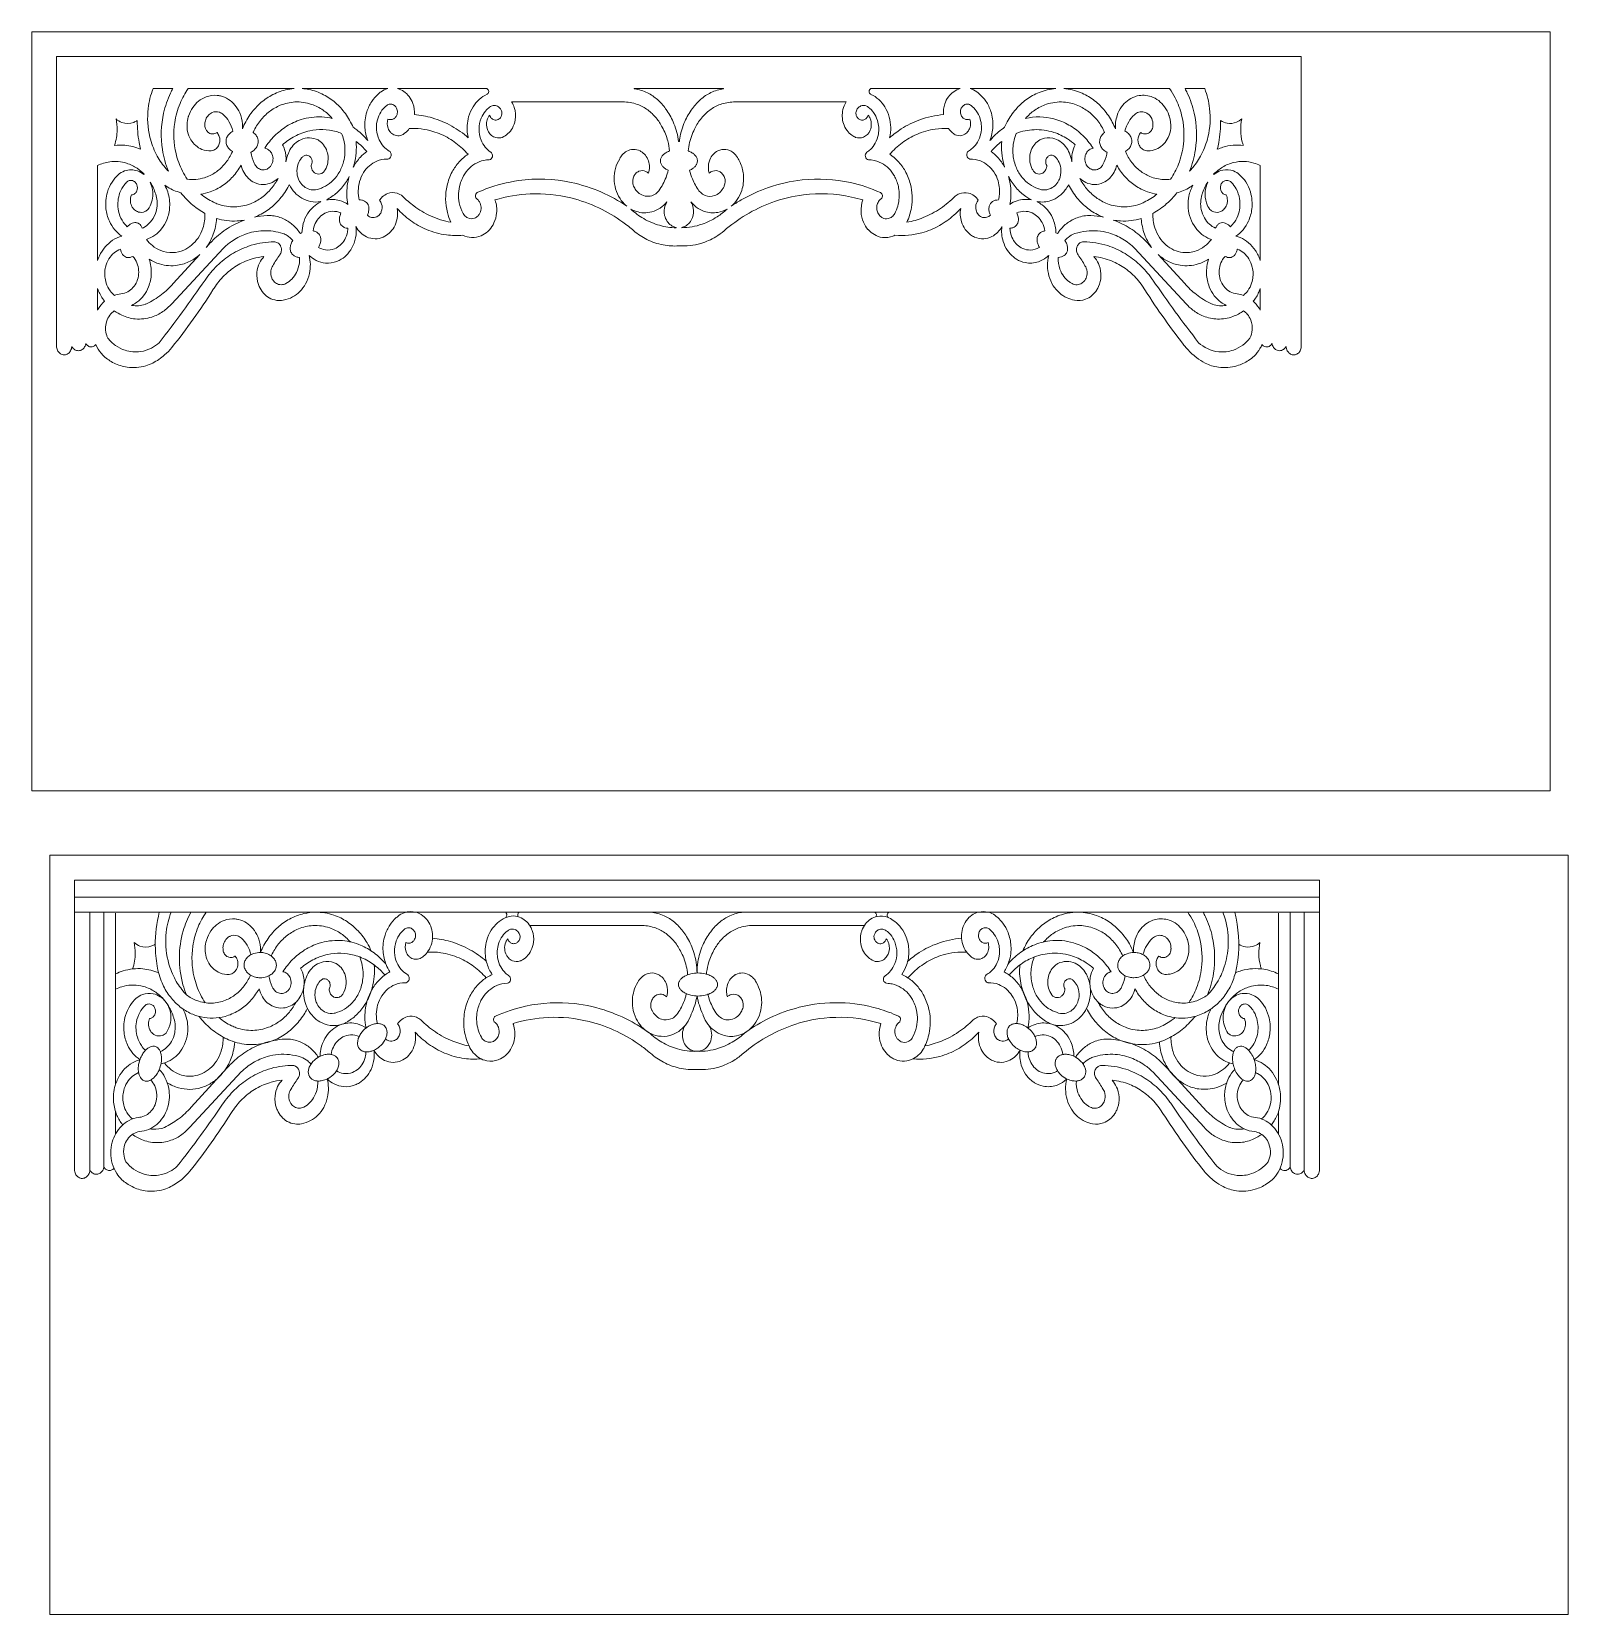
# Model space of a CAD drawing. Header units: millimetres. Extents: x 4605 to 4851, y 2092 to 2346.
import ezdxf

# ---------------------------------------------------------------- set-up
doc = ezdxf.new("R2010")
doc.units = ezdxf.units.MM
doc.header["$MEASUREMENT"] = 0
doc.layers.add('SITARA ALL', color=18, linetype='Continuous', true_color=0x000000)

msp = doc.modelspace()

# ---------------------------------------------------------------- linework, layer by layer
at = {"layer": 'SITARA ALL', "lineweight": 9}
for points, knots in [([(4604.59, 2346.38), (4604.59, 2346.38), (4848.59, 2346.38), (4848.59, 2346.38), (4848.59, 2346.38), (4848.59, 2224.38), (4848.59, 2224.38), (4848.59, 2224.38), (4604.59, 2224.38), (4604.59, 2224.38), (4604.59, 2224.38), (4604.59, 2346.38), (4604.59, 2346.38)], [0, 0, 0, 0, 0.25, 0.25, 0.25, 0.5, 0.5, 0.5, 0.75, 0.75, 0.75, 1, 1, 1, 1]), ([(4793.14, 2293.12), (4793.81, 2292.78), (4794.53, 2292.56), (4795.27, 2292.45), (4796.27, 2292.31), (4797.29, 2292.39), (4798.25, 2292.69), (4798.91, 2292.89), (4799.54, 2293.18), (4800.11, 2293.56), (4800.42, 2293.76), (4800.72, 2293.99), (4800.99, 2294.23), (4801.37, 2294.59), (4801.69, 2295), (4801.94, 2295.45), (4802.06, 2295.65), (4802.17, 2295.86), (4802.26, 2296.08), (4802.37, 2295.95), (4802.51, 2295.85), (4802.67, 2295.78), (4802.92, 2295.68), (4803.19, 2295.69), (4803.43, 2295.81), (4803.58, 2295.89), (4803.71, 2296), (4803.81, 2296.14), (4803.84, 2296.18), (4803.86, 2296.21), (4803.88, 2296.24), (4803.91, 2296.02), (4804, 2295.81), (4804.13, 2295.62), (4804.24, 2295.47), (4804.39, 2295.34), (4804.56, 2295.24), (4804.66, 2295.19), (4804.77, 2295.15), (4804.88, 2295.13), (4805.12, 2295.08), (4805.37, 2295.12), (4805.59, 2295.23), (4805.76, 2295.32), (4805.91, 2295.45), (4806.03, 2295.61), (4806.07, 2295.67), (4806.11, 2295.74), (4806.15, 2295.81), (4806.15, 2295.56), (4806.21, 2295.31), (4806.33, 2295.09), (4806.43, 2294.92), (4806.56, 2294.77), (4806.72, 2294.65), (4806.89, 2294.54), (4807.09, 2294.46), (4807.29, 2294.45), (4807.34, 2294.45), (4807.38, 2294.45), (4807.43, 2294.45), (4807.63, 2294.46), (4807.83, 2294.53), (4808, 2294.65), (4808.16, 2294.76), (4808.29, 2294.9), (4808.39, 2295.08), (4808.51, 2295.29), (4808.58, 2295.53), (4808.59, 2295.78), (4808.59, 2295.84), (4808.59, 2295.9), (4808.58, 2295.95), (4808.58, 2295.95), (4808.58, 2342.38), (4808.58, 2342.38), (4808.58, 2342.38), (4708.58, 2342.38), (4708.58, 2342.38), (4708.58, 2342.38), (4608.59, 2342.38), (4608.59, 2342.38), (4608.59, 2342.38), (4608.59, 2295.69), (4608.59, 2295.69), (4608.61, 2295.46), (4608.68, 2295.23), (4608.81, 2295.03), (4608.91, 2294.86), (4609.05, 2294.72), (4609.21, 2294.62), (4609.39, 2294.5), (4609.6, 2294.44), (4609.81, 2294.45), (4609.83, 2294.45), (4609.84, 2294.45), (4609.85, 2294.45), (4610.06, 2294.46), (4610.26, 2294.53), (4610.43, 2294.64), (4610.59, 2294.75), (4610.72, 2294.9), (4610.82, 2295.07), (4610.94, 2295.28), (4611.01, 2295.52), (4611.02, 2295.77), (4611.02, 2295.77), (4611.02, 2295.81), (4611.02, 2295.81), (4611.11, 2295.63), (4611.23, 2295.48), (4611.39, 2295.36), (4611.55, 2295.23), (4611.74, 2295.15), (4611.94, 2295.12), (4612.05, 2295.11), (4612.17, 2295.11), (4612.29, 2295.13), (4612.48, 2295.17), (4612.66, 2295.25), (4612.81, 2295.38), (4612.97, 2295.51), (4613.09, 2295.67), (4613.17, 2295.85), (4613.23, 2295.98), (4613.27, 2296.11), (4613.29, 2296.24), (4613.37, 2296.09), (4613.49, 2295.97), (4613.64, 2295.87), (4613.8, 2295.76), (4613.98, 2295.71), (4614.18, 2295.71), (4614.37, 2295.72), (4614.55, 2295.78), (4614.7, 2295.89), (4614.78, 2295.95), (4614.84, 2296.01), (4614.9, 2296.08), (4615.12, 2295.59), (4615.4, 2295.12), (4615.74, 2294.71), (4615.87, 2294.54), (4616.02, 2294.38), (4616.17, 2294.23), (4616.67, 2293.79), (4617.23, 2293.42), (4617.82, 2293.12), (4618.48, 2292.79), (4619.19, 2292.57), (4619.92, 2292.46), (4620.93, 2292.31), (4621.96, 2292.39), (4622.94, 2292.68), (4623.31, 2292.8), (4623.68, 2292.94), (4624.03, 2293.12), (4624.72, 2293.48), (4625.36, 2293.92), (4625.95, 2294.43), (4626.37, 2294.8), (4626.76, 2295.2), (4627.12, 2295.63), (4629.47, 2298.59), (4631.67, 2301.68), (4633.71, 2304.87), (4633.84, 2305.08), (4633.97, 2305.29), (4634.1, 2305.49), (4634.58, 2306.19), (4635.14, 2306.84), (4635.76, 2307.42), (4636.37, 2307.98), (4637.04, 2308.48), (4637.76, 2308.9), (4638.52, 2309.34), (4639.34, 2309.68), (4640.19, 2309.92), (4640.75, 2310.07), (4641.33, 2310.17), (4641.91, 2310.23), (4641.63, 2309.92), (4641.39, 2309.58), (4641.21, 2309.2), (4640.98, 2308.73), (4640.84, 2308.22), (4640.79, 2307.69), (4640.72, 2307.04), (4640.8, 2306.38), (4641.02, 2305.76), (4641.06, 2305.65), (4641.1, 2305.53), (4641.15, 2305.42), (4641.32, 2305.04), (4641.55, 2304.68), (4641.82, 2304.37), (4642.09, 2304.07), (4642.4, 2303.81), (4642.74, 2303.61), (4643.12, 2303.4), (4643.53, 2303.26), (4643.96, 2303.2), (4644.31, 2303.15), (4644.67, 2303.16), (4645.01, 2303.23), (4645.54, 2303.32), (4646.04, 2303.49), (4646.51, 2303.74), (4646.94, 2303.97), (4647.33, 2304.26), (4647.67, 2304.61), (4648.04, 2304.98), (4648.35, 2305.4), (4648.6, 2305.85), (4648.89, 2306.38), (4649.1, 2306.95), (4649.23, 2307.54), (4649.43, 2308.5), (4649.41, 2309.49), (4649.16, 2310.43), (4649.5, 2310.11), (4649.88, 2309.84), (4650.29, 2309.63), (4650.77, 2309.39), (4651.28, 2309.24), (4651.81, 2309.2), (4652.43, 2309.15), (4653.05, 2309.24), (4653.63, 2309.46), (4653.88, 2309.56), (4654.12, 2309.67), (4654.34, 2309.81), (4654.73, 2310.06), (4655.09, 2310.36), (4655.39, 2310.7), (4655.72, 2311.08), (4656, 2311.5), (4656.21, 2311.95), (4656.46, 2312.51), (4656.63, 2313.1), (4656.7, 2313.71), (4656.75, 2314.16), (4656.74, 2314.61), (4656.69, 2315.06), (4656.88, 2314.7), (4657.12, 2314.37), (4657.41, 2314.09), (4657.7, 2313.81), (4658.03, 2313.58), (4658.39, 2313.41), (4658.82, 2313.2), (4659.29, 2313.1), (4659.76, 2313.1), (4660.21, 2313.09), (4660.66, 2313.19), (4661.08, 2313.37), (4661.44, 2313.53), (4661.77, 2313.75), (4662.05, 2314.01), (4662.35, 2314.29), (4662.61, 2314.61), (4662.81, 2314.97), (4663.05, 2315.39), (4663.21, 2315.85), (4663.3, 2316.33), (4663.4, 2316.87), (4663.4, 2317.42), (4663.31, 2317.96), (4663.96, 2317.25), (4664.68, 2316.6), (4665.46, 2316.04), (4666.25, 2315.46), (4667.11, 2314.98), (4668.01, 2314.6), (4669.04, 2314.16), (4670.12, 2313.87), (4671.22, 2313.72), (4672.1, 2313.61), (4672.99, 2313.59), (4673.87, 2313.67), (4674.3, 2313.45), (4674.78, 2313.32), (4675.27, 2313.3), (4675.8, 2313.27), (4676.32, 2313.37), (4676.81, 2313.57), (4677.19, 2313.74), (4677.55, 2313.97), (4677.86, 2314.25), (4677.96, 2314.34), (4678.05, 2314.43), (4678.14, 2314.53), (4678.44, 2314.86), (4678.69, 2315.23), (4678.87, 2315.64), (4679.11, 2316.14), (4679.25, 2316.68), (4679.3, 2317.23), (4679.36, 2317.92), (4679.28, 2318.61), (4679.06, 2319.26), (4679.06, 2319.26), (4679.03, 2319.33), (4679.03, 2319.33), (4680.88, 2319.9), (4682.79, 2320.23), (4684.71, 2320.31), (4686.9, 2320.41), (4689.1, 2320.19), (4691.22, 2319.67), (4692.78, 2319.28), (4694.29, 2318.74), (4695.73, 2318.05), (4697.07, 2317.41), (4698.36, 2316.65), (4699.56, 2315.78), (4700.17, 2315.34), (4700.76, 2314.87), (4701.33, 2314.38), (4701.98, 2313.84), (4702.68, 2313.37), (4703.44, 2312.99), (4704.26, 2312.58), (4705.14, 2312.29), (4706.05, 2312.11), (4706.88, 2311.95), (4707.73, 2311.9), (4708.58, 2311.96), (4709.78, 2311.88), (4710.98, 2312.01), (4712.12, 2312.36), (4712.96, 2312.61), (4713.76, 2312.97), (4714.51, 2313.42), (4714.97, 2313.71), (4715.42, 2314.03), (4715.84, 2314.38), (4716.94, 2315.33), (4718.12, 2316.19), (4719.37, 2316.94), (4720.68, 2317.73), (4722.07, 2318.39), (4723.51, 2318.92), (4725.15, 2319.52), (4726.85, 2319.94), (4728.58, 2320.16), (4731.16, 2320.48), (4733.79, 2320.36), (4736.33, 2319.8), (4736.94, 2319.67), (4737.54, 2319.51), (4738.14, 2319.33), (4737.92, 2318.72), (4737.82, 2318.06), (4737.85, 2317.41), (4737.88, 2316.83), (4738.02, 2316.27), (4738.25, 2315.74), (4738.42, 2315.33), (4738.67, 2314.94), (4738.96, 2314.6), (4738.98, 2314.58), (4739, 2314.56), (4739.02, 2314.53), (4739.3, 2314.22), (4739.63, 2313.96), (4739.99, 2313.76), (4740.39, 2313.53), (4740.82, 2313.38), (4741.28, 2313.32), (4741.85, 2313.25), (4742.44, 2313.32), (4742.98, 2313.53), (4743.09, 2313.57), (4743.19, 2313.62), (4743.3, 2313.67), (4744.75, 2313.54), (4746.21, 2313.67), (4747.61, 2314.06), (4748.59, 2314.33), (4749.54, 2314.72), (4750.43, 2315.22), (4751.27, 2315.7), (4752.06, 2316.26), (4752.78, 2316.9), (4753.16, 2317.23), (4753.52, 2317.59), (4753.86, 2317.96), (4753.73, 2317.24), (4753.78, 2316.5), (4753.99, 2315.81), (4754.13, 2315.38), (4754.33, 2314.97), (4754.59, 2314.6), (4754.83, 2314.28), (4755.11, 2313.99), (4755.43, 2313.75), (4755.63, 2313.6), (4755.86, 2313.47), (4756.09, 2313.37), (4756.55, 2313.17), (4757.05, 2313.08), (4757.55, 2313.1), (4758.01, 2313.12), (4758.45, 2313.24), (4758.86, 2313.45), (4759.22, 2313.63), (4759.54, 2313.87), (4759.82, 2314.16), (4760.08, 2314.42), (4760.3, 2314.73), (4760.48, 2315.06), (4760.38, 2314.25), (4760.45, 2313.44), (4760.69, 2312.66), (4760.84, 2312.15), (4761.08, 2311.66), (4761.37, 2311.22), (4761.64, 2310.83), (4761.95, 2310.48), (4762.32, 2310.18), (4762.48, 2310.04), (4762.65, 2309.92), (4762.83, 2309.81), (4763.25, 2309.55), (4763.72, 2309.36), (4764.21, 2309.26), (4764.92, 2309.12), (4765.66, 2309.17), (4766.34, 2309.4), (4766.8, 2309.56), (4767.22, 2309.79), (4767.6, 2310.08), (4767.74, 2310.19), (4767.87, 2310.31), (4768, 2310.43), (4767.73, 2309.34), (4767.74, 2308.2), (4768.04, 2307.12), (4768.2, 2306.57), (4768.43, 2306.04), (4768.74, 2305.55), (4769.01, 2305.13), (4769.34, 2304.74), (4769.71, 2304.4), (4770.08, 2304.08), (4770.49, 2303.8), (4770.94, 2303.6), (4771.33, 2303.42), (4771.73, 2303.3), (4772.15, 2303.23), (4772.74, 2303.12), (4773.34, 2303.16), (4773.9, 2303.37), (4774.27, 2303.51), (4774.62, 2303.71), (4774.93, 2303.97), (4775.24, 2304.23), (4775.51, 2304.53), (4775.72, 2304.87), (4775.84, 2305.05), (4775.93, 2305.23), (4776.02, 2305.42), (4776.24, 2305.93), (4776.37, 2306.48), (4776.4, 2307.03), (4776.42, 2307.64), (4776.33, 2308.25), (4776.12, 2308.82), (4775.97, 2309.23), (4775.75, 2309.62), (4775.48, 2309.97), (4775.41, 2310.06), (4775.33, 2310.14), (4775.26, 2310.23), (4776.23, 2310.14), (4777.19, 2309.91), (4778.1, 2309.54), (4778.89, 2309.22), (4779.64, 2308.8), (4780.33, 2308.3), (4781.01, 2307.81), (4781.63, 2307.24), (4782.19, 2306.61), (4782.5, 2306.26), (4782.8, 2305.88), (4783.07, 2305.49), (4785.09, 2302.27), (4787.28, 2299.16), (4789.63, 2296.16), (4789.77, 2295.98), (4789.91, 2295.8), (4790.05, 2295.63), (4790.55, 2295.02), (4791.13, 2294.47), (4791.75, 2294), (4792.19, 2293.66), (4792.65, 2293.37), (4793.14, 2293.12)], [0, 0, 0, 0, 0.006024, 0.006024, 0.006024, 0.012048, 0.012048, 0.012048, 0.018072, 0.018072, 0.018072, 0.024096, 0.024096, 0.024096, 0.03012, 0.03012, 0.03012, 0.036145, 0.036145, 0.036145, 0.042169, 0.042169, 0.042169, 0.048193, 0.048193, 0.048193, 0.054217, 0.054217, 0.054217, 0.060241, 0.060241, 0.060241, 0.066265, 0.066265, 0.066265, 0.072289, 0.072289, 0.072289, 0.078313, 0.078313, 0.078313, 0.084337, 0.084337, 0.084337, 0.090361, 0.090361, 0.090361, 0.096386, 0.096386, 0.096386, 0.10241, 0.10241, 0.10241, 0.108434, 0.108434, 0.108434, 0.114458, 0.114458, 0.114458, 0.120482, 0.120482, 0.120482, 0.126506, 0.126506, 0.126506, 0.13253, 0.13253, 0.13253, 0.138554, 0.138554, 0.138554, 0.144578, 0.144578, 0.144578, 0.150602, 0.150602, 0.150602, 0.156627, 0.156627, 0.156627, 0.162651, 0.162651, 0.162651, 0.168675, 0.168675, 0.168675, 0.174699, 0.174699, 0.174699, 0.180723, 0.180723, 0.180723, 0.186747, 0.186747, 0.186747, 0.192771, 0.192771, 0.192771, 0.198795, 0.198795, 0.198795, 0.204819, 0.204819, 0.204819, 0.210843, 0.210843, 0.210843, 0.216867, 0.216867, 0.216867, 0.222892, 0.222892, 0.222892, 0.228916, 0.228916, 0.228916, 0.23494, 0.23494, 0.23494, 0.240964, 0.240964, 0.240964, 0.246988, 0.246988, 0.246988, 0.253012, 0.253012, 0.253012, 0.259036, 0.259036, 0.259036, 0.26506, 0.26506, 0.26506, 0.271084, 0.271084, 0.271084, 0.277108, 0.277108, 0.277108, 0.283133, 0.283133, 0.283133, 0.289157, 0.289157, 0.289157, 0.295181, 0.295181, 0.295181, 0.301205, 0.301205, 0.301205, 0.307229, 0.307229, 0.307229, 0.313253, 0.313253, 0.313253, 0.319277, 0.319277, 0.319277, 0.325301, 0.325301, 0.325301, 0.331325, 0.331325, 0.331325, 0.337349, 0.337349, 0.337349, 0.343373, 0.343373, 0.343373, 0.349398, 0.349398, 0.349398, 0.355422, 0.355422, 0.355422, 0.361446, 0.361446, 0.361446, 0.36747, 0.36747, 0.36747, 0.373494, 0.373494, 0.373494, 0.379518, 0.379518, 0.379518, 0.385542, 0.385542, 0.385542, 0.391566, 0.391566, 0.391566, 0.39759, 0.39759, 0.39759, 0.403614, 0.403614, 0.403614, 0.409639, 0.409639, 0.409639, 0.415663, 0.415663, 0.415663, 0.421687, 0.421687, 0.421687, 0.427711, 0.427711, 0.427711, 0.433735, 0.433735, 0.433735, 0.439759, 0.439759, 0.439759, 0.445783, 0.445783, 0.445783, 0.451807, 0.451807, 0.451807, 0.457831, 0.457831, 0.457831, 0.463855, 0.463855, 0.463855, 0.46988, 0.46988, 0.46988, 0.475904, 0.475904, 0.475904, 0.481928, 0.481928, 0.481928, 0.487952, 0.487952, 0.487952, 0.493976, 0.493976, 0.493976, 0.5, 0.5, 0.5, 0.506024, 0.506024, 0.506024, 0.512048, 0.512048, 0.512048, 0.518072, 0.518072, 0.518072, 0.524096, 0.524096, 0.524096, 0.53012, 0.53012, 0.53012, 0.536145, 0.536145, 0.536145, 0.542169, 0.542169, 0.542169, 0.548193, 0.548193, 0.548193, 0.554217, 0.554217, 0.554217, 0.560241, 0.560241, 0.560241, 0.566265, 0.566265, 0.566265, 0.572289, 0.572289, 0.572289, 0.578313, 0.578313, 0.578313, 0.584337, 0.584337, 0.584337, 0.590361, 0.590361, 0.590361, 0.596386, 0.596386, 0.596386, 0.60241, 0.60241, 0.60241, 0.608434, 0.608434, 0.608434, 0.614458, 0.614458, 0.614458, 0.620482, 0.620482, 0.620482, 0.626506, 0.626506, 0.626506, 0.63253, 0.63253, 0.63253, 0.638554, 0.638554, 0.638554, 0.644578, 0.644578, 0.644578, 0.650602, 0.650602, 0.650602, 0.656627, 0.656627, 0.656627, 0.662651, 0.662651, 0.662651, 0.668675, 0.668675, 0.668675, 0.674699, 0.674699, 0.674699, 0.680723, 0.680723, 0.680723, 0.686747, 0.686747, 0.686747, 0.692771, 0.692771, 0.692771, 0.698795, 0.698795, 0.698795, 0.704819, 0.704819, 0.704819, 0.710843, 0.710843, 0.710843, 0.716867, 0.716867, 0.716867, 0.722892, 0.722892, 0.722892, 0.728916, 0.728916, 0.728916, 0.73494, 0.73494, 0.73494, 0.740964, 0.740964, 0.740964, 0.746988, 0.746988, 0.746988, 0.753012, 0.753012, 0.753012, 0.759036, 0.759036, 0.759036, 0.76506, 0.76506, 0.76506, 0.771084, 0.771084, 0.771084, 0.777108, 0.777108, 0.777108, 0.783133, 0.783133, 0.783133, 0.789157, 0.789157, 0.789157, 0.795181, 0.795181, 0.795181, 0.801205, 0.801205, 0.801205, 0.807229, 0.807229, 0.807229, 0.813253, 0.813253, 0.813253, 0.819277, 0.819277, 0.819277, 0.825301, 0.825301, 0.825301, 0.831325, 0.831325, 0.831325, 0.837349, 0.837349, 0.837349, 0.843373, 0.843373, 0.843373, 0.849398, 0.849398, 0.849398, 0.855422, 0.855422, 0.855422, 0.861446, 0.861446, 0.861446, 0.86747, 0.86747, 0.86747, 0.873494, 0.873494, 0.873494, 0.879518, 0.879518, 0.879518, 0.885542, 0.885542, 0.885542, 0.891566, 0.891566, 0.891566, 0.89759, 0.89759, 0.89759, 0.903614, 0.903614, 0.903614, 0.909639, 0.909639, 0.909639, 0.915663, 0.915663, 0.915663, 0.921687, 0.921687, 0.921687, 0.927711, 0.927711, 0.927711, 0.933735, 0.933735, 0.933735, 0.939759, 0.939759, 0.939759, 0.945783, 0.945783, 0.945783, 0.951807, 0.951807, 0.951807, 0.957831, 0.957831, 0.957831, 0.963855, 0.963855, 0.963855, 0.96988, 0.96988, 0.96988, 0.975904, 0.975904, 0.975904, 0.981928, 0.981928, 0.981928, 0.987952, 0.987952, 0.987952, 0.993976, 0.993976, 0.993976, 1, 1, 1, 1]), ([(4626.56, 2323.94), (4626.37, 2324.13), (4626.19, 2324.34), (4626.02, 2324.55), (4625.47, 2325.2), (4625, 2325.92), (4624.61, 2326.68), (4624.16, 2327.56), (4623.82, 2328.48), (4623.59, 2329.44), (4623.23, 2330.94), (4623.13, 2332.5), (4623.31, 2334.03), (4623.43, 2335.13), (4623.7, 2336.2), (4624.1, 2337.23), (4624.1, 2337.23), (4627.27, 2337.23), (4627.27, 2337.23), (4627.14, 2337), (4627.02, 2336.76), (4626.9, 2336.51), (4626.41, 2335.48), (4626.04, 2334.4), (4625.79, 2333.29), (4625.36, 2331.36), (4625.29, 2329.37), (4625.6, 2327.42), (4625.78, 2326.23), (4626.1, 2325.06), (4626.56, 2323.94)], [0, 0, 0, 0, 0.1, 0.1, 0.1, 0.2, 0.2, 0.2, 0.3, 0.3, 0.3, 0.4, 0.4, 0.4, 0.5, 0.5, 0.5, 0.6, 0.6, 0.6, 0.7, 0.7, 0.7, 0.8, 0.8, 0.8, 0.9, 0.9, 0.9, 1, 1, 1, 1]), ([(4629.58, 2322.68), (4629.3, 2323.1), (4629.04, 2323.53), (4628.81, 2323.98), (4628.36, 2324.88), (4628.02, 2325.83), (4627.79, 2326.8), (4627.4, 2328.43), (4627.33, 2330.11), (4627.57, 2331.76), (4627.73, 2332.82), (4628.01, 2333.87), (4628.43, 2334.86), (4628.77, 2335.7), (4629.21, 2336.49), (4629.74, 2337.23), (4629.74, 2337.23), (4646.74, 2337.23), (4646.74, 2337.23), (4646.29, 2337.2), (4645.83, 2337.13), (4645.38, 2337.02), (4644.58, 2336.83), (4643.81, 2336.53), (4643.09, 2336.13), (4642.41, 2335.76), (4641.78, 2335.31), (4641.21, 2334.79), (4640.63, 2334.25), (4640.1, 2333.65), (4639.65, 2333), (4639.17, 2332.3), (4638.76, 2331.54), (4638.45, 2330.75), (4638.46, 2331.02), (4638.46, 2331.29), (4638.44, 2331.55), (4638.4, 2332.17), (4638.25, 2332.77), (4638.01, 2333.33), (4637.81, 2333.79), (4637.55, 2334.21), (4637.23, 2334.59), (4636.94, 2334.94), (4636.6, 2335.25), (4636.21, 2335.5), (4635.82, 2335.76), (4635.38, 2335.94), (4634.92, 2336.05), (4634.75, 2336.09), (4634.58, 2336.12), (4634.4, 2336.14), (4633.79, 2336.2), (4633.17, 2336.12), (4632.6, 2335.91), (4632.16, 2335.74), (4631.76, 2335.51), (4631.41, 2335.22), (4631.05, 2334.93), (4630.73, 2334.59), (4630.47, 2334.21), (4630.18, 2333.78), (4629.96, 2333.31), (4629.8, 2332.82), (4629.78, 2332.77), (4629.77, 2332.72), (4629.75, 2332.67), (4629.52, 2331.91), (4629.48, 2331.11), (4629.65, 2330.33), (4629.75, 2329.87), (4629.92, 2329.43), (4630.16, 2329.02), (4630.37, 2328.67), (4630.63, 2328.36), (4630.94, 2328.09), (4631.24, 2327.83), (4631.57, 2327.62), (4631.94, 2327.47), (4632.41, 2327.28), (4632.92, 2327.2), (4633.43, 2327.25), (4633.58, 2327.26), (4633.72, 2327.3), (4633.85, 2327.35), (4634.06, 2327.44), (4634.24, 2327.58), (4634.38, 2327.74), (4634.54, 2327.93), (4634.66, 2328.14), (4634.73, 2328.37), (4634.85, 2328.75), (4634.85, 2329.16), (4634.73, 2329.54), (4634.65, 2329.77), (4634.53, 2329.99), (4634.37, 2330.17), (4634.35, 2330.16), (4634.34, 2330.15), (4634.32, 2330.14), (4634.15, 2330.02), (4633.94, 2329.95), (4633.72, 2329.94), (4633.49, 2329.93), (4633.27, 2329.99), (4633.08, 2330.11), (4633.05, 2330.13), (4633.02, 2330.14), (4632.99, 2330.16), (4632.83, 2330.28), (4632.7, 2330.44), (4632.61, 2330.62), (4632.48, 2330.85), (4632.42, 2331.1), (4632.43, 2331.36), (4632.41, 2331.6), (4632.44, 2331.84), (4632.5, 2332.07), (4632.57, 2332.34), (4632.7, 2332.6), (4632.87, 2332.82), (4633.02, 2333.02), (4633.21, 2333.18), (4633.42, 2333.3), (4633.48, 2333.33), (4633.53, 2333.36), (4633.58, 2333.38), (4633.95, 2333.55), (4634.37, 2333.56), (4634.75, 2333.43), (4634.99, 2333.35), (4635.21, 2333.22), (4635.4, 2333.04), (4635.74, 2332.72), (4636.04, 2332.35), (4636.28, 2331.95), (4636.57, 2331.47), (4636.79, 2330.95), (4636.93, 2330.4), (4636.93, 2330.4), (4636.91, 2330.39), (4636.91, 2330.39), (4636.7, 2330.28), (4636.52, 2330.14), (4636.35, 2329.98), (4636.2, 2329.83), (4636.08, 2329.66), (4635.99, 2329.47), (4635.88, 2329.25), (4635.82, 2329.01), (4635.82, 2328.76), (4635.81, 2328.53), (4635.86, 2328.3), (4635.96, 2328.09), (4636.04, 2327.89), (4636.16, 2327.71), (4636.3, 2327.56), (4636.46, 2327.39), (4636.64, 2327.24), (4636.84, 2327.12), (4636.76, 2326.94), (4636.68, 2326.76), (4636.58, 2326.59), (4636.29, 2326.01), (4635.91, 2325.46), (4635.48, 2324.97), (4635.07, 2324.5), (4634.6, 2324.09), (4634.08, 2323.74), (4633.55, 2323.38), (4632.96, 2323.1), (4632.35, 2322.91), (4631.45, 2322.63), (4630.51, 2322.55), (4629.58, 2322.68)], [0, 0, 0, 0, 0.017241, 0.017241, 0.017241, 0.034483, 0.034483, 0.034483, 0.051724, 0.051724, 0.051724, 0.068966, 0.068966, 0.068966, 0.086207, 0.086207, 0.086207, 0.103448, 0.103448, 0.103448, 0.12069, 0.12069, 0.12069, 0.137931, 0.137931, 0.137931, 0.155172, 0.155172, 0.155172, 0.172414, 0.172414, 0.172414, 0.189655, 0.189655, 0.189655, 0.206897, 0.206897, 0.206897, 0.224138, 0.224138, 0.224138, 0.241379, 0.241379, 0.241379, 0.258621, 0.258621, 0.258621, 0.275862, 0.275862, 0.275862, 0.293103, 0.293103, 0.293103, 0.310345, 0.310345, 0.310345, 0.327586, 0.327586, 0.327586, 0.344828, 0.344828, 0.344828, 0.362069, 0.362069, 0.362069, 0.37931, 0.37931, 0.37931, 0.396552, 0.396552, 0.396552, 0.413793, 0.413793, 0.413793, 0.431034, 0.431034, 0.431034, 0.448276, 0.448276, 0.448276, 0.465517, 0.465517, 0.465517, 0.482759, 0.482759, 0.482759, 0.5, 0.5, 0.5, 0.517241, 0.517241, 0.517241, 0.534483, 0.534483, 0.534483, 0.551724, 0.551724, 0.551724, 0.568966, 0.568966, 0.568966, 0.586207, 0.586207, 0.586207, 0.603448, 0.603448, 0.603448, 0.62069, 0.62069, 0.62069, 0.637931, 0.637931, 0.637931, 0.655172, 0.655172, 0.655172, 0.672414, 0.672414, 0.672414, 0.689655, 0.689655, 0.689655, 0.706897, 0.706897, 0.706897, 0.724138, 0.724138, 0.724138, 0.741379, 0.741379, 0.741379, 0.758621, 0.758621, 0.758621, 0.775862, 0.775862, 0.775862, 0.793103, 0.793103, 0.793103, 0.810345, 0.810345, 0.810345, 0.827586, 0.827586, 0.827586, 0.844828, 0.844828, 0.844828, 0.862069, 0.862069, 0.862069, 0.87931, 0.87931, 0.87931, 0.896552, 0.896552, 0.896552, 0.913793, 0.913793, 0.913793, 0.931034, 0.931034, 0.931034, 0.948276, 0.948276, 0.948276, 0.965517, 0.965517, 0.965517, 0.982759, 0.982759, 0.982759, 1, 1, 1, 1]), ([(4640.46, 2325.04), (4640.42, 2325.11), (4640.38, 2325.18), (4640.35, 2325.25), (4640.07, 2325.8), (4639.89, 2326.4), (4639.8, 2327.01), (4639.83, 2327.03), (4639.87, 2327.04), (4639.9, 2327.06), (4640.1, 2327.17), (4640.29, 2327.31), (4640.45, 2327.48), (4640.6, 2327.63), (4640.73, 2327.8), (4640.82, 2327.99), (4640.93, 2328.21), (4640.99, 2328.45), (4640.99, 2328.69), (4640.99, 2328.85), (4640.97, 2329.01), (4640.92, 2329.16), (4640.86, 2329.37), (4640.77, 2329.56), (4640.64, 2329.73), (4640.51, 2329.9), (4640.35, 2330.06), (4640.17, 2330.19), (4640.19, 2330.23), (4640.21, 2330.27), (4640.22, 2330.3), (4640.53, 2330.95), (4640.9, 2331.56), (4641.35, 2332.12), (4641.77, 2332.64), (4642.25, 2333.12), (4642.78, 2333.53), (4643.32, 2333.94), (4643.91, 2334.29), (4644.54, 2334.55), (4645.29, 2334.85), (4646.08, 2335.03), (4646.88, 2335.08), (4647.79, 2335.12), (4648.7, 2335), (4649.56, 2334.7), (4650.22, 2334.47), (4650.84, 2334.16), (4651.41, 2333.77), (4651.95, 2333.39), (4652.45, 2332.95), (4652.88, 2332.45), (4652.34, 2332.58), (4651.78, 2332.65), (4651.22, 2332.68), (4650.09, 2332.73), (4648.96, 2332.58), (4647.88, 2332.24), (4647.06, 2331.98), (4646.28, 2331.62), (4645.55, 2331.17), (4644.85, 2330.73), (4644.21, 2330.21), (4643.62, 2329.63), (4643.03, 2329.03), (4642.5, 2328.37), (4642.04, 2327.66), (4642.09, 2327.65), (4642.14, 2327.64), (4642.19, 2327.63), (4642.41, 2327.56), (4642.61, 2327.45), (4642.77, 2327.3), (4642.95, 2327.14), (4643.09, 2326.95), (4643.19, 2326.73), (4643.33, 2326.42), (4643.39, 2326.09), (4643.36, 2325.76), (4643.33, 2325.47), (4643.24, 2325.18), (4643.09, 2324.93), (4643.05, 2324.85), (4642.99, 2324.78), (4642.94, 2324.71), (4642.79, 2324.54), (4642.61, 2324.4), (4642.41, 2324.3), (4642.13, 2324.17), (4641.81, 2324.13), (4641.51, 2324.2), (4641.28, 2324.25), (4641.06, 2324.35), (4640.88, 2324.51), (4640.71, 2324.65), (4640.56, 2324.84), (4640.46, 2325.04)], [0, 0, 0, 0, 0.03125, 0.03125, 0.03125, 0.0625, 0.0625, 0.0625, 0.09375, 0.09375, 0.09375, 0.125, 0.125, 0.125, 0.15625, 0.15625, 0.15625, 0.1875, 0.1875, 0.1875, 0.21875, 0.21875, 0.21875, 0.25, 0.25, 0.25, 0.28125, 0.28125, 0.28125, 0.3125, 0.3125, 0.3125, 0.34375, 0.34375, 0.34375, 0.375, 0.375, 0.375, 0.40625, 0.40625, 0.40625, 0.4375, 0.4375, 0.4375, 0.46875, 0.46875, 0.46875, 0.5, 0.5, 0.5, 0.53125, 0.53125, 0.53125, 0.5625, 0.5625, 0.5625, 0.59375, 0.59375, 0.59375, 0.625, 0.625, 0.625, 0.65625, 0.65625, 0.65625, 0.6875, 0.6875, 0.6875, 0.71875, 0.71875, 0.71875, 0.75, 0.75, 0.75, 0.78125, 0.78125, 0.78125, 0.8125, 0.8125, 0.8125, 0.84375, 0.84375, 0.84375, 0.875, 0.875, 0.875, 0.90625, 0.90625, 0.90625, 0.9375, 0.9375, 0.9375, 0.96875, 0.96875, 0.96875, 1, 1, 1, 1]), ([(4658.6, 2328.89), (4658.07, 2329.53), (4657.47, 2330.1), (4656.81, 2330.61), (4656.63, 2330.75), (4656.44, 2330.88), (4656.25, 2331.01), (4655.91, 2331.78), (4655.49, 2332.52), (4655, 2333.21), (4654.53, 2333.85), (4654, 2334.43), (4653.4, 2334.95), (4652.82, 2335.46), (4652.18, 2335.89), (4651.49, 2336.25), (4650.75, 2336.64), (4649.95, 2336.92), (4649.13, 2337.08), (4648.77, 2337.16), (4648.41, 2337.2), (4648.05, 2337.23), (4648.05, 2337.23), (4661.8, 2337.23), (4661.8, 2337.23), (4661.41, 2337.13), (4661.04, 2336.96), (4660.72, 2336.72), (4660.56, 2336.61), (4660.41, 2336.49), (4660.28, 2336.36), (4659.87, 2336), (4659.52, 2335.59), (4659.22, 2335.14), (4658.89, 2334.63), (4658.63, 2334.08), (4658.44, 2333.5), (4658.19, 2332.67), (4658.08, 2331.8), (4658.14, 2330.94), (4658.19, 2330.24), (4658.35, 2329.55), (4658.6, 2328.89)], [0, 0, 0, 0, 0.071429, 0.071429, 0.071429, 0.142857, 0.142857, 0.142857, 0.214286, 0.214286, 0.214286, 0.285714, 0.285714, 0.285714, 0.357143, 0.357143, 0.357143, 0.428571, 0.428571, 0.428571, 0.5, 0.5, 0.5, 0.571429, 0.571429, 0.571429, 0.642857, 0.642857, 0.642857, 0.714286, 0.714286, 0.714286, 0.785714, 0.785714, 0.785714, 0.857143, 0.857143, 0.857143, 0.928571, 0.928571, 0.928571, 1, 1, 1, 1]), ([(4674.74, 2329.34), (4673.92, 2330.05), (4673.03, 2330.67), (4672.09, 2331.2), (4671.09, 2331.76), (4670.04, 2332.2), (4668.95, 2332.52), (4668.01, 2332.79), (4667.05, 2332.97), (4666.08, 2333.05), (4666.13, 2333.65), (4666.05, 2334.26), (4665.84, 2334.84), (4665.7, 2335.25), (4665.5, 2335.63), (4665.23, 2335.97), (4665, 2336.28), (4664.71, 2336.55), (4664.39, 2336.77), (4664.08, 2336.98), (4663.74, 2337.14), (4663.37, 2337.23), (4663.37, 2337.23), (4677.73, 2337.23), (4677.73, 2337.23), (4677.82, 2337.2), (4677.89, 2337.14), (4677.94, 2337.05), (4677.99, 2336.97), (4678.02, 2336.88), (4678.02, 2336.79), (4678.02, 2336.67), (4677.99, 2336.55), (4677.92, 2336.46), (4677.87, 2336.4), (4677.81, 2336.35), (4677.75, 2336.32), (4677.3, 2336.11), (4676.88, 2335.83), (4676.51, 2335.49), (4676.12, 2335.15), (4675.79, 2334.75), (4675.51, 2334.31), (4675.2, 2333.81), (4674.96, 2333.27), (4674.8, 2332.7), (4674.54, 2331.8), (4674.48, 2330.84), (4674.62, 2329.91), (4674.65, 2329.72), (4674.69, 2329.53), (4674.74, 2329.34)], [0, 0, 0, 0, 0.058824, 0.058824, 0.058824, 0.117647, 0.117647, 0.117647, 0.176471, 0.176471, 0.176471, 0.235294, 0.235294, 0.235294, 0.294118, 0.294118, 0.294118, 0.352941, 0.352941, 0.352941, 0.411765, 0.411765, 0.411765, 0.470588, 0.470588, 0.470588, 0.529412, 0.529412, 0.529412, 0.588235, 0.588235, 0.588235, 0.647059, 0.647059, 0.647059, 0.705882, 0.705882, 0.705882, 0.764706, 0.764706, 0.764706, 0.823529, 0.823529, 0.823529, 0.882353, 0.882353, 0.882353, 0.941176, 0.941176, 0.941176, 1, 1, 1, 1]), ([(4673.92, 2317.17), (4673.62, 2317.71), (4673.41, 2318.29), (4673.29, 2318.9), (4673.1, 2319.88), (4673.14, 2320.9), (4673.41, 2321.86), (4673.51, 2322.2), (4673.64, 2322.54), (4673.79, 2322.86), (4674.02, 2323.34), (4674.32, 2323.78), (4674.67, 2324.17), (4675, 2324.54), (4675.38, 2324.86), (4675.8, 2325.12), (4676.25, 2325.39), (4676.74, 2325.59), (4677.24, 2325.7), (4677.53, 2325.76), (4677.82, 2325.8), (4678.12, 2325.8), (4678.24, 2325.82), (4678.35, 2325.87), (4678.43, 2325.96), (4678.52, 2326.05), (4678.59, 2326.16), (4678.61, 2326.29), (4678.61, 2326.29), (4678.62, 2326.3), (4678.62, 2326.3), (4678.65, 2326.47), (4678.63, 2326.65), (4678.54, 2326.8), (4678.5, 2326.88), (4678.44, 2326.95), (4678.37, 2327), (4678.03, 2327.22), (4677.73, 2327.5), (4677.47, 2327.81), (4677.19, 2328.16), (4676.97, 2328.55), (4676.8, 2328.96), (4676.58, 2329.53), (4676.47, 2330.13), (4676.48, 2330.74), (4676.48, 2331.33), (4676.6, 2331.93), (4676.82, 2332.48), (4676.99, 2332.89), (4677.22, 2333.28), (4677.5, 2333.62), (4677.7, 2333.86), (4677.92, 2334.07), (4678.17, 2334.25), (4678.33, 2334.39), (4678.53, 2334.48), (4678.74, 2334.51), (4678.98, 2334.55), (4679.23, 2334.5), (4679.45, 2334.39), (4679.63, 2334.29), (4679.78, 2334.16), (4679.9, 2334), (4680, 2333.85), (4680.08, 2333.69), (4680.13, 2333.52), (4680.17, 2333.26), (4680.14, 2333), (4680.03, 2332.77), (4679.96, 2332.61), (4679.85, 2332.47), (4679.71, 2332.36), (4679.61, 2332.29), (4679.51, 2332.23), (4679.39, 2332.2), (4679.17, 2332.14), (4678.93, 2332.16), (4678.73, 2332.27), (4678.58, 2332.35), (4678.45, 2332.46), (4678.35, 2332.6), (4678.28, 2332.71), (4678.22, 2332.83), (4678.19, 2332.96), (4678, 2332.73), (4677.86, 2332.47), (4677.78, 2332.19), (4677.62, 2331.68), (4677.64, 2331.14), (4677.82, 2330.65), (4677.86, 2330.53), (4677.91, 2330.42), (4677.97, 2330.31), (4678.1, 2330.08), (4678.27, 2329.87), (4678.48, 2329.71), (4678.69, 2329.53), (4678.93, 2329.41), (4679.19, 2329.35), (4679.52, 2329.27), (4679.87, 2329.28), (4680.19, 2329.4), (4680.53, 2329.54), (4680.84, 2329.74), (4681.11, 2329.99), (4681.39, 2330.25), (4681.63, 2330.56), (4681.82, 2330.89), (4682.05, 2331.3), (4682.2, 2331.73), (4682.28, 2332.19), (4682.39, 2332.86), (4682.34, 2333.55), (4682.13, 2334.19), (4682.03, 2334.5), (4681.88, 2334.8), (4681.71, 2335.08), (4681.71, 2335.08), (4699.56, 2335.08), (4699.56, 2335.08), (4700.36, 2335.1), (4701.15, 2334.97), (4701.9, 2334.7), (4702.5, 2334.48), (4703.07, 2334.18), (4703.58, 2333.8), (4704.09, 2333.44), (4704.54, 2333), (4704.94, 2332.52), (4705.32, 2332.06), (4705.65, 2331.55), (4705.91, 2331.02), (4706.3, 2330.33), (4706.6, 2329.59), (4706.8, 2328.82), (4706.94, 2328.29), (4707.03, 2327.75), (4707.08, 2327.21), (4706.87, 2327.13), (4706.66, 2327.03), (4706.47, 2326.91), (4706.32, 2326.82), (4706.17, 2326.71), (4706.05, 2326.58), (4705.94, 2326.47), (4705.84, 2326.34), (4705.77, 2326.21), (4705.69, 2326.07), (4705.64, 2325.92), (4705.62, 2325.76), (4705.61, 2325.71), (4705.61, 2325.66), (4705.61, 2325.61), (4705.61, 2325.44), (4705.65, 2325.27), (4705.72, 2325.12), (4705.78, 2324.98), (4705.86, 2324.85), (4705.97, 2324.73), (4706.08, 2324.6), (4706.21, 2324.49), (4706.35, 2324.39), (4706.51, 2324.28), (4706.68, 2324.18), (4706.86, 2324.11), (4706.68, 2323.32), (4706.39, 2322.56), (4706.02, 2321.85), (4705.82, 2321.49), (4705.6, 2321.13), (4705.36, 2320.8), (4705.17, 2320.56), (4704.94, 2320.37), (4704.68, 2320.22), (4704.38, 2320.04), (4704.05, 2319.94), (4703.7, 2319.92), (4703.33, 2319.9), (4702.95, 2319.97), (4702.61, 2320.14), (4702.34, 2320.27), (4702.09, 2320.45), (4701.88, 2320.68), (4701.73, 2320.84), (4701.6, 2321.02), (4701.5, 2321.21), (4701.34, 2321.43), (4701.24, 2321.69), (4701.19, 2321.95), (4701.12, 2322.32), (4701.16, 2322.7), (4701.3, 2323.04), (4701.37, 2323.23), (4701.48, 2323.41), (4701.62, 2323.56), (4701.77, 2323.73), (4701.96, 2323.86), (4702.17, 2323.95), (4702.52, 2324.09), (4702.92, 2324.09), (4703.27, 2323.93), (4703.43, 2323.85), (4703.58, 2323.75), (4703.7, 2323.63), (4703.91, 2324.28), (4703.9, 2324.97), (4703.69, 2325.61), (4703.58, 2325.95), (4703.41, 2326.26), (4703.19, 2326.53), (4702.99, 2326.77), (4702.76, 2326.98), (4702.49, 2327.14), (4702.44, 2327.16), (4702.4, 2327.19), (4702.35, 2327.21), (4702.01, 2327.39), (4701.63, 2327.47), (4701.25, 2327.46), (4700.89, 2327.45), (4700.54, 2327.36), (4700.22, 2327.18), (4699.94, 2327.03), (4699.69, 2326.83), (4699.49, 2326.59), (4699.33, 2326.4), (4699.19, 2326.19), (4699.08, 2325.97), (4698.77, 2325.47), (4698.54, 2324.94), (4698.4, 2324.38), (4698.11, 2323.3), (4698.12, 2322.18), (4698.42, 2321.11), (4698.58, 2320.56), (4698.81, 2320.03), (4699.12, 2319.55), (4699.39, 2319.14), (4699.71, 2318.76), (4700.08, 2318.44), (4700.12, 2318.4), (4700.16, 2318.36), (4700.21, 2318.32), (4698.92, 2319.2), (4697.55, 2319.95), (4696.13, 2320.58), (4694.56, 2321.27), (4692.93, 2321.8), (4691.25, 2322.16), (4688.48, 2322.75), (4685.63, 2322.84), (4682.83, 2322.45), (4681.04, 2322.19), (4679.28, 2321.74), (4677.58, 2321.1), (4677.11, 2320.92), (4676.64, 2320.73), (4676.18, 2320.52), (4676.09, 2320.47), (4676.01, 2320.39), (4675.96, 2320.29), (4675.87, 2320.1), (4675.87, 2319.88), (4675.97, 2319.69), (4676.01, 2319.62), (4676.05, 2319.57), (4676.11, 2319.52), (4676.29, 2319.38), (4676.44, 2319.2), (4676.55, 2319.01), (4676.7, 2318.75), (4676.78, 2318.46), (4676.8, 2318.17), (4676.81, 2317.84), (4676.75, 2317.52), (4676.61, 2317.22), (4676.53, 2317.07), (4676.43, 2316.92), (4676.32, 2316.8), (4676.16, 2316.63), (4675.97, 2316.5), (4675.76, 2316.42), (4675.41, 2316.27), (4675.02, 2316.28), (4674.67, 2316.44), (4674.47, 2316.54), (4674.28, 2316.67), (4674.14, 2316.85), (4674.05, 2316.94), (4673.98, 2317.05), (4673.92, 2317.17)], [0, 0, 0, 0, 0.010309, 0.010309, 0.010309, 0.020619, 0.020619, 0.020619, 0.030928, 0.030928, 0.030928, 0.041237, 0.041237, 0.041237, 0.051546, 0.051546, 0.051546, 0.061856, 0.061856, 0.061856, 0.072165, 0.072165, 0.072165, 0.082474, 0.082474, 0.082474, 0.092784, 0.092784, 0.092784, 0.103093, 0.103093, 0.103093, 0.113402, 0.113402, 0.113402, 0.123711, 0.123711, 0.123711, 0.134021, 0.134021, 0.134021, 0.14433, 0.14433, 0.14433, 0.154639, 0.154639, 0.154639, 0.164948, 0.164948, 0.164948, 0.175258, 0.175258, 0.175258, 0.185567, 0.185567, 0.185567, 0.195876, 0.195876, 0.195876, 0.206186, 0.206186, 0.206186, 0.216495, 0.216495, 0.216495, 0.226804, 0.226804, 0.226804, 0.237113, 0.237113, 0.237113, 0.247423, 0.247423, 0.247423, 0.257732, 0.257732, 0.257732, 0.268041, 0.268041, 0.268041, 0.278351, 0.278351, 0.278351, 0.28866, 0.28866, 0.28866, 0.298969, 0.298969, 0.298969, 0.309278, 0.309278, 0.309278, 0.319588, 0.319588, 0.319588, 0.329897, 0.329897, 0.329897, 0.340206, 0.340206, 0.340206, 0.350515, 0.350515, 0.350515, 0.360825, 0.360825, 0.360825, 0.371134, 0.371134, 0.371134, 0.381443, 0.381443, 0.381443, 0.391753, 0.391753, 0.391753, 0.402062, 0.402062, 0.402062, 0.412371, 0.412371, 0.412371, 0.42268, 0.42268, 0.42268, 0.43299, 0.43299, 0.43299, 0.443299, 0.443299, 0.443299, 0.453608, 0.453608, 0.453608, 0.463918, 0.463918, 0.463918, 0.474227, 0.474227, 0.474227, 0.484536, 0.484536, 0.484536, 0.494845, 0.494845, 0.494845, 0.505155, 0.505155, 0.505155, 0.515464, 0.515464, 0.515464, 0.525773, 0.525773, 0.525773, 0.536082, 0.536082, 0.536082, 0.546392, 0.546392, 0.546392, 0.556701, 0.556701, 0.556701, 0.56701, 0.56701, 0.56701, 0.57732, 0.57732, 0.57732, 0.587629, 0.587629, 0.587629, 0.597938, 0.597938, 0.597938, 0.608247, 0.608247, 0.608247, 0.618557, 0.618557, 0.618557, 0.628866, 0.628866, 0.628866, 0.639175, 0.639175, 0.639175, 0.649485, 0.649485, 0.649485, 0.659794, 0.659794, 0.659794, 0.670103, 0.670103, 0.670103, 0.680412, 0.680412, 0.680412, 0.690722, 0.690722, 0.690722, 0.701031, 0.701031, 0.701031, 0.71134, 0.71134, 0.71134, 0.721649, 0.721649, 0.721649, 0.731959, 0.731959, 0.731959, 0.742268, 0.742268, 0.742268, 0.752577, 0.752577, 0.752577, 0.762887, 0.762887, 0.762887, 0.773196, 0.773196, 0.773196, 0.783505, 0.783505, 0.783505, 0.793814, 0.793814, 0.793814, 0.804124, 0.804124, 0.804124, 0.814433, 0.814433, 0.814433, 0.824742, 0.824742, 0.824742, 0.835052, 0.835052, 0.835052, 0.845361, 0.845361, 0.845361, 0.85567, 0.85567, 0.85567, 0.865979, 0.865979, 0.865979, 0.876289, 0.876289, 0.876289, 0.886598, 0.886598, 0.886598, 0.896907, 0.896907, 0.896907, 0.907216, 0.907216, 0.907216, 0.917526, 0.917526, 0.917526, 0.927835, 0.927835, 0.927835, 0.938144, 0.938144, 0.938144, 0.948454, 0.948454, 0.948454, 0.958763, 0.958763, 0.958763, 0.969072, 0.969072, 0.969072, 0.979381, 0.979381, 0.979381, 0.989691, 0.989691, 0.989691, 1, 1, 1, 1]), ([(4708.51, 2328.75), (4708.4, 2329.72), (4708.16, 2330.68), (4707.79, 2331.59), (4707.49, 2332.34), (4707.1, 2333.06), (4706.64, 2333.72), (4706.57, 2333.81), (4706.51, 2333.9), (4706.44, 2333.98), (4706.07, 2334.53), (4705.63, 2335.03), (4705.13, 2335.46), (4704.65, 2335.89), (4704.11, 2336.26), (4703.53, 2336.55), (4702.88, 2336.87), (4702.19, 2337.08), (4701.48, 2337.19), (4701.48, 2337.19), (4701.4, 2337.2), (4701.4, 2337.2), (4701.4, 2337.2), (4701.4, 2337.23), (4701.4, 2337.23), (4701.4, 2337.23), (4708.58, 2337.23), (4708.58, 2337.23), (4708.58, 2337.23), (4715.77, 2337.23), (4715.77, 2337.23), (4715.77, 2337.23), (4715.77, 2337.2), (4715.77, 2337.2), (4715.05, 2337.1), (4714.36, 2336.89), (4713.71, 2336.58), (4713.12, 2336.3), (4712.58, 2335.94), (4712.09, 2335.51), (4711.59, 2335.08), (4711.15, 2334.59), (4710.77, 2334.05), (4710.77, 2334.05), (4710.73, 2333.98), (4710.73, 2333.98), (4710.25, 2333.35), (4709.84, 2332.67), (4709.52, 2331.94), (4709.14, 2331.08), (4708.87, 2330.17), (4708.73, 2329.24), (4708.7, 2329.08), (4708.68, 2328.91), (4708.66, 2328.75), (4708.66, 2328.75), (4708.58, 2328.75), (4708.58, 2328.75), (4708.58, 2328.75), (4708.51, 2328.75), (4708.51, 2328.75)], [0, 0, 0, 0, 0.05, 0.05, 0.05, 0.1, 0.1, 0.1, 0.15, 0.15, 0.15, 0.2, 0.2, 0.2, 0.25, 0.25, 0.25, 0.3, 0.3, 0.3, 0.35, 0.35, 0.35, 0.4, 0.4, 0.4, 0.45, 0.45, 0.45, 0.5, 0.5, 0.5, 0.55, 0.55, 0.55, 0.6, 0.6, 0.6, 0.65, 0.65, 0.65, 0.7, 0.7, 0.7, 0.75, 0.75, 0.75, 0.8, 0.8, 0.8, 0.85, 0.85, 0.85, 0.9, 0.9, 0.9, 0.95, 0.95, 0.95, 1, 1, 1, 1]), ([(4743.25, 2317.17), (4743.14, 2316.96), (4743, 2316.78), (4742.82, 2316.64), (4742.63, 2316.49), (4742.42, 2316.39), (4742.18, 2316.34), (4741.89, 2316.28), (4741.58, 2316.33), (4741.31, 2316.46), (4741.14, 2316.54), (4740.98, 2316.66), (4740.85, 2316.8), (4740.69, 2316.98), (4740.56, 2317.19), (4740.48, 2317.42), (4740.33, 2317.86), (4740.33, 2318.34), (4740.5, 2318.77), (4740.59, 2319), (4740.72, 2319.2), (4740.89, 2319.37), (4740.94, 2319.43), (4741, 2319.47), (4741.06, 2319.52), (4741.15, 2319.59), (4741.21, 2319.69), (4741.24, 2319.8), (4741.3, 2319.97), (4741.28, 2320.15), (4741.19, 2320.31), (4741.15, 2320.4), (4741.07, 2320.47), (4740.99, 2320.52), (4739.44, 2321.22), (4737.82, 2321.75), (4736.16, 2322.12), (4733.61, 2322.68), (4730.99, 2322.83), (4728.39, 2322.55), (4726.54, 2322.35), (4724.72, 2321.95), (4722.96, 2321.33), (4721.44, 2320.81), (4719.98, 2320.14), (4718.59, 2319.34), (4718.03, 2319.02), (4717.49, 2318.68), (4716.96, 2318.32), (4717.34, 2318.63), (4717.67, 2318.99), (4717.94, 2319.39), (4718.25, 2319.85), (4718.5, 2320.35), (4718.67, 2320.88), (4718.92, 2321.63), (4719.02, 2322.42), (4718.96, 2323.21), (4718.92, 2323.89), (4718.76, 2324.55), (4718.5, 2325.17), (4718.38, 2325.45), (4718.24, 2325.71), (4718.09, 2325.97), (4717.95, 2326.26), (4717.76, 2326.53), (4717.52, 2326.76), (4717.3, 2326.98), (4717.03, 2327.16), (4716.74, 2327.28), (4716.34, 2327.45), (4715.91, 2327.5), (4715.49, 2327.43), (4715.25, 2327.39), (4715.03, 2327.32), (4714.82, 2327.21), (4714.54, 2327.07), (4714.3, 2326.89), (4714.09, 2326.66), (4713.86, 2326.41), (4713.68, 2326.12), (4713.55, 2325.81), (4713.38, 2325.38), (4713.3, 2324.92), (4713.32, 2324.45), (4713.33, 2324.17), (4713.38, 2323.9), (4713.46, 2323.63), (4713.63, 2323.79), (4713.82, 2323.91), (4714.04, 2323.98), (4714.37, 2324.09), (4714.73, 2324.07), (4715.05, 2323.93), (4715.24, 2323.84), (4715.41, 2323.72), (4715.55, 2323.56), (4715.71, 2323.38), (4715.84, 2323.16), (4715.91, 2322.93), (4716.06, 2322.5), (4716.05, 2322.03), (4715.88, 2321.61), (4715.83, 2321.47), (4715.76, 2321.34), (4715.67, 2321.21), (4715.52, 2320.95), (4715.33, 2320.7), (4715.1, 2320.5), (4714.87, 2320.29), (4714.6, 2320.13), (4714.31, 2320.03), (4713.81, 2319.86), (4713.28, 2319.88), (4712.79, 2320.07), (4712.51, 2320.18), (4712.25, 2320.35), (4712.03, 2320.57), (4711.95, 2320.64), (4711.88, 2320.72), (4711.81, 2320.8), (4711.38, 2321.39), (4711.03, 2322.03), (4710.75, 2322.71), (4710.57, 2323.16), (4710.42, 2323.63), (4710.31, 2324.11), (4710.5, 2324.19), (4710.69, 2324.3), (4710.86, 2324.42), (4711, 2324.52), (4711.12, 2324.64), (4711.23, 2324.77), (4711.33, 2324.89), (4711.41, 2325.02), (4711.47, 2325.16), (4711.53, 2325.3), (4711.56, 2325.46), (4711.56, 2325.61), (4711.56, 2325.78), (4711.52, 2325.95), (4711.45, 2326.11), (4711.39, 2326.25), (4711.3, 2326.38), (4711.2, 2326.49), (4711.09, 2326.62), (4710.96, 2326.74), (4710.81, 2326.84), (4710.64, 2326.96), (4710.45, 2327.06), (4710.25, 2327.14), (4710.2, 2327.17), (4710.14, 2327.19), (4710.09, 2327.21), (4710.17, 2328.12), (4710.38, 2329.01), (4710.71, 2329.87), (4710.86, 2330.26), (4711.05, 2330.65), (4711.25, 2331.02), (4711.55, 2331.61), (4711.92, 2332.17), (4712.36, 2332.67), (4712.76, 2333.14), (4713.23, 2333.56), (4713.75, 2333.92), (4714.28, 2334.28), (4714.86, 2334.57), (4715.47, 2334.77), (4716.16, 2334.99), (4716.88, 2335.1), (4717.61, 2335.08), (4717.61, 2335.08), (4735.46, 2335.08), (4735.46, 2335.08), (4735.22, 2334.7), (4735.04, 2334.29), (4734.94, 2333.85), (4734.77, 2333.12), (4734.8, 2332.35), (4735.02, 2331.64), (4735.15, 2331.23), (4735.35, 2330.84), (4735.6, 2330.5), (4735.82, 2330.2), (4736.09, 2329.94), (4736.39, 2329.73), (4736.57, 2329.6), (4736.77, 2329.49), (4736.98, 2329.4), (4737.39, 2329.25), (4737.84, 2329.26), (4738.24, 2329.43), (4738.48, 2329.54), (4738.7, 2329.69), (4738.88, 2329.88), (4739, 2330.01), (4739.11, 2330.16), (4739.2, 2330.31), (4739.36, 2330.61), (4739.46, 2330.94), (4739.49, 2331.28), (4739.52, 2331.67), (4739.46, 2332.07), (4739.3, 2332.43), (4739.22, 2332.62), (4739.11, 2332.8), (4738.98, 2332.96), (4738.93, 2332.78), (4738.84, 2332.62), (4738.72, 2332.48), (4738.61, 2332.36), (4738.46, 2332.26), (4738.3, 2332.21), (4738.13, 2332.15), (4737.95, 2332.15), (4737.78, 2332.2), (4737.62, 2332.25), (4737.47, 2332.33), (4737.35, 2332.46), (4737.22, 2332.59), (4737.13, 2332.75), (4737.08, 2332.93), (4737.02, 2333.12), (4737.01, 2333.32), (4737.04, 2333.52), (4737.1, 2333.73), (4737.2, 2333.92), (4737.34, 2334.08), (4737.47, 2334.24), (4737.64, 2334.36), (4737.82, 2334.44), (4738.12, 2334.56), (4738.46, 2334.55), (4738.76, 2334.41), (4738.84, 2334.37), (4738.92, 2334.31), (4739, 2334.25), (4739.33, 2334.01), (4739.61, 2333.72), (4739.85, 2333.39), (4740.12, 2333), (4740.33, 2332.58), (4740.47, 2332.13), (4740.7, 2331.41), (4740.75, 2330.65), (4740.63, 2329.91), (4740.54, 2329.4), (4740.37, 2328.9), (4740.12, 2328.45), (4739.92, 2328.08), (4739.67, 2327.75), (4739.36, 2327.45), (4739.19, 2327.29), (4739, 2327.13), (4738.8, 2327), (4738.7, 2326.93), (4738.63, 2326.83), (4738.58, 2326.71), (4738.53, 2326.58), (4738.52, 2326.44), (4738.55, 2326.3), (4738.58, 2326.18), (4738.64, 2326.06), (4738.73, 2325.97), (4738.81, 2325.88), (4738.92, 2325.83), (4739.03, 2325.81), (4739.03, 2325.81), (4739.05, 2325.8), (4739.05, 2325.8), (4739.64, 2325.79), (4740.23, 2325.66), (4740.78, 2325.43), (4741.23, 2325.23), (4741.65, 2324.96), (4742.02, 2324.64), (4742.4, 2324.31), (4742.74, 2323.92), (4743.01, 2323.5), (4743.15, 2323.3), (4743.27, 2323.08), (4743.37, 2322.86), (4743.65, 2322.28), (4743.84, 2321.66), (4743.93, 2321.03), (4744.06, 2320.13), (4743.99, 2319.22), (4743.74, 2318.35), (4743.62, 2317.94), (4743.45, 2317.54), (4743.25, 2317.17)], [0, 0, 0, 0, 0.010309, 0.010309, 0.010309, 0.020619, 0.020619, 0.020619, 0.030928, 0.030928, 0.030928, 0.041237, 0.041237, 0.041237, 0.051546, 0.051546, 0.051546, 0.061856, 0.061856, 0.061856, 0.072165, 0.072165, 0.072165, 0.082474, 0.082474, 0.082474, 0.092784, 0.092784, 0.092784, 0.103093, 0.103093, 0.103093, 0.113402, 0.113402, 0.113402, 0.123711, 0.123711, 0.123711, 0.134021, 0.134021, 0.134021, 0.14433, 0.14433, 0.14433, 0.154639, 0.154639, 0.154639, 0.164948, 0.164948, 0.164948, 0.175258, 0.175258, 0.175258, 0.185567, 0.185567, 0.185567, 0.195876, 0.195876, 0.195876, 0.206186, 0.206186, 0.206186, 0.216495, 0.216495, 0.216495, 0.226804, 0.226804, 0.226804, 0.237113, 0.237113, 0.237113, 0.247423, 0.247423, 0.247423, 0.257732, 0.257732, 0.257732, 0.268041, 0.268041, 0.268041, 0.278351, 0.278351, 0.278351, 0.28866, 0.28866, 0.28866, 0.298969, 0.298969, 0.298969, 0.309278, 0.309278, 0.309278, 0.319588, 0.319588, 0.319588, 0.329897, 0.329897, 0.329897, 0.340206, 0.340206, 0.340206, 0.350515, 0.350515, 0.350515, 0.360825, 0.360825, 0.360825, 0.371134, 0.371134, 0.371134, 0.381443, 0.381443, 0.381443, 0.391753, 0.391753, 0.391753, 0.402062, 0.402062, 0.402062, 0.412371, 0.412371, 0.412371, 0.42268, 0.42268, 0.42268, 0.43299, 0.43299, 0.43299, 0.443299, 0.443299, 0.443299, 0.453608, 0.453608, 0.453608, 0.463918, 0.463918, 0.463918, 0.474227, 0.474227, 0.474227, 0.484536, 0.484536, 0.484536, 0.494845, 0.494845, 0.494845, 0.505155, 0.505155, 0.505155, 0.515464, 0.515464, 0.515464, 0.525773, 0.525773, 0.525773, 0.536082, 0.536082, 0.536082, 0.546392, 0.546392, 0.546392, 0.556701, 0.556701, 0.556701, 0.56701, 0.56701, 0.56701, 0.57732, 0.57732, 0.57732, 0.587629, 0.587629, 0.587629, 0.597938, 0.597938, 0.597938, 0.608247, 0.608247, 0.608247, 0.618557, 0.618557, 0.618557, 0.628866, 0.628866, 0.628866, 0.639175, 0.639175, 0.639175, 0.649485, 0.649485, 0.649485, 0.659794, 0.659794, 0.659794, 0.670103, 0.670103, 0.670103, 0.680412, 0.680412, 0.680412, 0.690722, 0.690722, 0.690722, 0.701031, 0.701031, 0.701031, 0.71134, 0.71134, 0.71134, 0.721649, 0.721649, 0.721649, 0.731959, 0.731959, 0.731959, 0.742268, 0.742268, 0.742268, 0.752577, 0.752577, 0.752577, 0.762887, 0.762887, 0.762887, 0.773196, 0.773196, 0.773196, 0.783505, 0.783505, 0.783505, 0.793814, 0.793814, 0.793814, 0.804124, 0.804124, 0.804124, 0.814433, 0.814433, 0.814433, 0.824742, 0.824742, 0.824742, 0.835052, 0.835052, 0.835052, 0.845361, 0.845361, 0.845361, 0.85567, 0.85567, 0.85567, 0.865979, 0.865979, 0.865979, 0.876289, 0.876289, 0.876289, 0.886598, 0.886598, 0.886598, 0.896907, 0.896907, 0.896907, 0.907216, 0.907216, 0.907216, 0.917526, 0.917526, 0.917526, 0.927835, 0.927835, 0.927835, 0.938144, 0.938144, 0.938144, 0.948454, 0.948454, 0.948454, 0.958763, 0.958763, 0.958763, 0.969072, 0.969072, 0.969072, 0.979381, 0.979381, 0.979381, 0.989691, 0.989691, 0.989691, 1, 1, 1, 1]), ([(4742.43, 2329.34), (4742.7, 2330.43), (4742.68, 2331.57), (4742.38, 2332.65), (4742.23, 2333.23), (4741.99, 2333.77), (4741.67, 2334.28), (4741.4, 2334.72), (4741.06, 2335.12), (4740.68, 2335.48), (4740.31, 2335.81), (4739.89, 2336.1), (4739.44, 2336.31), (4739.44, 2336.31), (4739.42, 2336.32), (4739.42, 2336.32), (4739.33, 2336.36), (4739.26, 2336.43), (4739.21, 2336.51), (4739.17, 2336.6), (4739.14, 2336.69), (4739.15, 2336.79), (4739.15, 2336.9), (4739.19, 2337.01), (4739.26, 2337.1), (4739.31, 2337.16), (4739.37, 2337.21), (4739.44, 2337.23), (4739.44, 2337.23), (4753.8, 2337.23), (4753.8, 2337.23), (4753.41, 2337.13), (4753.05, 2336.96), (4752.73, 2336.73), (4752.41, 2336.51), (4752.13, 2336.23), (4751.89, 2335.92), (4751.64, 2335.57), (4751.43, 2335.18), (4751.3, 2334.76), (4751.11, 2334.21), (4751.04, 2333.63), (4751.09, 2333.05), (4749.78, 2332.94), (4748.5, 2332.66), (4747.27, 2332.21), (4746.23, 2331.83), (4745.23, 2331.34), (4744.3, 2330.74), (4743.65, 2330.32), (4743.02, 2329.85), (4742.43, 2329.34)], [0, 0, 0, 0, 0.058824, 0.058824, 0.058824, 0.117647, 0.117647, 0.117647, 0.176471, 0.176471, 0.176471, 0.235294, 0.235294, 0.235294, 0.294118, 0.294118, 0.294118, 0.352941, 0.352941, 0.352941, 0.411765, 0.411765, 0.411765, 0.470588, 0.470588, 0.470588, 0.529412, 0.529412, 0.529412, 0.588235, 0.588235, 0.588235, 0.647059, 0.647059, 0.647059, 0.705882, 0.705882, 0.705882, 0.764706, 0.764706, 0.764706, 0.823529, 0.823529, 0.823529, 0.882353, 0.882353, 0.882353, 0.941176, 0.941176, 0.941176, 1, 1, 1, 1]), ([(4758.56, 2328.89), (4758.84, 2329.6), (4759, 2330.35), (4759.03, 2331.11), (4759.07, 2331.94), (4758.96, 2332.78), (4758.7, 2333.57), (4758.51, 2334.15), (4758.25, 2334.7), (4757.91, 2335.2), (4757.62, 2335.63), (4757.28, 2336.02), (4756.89, 2336.36), (4756.61, 2336.63), (4756.29, 2336.86), (4755.94, 2337.02), (4755.76, 2337.11), (4755.57, 2337.18), (4755.37, 2337.23), (4755.37, 2337.23), (4769.12, 2337.23), (4769.12, 2337.23), (4768.2, 2337.16), (4767.31, 2336.95), (4766.46, 2336.61), (4765.73, 2336.32), (4765.05, 2335.93), (4764.42, 2335.47), (4763.8, 2335.01), (4763.23, 2334.49), (4762.72, 2333.9), (4762.19, 2333.28), (4761.73, 2332.6), (4761.34, 2331.88), (4761.19, 2331.6), (4761.05, 2331.31), (4760.92, 2331.01), (4760.24, 2330.55), (4759.6, 2330.02), (4759.04, 2329.42), (4758.87, 2329.25), (4758.72, 2329.07), (4758.56, 2328.89)], [0, 0, 0, 0, 0.071429, 0.071429, 0.071429, 0.142857, 0.142857, 0.142857, 0.214286, 0.214286, 0.214286, 0.285714, 0.285714, 0.285714, 0.357143, 0.357143, 0.357143, 0.428571, 0.428571, 0.428571, 0.5, 0.5, 0.5, 0.571429, 0.571429, 0.571429, 0.642857, 0.642857, 0.642857, 0.714286, 0.714286, 0.714286, 0.785714, 0.785714, 0.785714, 0.857143, 0.857143, 0.857143, 0.928571, 0.928571, 0.928571, 1, 1, 1, 1]), ([(4776.71, 2325.04), (4776.66, 2324.94), (4776.6, 2324.85), (4776.53, 2324.76), (4776.39, 2324.58), (4776.22, 2324.43), (4776.02, 2324.33), (4775.77, 2324.2), (4775.49, 2324.14), (4775.21, 2324.17), (4774.96, 2324.2), (4774.73, 2324.29), (4774.53, 2324.43), (4774.35, 2324.57), (4774.19, 2324.74), (4774.07, 2324.93), (4774.05, 2324.98), (4774.02, 2325.03), (4774, 2325.08), (4773.85, 2325.38), (4773.79, 2325.71), (4773.81, 2326.04), (4773.82, 2326.33), (4773.91, 2326.61), (4774.05, 2326.87), (4774.16, 2327.07), (4774.32, 2327.25), (4774.5, 2327.39), (4774.68, 2327.53), (4774.9, 2327.62), (4775.13, 2327.66), (4775.05, 2327.79), (4774.96, 2327.91), (4774.88, 2328.04), (4774.4, 2328.72), (4773.85, 2329.36), (4773.23, 2329.93), (4772.63, 2330.49), (4771.97, 2330.98), (4771.25, 2331.38), (4770.5, 2331.82), (4769.69, 2332.15), (4768.85, 2332.37), (4767.35, 2332.76), (4765.79, 2332.79), (4764.28, 2332.45), (4764.72, 2332.95), (4765.22, 2333.39), (4765.76, 2333.77), (4766.34, 2334.17), (4766.97, 2334.48), (4767.63, 2334.71), (4768.52, 2335.01), (4769.46, 2335.13), (4770.39, 2335.07), (4771.18, 2335.01), (4771.96, 2334.83), (4772.7, 2334.52), (4773.32, 2334.25), (4773.91, 2333.9), (4774.45, 2333.48), (4774.98, 2333.06), (4775.46, 2332.58), (4775.87, 2332.05), (4776.32, 2331.48), (4776.7, 2330.85), (4776.99, 2330.19), (4776.88, 2330.11), (4776.77, 2330.01), (4776.68, 2329.91), (4776.53, 2329.75), (4776.41, 2329.58), (4776.33, 2329.39), (4776.23, 2329.17), (4776.18, 2328.93), (4776.18, 2328.69), (4776.18, 2328.65), (4776.18, 2328.6), (4776.18, 2328.56), (4776.21, 2328.33), (4776.28, 2328.11), (4776.39, 2327.91), (4776.49, 2327.72), (4776.62, 2327.56), (4776.78, 2327.41), (4776.96, 2327.25), (4777.15, 2327.12), (4777.37, 2327.01), (4777.35, 2326.91), (4777.34, 2326.81), (4777.32, 2326.71), (4777.2, 2326.12), (4777, 2325.56), (4776.71, 2325.04)], [0, 0, 0, 0, 0.032258, 0.032258, 0.032258, 0.064516, 0.064516, 0.064516, 0.096774, 0.096774, 0.096774, 0.129032, 0.129032, 0.129032, 0.16129, 0.16129, 0.16129, 0.193548, 0.193548, 0.193548, 0.225806, 0.225806, 0.225806, 0.258065, 0.258065, 0.258065, 0.290323, 0.290323, 0.290323, 0.322581, 0.322581, 0.322581, 0.354839, 0.354839, 0.354839, 0.387097, 0.387097, 0.387097, 0.419355, 0.419355, 0.419355, 0.451613, 0.451613, 0.451613, 0.483871, 0.483871, 0.483871, 0.516129, 0.516129, 0.516129, 0.548387, 0.548387, 0.548387, 0.580645, 0.580645, 0.580645, 0.612903, 0.612903, 0.612903, 0.645161, 0.645161, 0.645161, 0.677419, 0.677419, 0.677419, 0.709677, 0.709677, 0.709677, 0.741935, 0.741935, 0.741935, 0.774194, 0.774194, 0.774194, 0.806452, 0.806452, 0.806452, 0.83871, 0.83871, 0.83871, 0.870968, 0.870968, 0.870968, 0.903226, 0.903226, 0.903226, 0.935484, 0.935484, 0.935484, 0.967742, 0.967742, 0.967742, 1, 1, 1, 1]), ([(4787.59, 2322.68), (4787.21, 2322.63), (4786.83, 2322.61), (4786.45, 2322.63), (4785.7, 2322.66), (4784.97, 2322.82), (4784.27, 2323.11), (4783.7, 2323.35), (4783.15, 2323.66), (4782.66, 2324.05), (4782.17, 2324.44), (4781.73, 2324.88), (4781.35, 2325.38), (4780.94, 2325.92), (4780.6, 2326.5), (4780.33, 2327.12), (4780.52, 2327.24), (4780.7, 2327.38), (4780.85, 2327.55), (4781, 2327.7), (4781.12, 2327.87), (4781.2, 2328.07), (4781.3, 2328.29), (4781.35, 2328.52), (4781.35, 2328.76), (4781.35, 2328.76), (4781.35, 2328.79), (4781.35, 2328.79), (4781.34, 2329.03), (4781.28, 2329.26), (4781.18, 2329.48), (4781.08, 2329.67), (4780.96, 2329.84), (4780.8, 2329.99), (4780.64, 2330.15), (4780.45, 2330.29), (4780.24, 2330.4), (4780.37, 2330.93), (4780.58, 2331.43), (4780.85, 2331.89), (4781.1, 2332.31), (4781.41, 2332.7), (4781.77, 2333.04), (4781.87, 2333.13), (4781.98, 2333.22), (4782.1, 2333.29), (4782.34, 2333.43), (4782.62, 2333.51), (4782.9, 2333.52), (4783.2, 2333.52), (4783.49, 2333.45), (4783.74, 2333.3), (4783.87, 2333.23), (4783.98, 2333.15), (4784.09, 2333.05), (4784.28, 2332.87), (4784.44, 2332.65), (4784.55, 2332.41), (4784.69, 2332.08), (4784.76, 2331.72), (4784.74, 2331.36), (4784.74, 2331.3), (4784.74, 2331.25), (4784.73, 2331.19), (4784.71, 2330.95), (4784.63, 2330.72), (4784.5, 2330.51), (4784.4, 2330.35), (4784.26, 2330.21), (4784.09, 2330.11), (4784.08, 2330.1), (4784.07, 2330.09), (4784.05, 2330.09), (4783.85, 2329.97), (4783.61, 2329.92), (4783.38, 2329.94), (4783.17, 2329.97), (4782.97, 2330.05), (4782.8, 2330.17), (4782.66, 2330.02), (4782.55, 2329.84), (4782.47, 2329.64), (4782.32, 2329.23), (4782.3, 2328.79), (4782.44, 2328.37), (4782.48, 2328.23), (4782.54, 2328.1), (4782.62, 2327.97), (4782.74, 2327.78), (4782.89, 2327.61), (4783.08, 2327.48), (4783.28, 2327.35), (4783.5, 2327.27), (4783.74, 2327.25), (4783.92, 2327.23), (4784.11, 2327.23), (4784.3, 2327.25), (4784.74, 2327.29), (4785.16, 2327.41), (4785.55, 2327.62), (4785.89, 2327.8), (4786.21, 2328.04), (4786.48, 2328.33), (4786.77, 2328.64), (4787.01, 2328.99), (4787.19, 2329.37), (4787.41, 2329.84), (4787.55, 2330.34), (4787.6, 2330.85), (4787.67, 2331.51), (4787.59, 2332.19), (4787.37, 2332.82), (4787.35, 2332.86), (4787.34, 2332.91), (4787.32, 2332.96), (4787.16, 2333.44), (4786.92, 2333.89), (4786.63, 2334.3), (4786.36, 2334.68), (4786.03, 2335.01), (4785.67, 2335.3), (4785.3, 2335.58), (4784.89, 2335.8), (4784.45, 2335.95), (4783.74, 2336.19), (4782.97, 2336.23), (4782.24, 2336.05), (4782.11, 2336.02), (4781.97, 2335.98), (4781.84, 2335.93), (4781.41, 2335.78), (4781.01, 2335.56), (4780.65, 2335.28), (4780.28, 2335), (4779.96, 2334.66), (4779.69, 2334.28), (4779.39, 2333.86), (4779.16, 2333.4), (4779, 2332.91), (4778.77, 2332.21), (4778.67, 2331.48), (4778.72, 2330.75), (4778.57, 2331.13), (4778.4, 2331.49), (4778.21, 2331.85), (4777.83, 2332.57), (4777.37, 2333.25), (4776.84, 2333.87), (4776.34, 2334.46), (4775.77, 2334.99), (4775.14, 2335.46), (4774.51, 2335.92), (4773.83, 2336.3), (4773.1, 2336.6), (4772.25, 2336.95), (4771.34, 2337.16), (4770.42, 2337.23), (4770.42, 2337.23), (4787.43, 2337.23), (4787.43, 2337.23), (4787.77, 2336.76), (4788.07, 2336.26), (4788.33, 2335.75), (4788.78, 2334.86), (4789.13, 2333.92), (4789.36, 2332.96), (4789.73, 2331.44), (4789.83, 2329.87), (4789.65, 2328.32), (4789.52, 2327.21), (4789.25, 2326.12), (4788.85, 2325.08), (4788.52, 2324.24), (4788.1, 2323.43), (4787.59, 2322.68)], [0, 0, 0, 0, 0.017241, 0.017241, 0.017241, 0.034483, 0.034483, 0.034483, 0.051724, 0.051724, 0.051724, 0.068966, 0.068966, 0.068966, 0.086207, 0.086207, 0.086207, 0.103448, 0.103448, 0.103448, 0.12069, 0.12069, 0.12069, 0.137931, 0.137931, 0.137931, 0.155172, 0.155172, 0.155172, 0.172414, 0.172414, 0.172414, 0.189655, 0.189655, 0.189655, 0.206897, 0.206897, 0.206897, 0.224138, 0.224138, 0.224138, 0.241379, 0.241379, 0.241379, 0.258621, 0.258621, 0.258621, 0.275862, 0.275862, 0.275862, 0.293103, 0.293103, 0.293103, 0.310345, 0.310345, 0.310345, 0.327586, 0.327586, 0.327586, 0.344828, 0.344828, 0.344828, 0.362069, 0.362069, 0.362069, 0.37931, 0.37931, 0.37931, 0.396552, 0.396552, 0.396552, 0.413793, 0.413793, 0.413793, 0.431034, 0.431034, 0.431034, 0.448276, 0.448276, 0.448276, 0.465517, 0.465517, 0.465517, 0.482759, 0.482759, 0.482759, 0.5, 0.5, 0.5, 0.517241, 0.517241, 0.517241, 0.534483, 0.534483, 0.534483, 0.551724, 0.551724, 0.551724, 0.568966, 0.568966, 0.568966, 0.586207, 0.586207, 0.586207, 0.603448, 0.603448, 0.603448, 0.62069, 0.62069, 0.62069, 0.637931, 0.637931, 0.637931, 0.655172, 0.655172, 0.655172, 0.672414, 0.672414, 0.672414, 0.689655, 0.689655, 0.689655, 0.706897, 0.706897, 0.706897, 0.724138, 0.724138, 0.724138, 0.741379, 0.741379, 0.741379, 0.758621, 0.758621, 0.758621, 0.775862, 0.775862, 0.775862, 0.793103, 0.793103, 0.793103, 0.810345, 0.810345, 0.810345, 0.827586, 0.827586, 0.827586, 0.844828, 0.844828, 0.844828, 0.862069, 0.862069, 0.862069, 0.87931, 0.87931, 0.87931, 0.896552, 0.896552, 0.896552, 0.913793, 0.913793, 0.913793, 0.931034, 0.931034, 0.931034, 0.948276, 0.948276, 0.948276, 0.965517, 0.965517, 0.965517, 0.982759, 0.982759, 0.982759, 1, 1, 1, 1]), ([(4790.61, 2323.94), (4791.06, 2325.06), (4791.39, 2326.23), (4791.57, 2327.42), (4791.87, 2329.37), (4791.81, 2331.36), (4791.38, 2333.29), (4791.13, 2334.4), (4790.76, 2335.48), (4790.27, 2336.51), (4790.15, 2336.76), (4790.03, 2337), (4789.9, 2337.23), (4789.9, 2337.23), (4793.07, 2337.23), (4793.07, 2337.23), (4793.47, 2336.2), (4793.74, 2335.13), (4793.86, 2334.03), (4794.04, 2332.5), (4793.94, 2330.94), (4793.58, 2329.44), (4793.35, 2328.48), (4793, 2327.56), (4792.56, 2326.68), (4792.17, 2325.92), (4791.7, 2325.2), (4791.15, 2324.55), (4790.98, 2324.34), (4790.8, 2324.13), (4790.61, 2323.94)], [0, 0, 0, 0, 0.1, 0.1, 0.1, 0.2, 0.2, 0.2, 0.3, 0.3, 0.3, 0.4, 0.4, 0.4, 0.5, 0.5, 0.5, 0.6, 0.6, 0.6, 0.7, 0.7, 0.7, 0.8, 0.8, 0.8, 0.9, 0.9, 0.9, 1, 1, 1, 1]), ([(4671.95, 2315.74), (4670.82, 2315.95), (4669.71, 2316.3), (4668.67, 2316.78), (4667.72, 2317.22), (4666.82, 2317.75), (4665.99, 2318.38), (4665.35, 2318.85), (4664.75, 2319.38), (4664.19, 2319.95), (4663.93, 2320.17), (4663.62, 2320.32), (4663.3, 2320.42), (4662.79, 2320.56), (4662.26, 2320.54), (4661.77, 2320.35), (4661.46, 2320.23), (4661.17, 2320.05), (4660.93, 2319.82), (4660.76, 2319.66), (4660.6, 2319.48), (4660.47, 2319.28), (4660.63, 2319.1), (4660.75, 2318.89), (4660.82, 2318.67), (4660.94, 2318.27), (4660.93, 2317.84), (4660.77, 2317.46), (4660.71, 2317.3), (4660.63, 2317.16), (4660.52, 2317.03), (4660.39, 2316.86), (4660.22, 2316.72), (4660.03, 2316.63), (4659.77, 2316.5), (4659.47, 2316.46), (4659.18, 2316.53), (4658.96, 2316.58), (4658.76, 2316.68), (4658.59, 2316.82), (4658.57, 2316.84), (4658.55, 2316.86), (4658.53, 2316.88), (4658.62, 2317.07), (4658.69, 2317.28), (4658.73, 2317.49), (4658.77, 2317.67), (4658.78, 2317.85), (4658.77, 2318.02), (4658.76, 2318.19), (4658.73, 2318.35), (4658.67, 2318.5), (4658.64, 2318.56), (4658.62, 2318.62), (4658.58, 2318.67), (4658.47, 2318.87), (4658.29, 2319.04), (4658.09, 2319.15), (4657.94, 2319.23), (4657.78, 2319.28), (4657.62, 2319.31), (4657.49, 2319.33), (4657.36, 2319.34), (4657.23, 2319.33), (4656.99, 2320.31), (4657, 2321.34), (4657.28, 2322.31), (4657.42, 2322.83), (4657.64, 2323.32), (4657.93, 2323.77), (4658.19, 2324.17), (4658.5, 2324.53), (4658.86, 2324.84), (4659.21, 2325.15), (4659.6, 2325.39), (4660.03, 2325.57), (4660.54, 2325.79), (4661.1, 2325.9), (4661.66, 2325.9), (4661.72, 2325.9), (4661.77, 2325.9), (4661.83, 2325.9), (4661.95, 2325.92), (4662.06, 2325.98), (4662.15, 2326.07), (4662.24, 2326.17), (4662.31, 2326.29), (4662.33, 2326.43), (4662.34, 2326.44), (4662.34, 2326.45), (4662.34, 2326.46), (4662.37, 2326.64), (4662.34, 2326.82), (4662.26, 2326.98), (4662.21, 2327.07), (4662.14, 2327.14), (4662.05, 2327.2), (4661.71, 2327.4), (4661.4, 2327.65), (4661.13, 2327.94), (4660.83, 2328.26), (4660.59, 2328.62), (4660.41, 2329.02), (4660.18, 2329.52), (4660.04, 2330.05), (4659.99, 2330.6), (4659.94, 2331.26), (4660.02, 2331.92), (4660.24, 2332.55), (4660.38, 2332.98), (4660.6, 2333.39), (4660.87, 2333.75), (4661.09, 2334.04), (4661.35, 2334.3), (4661.63, 2334.52), (4661.79, 2334.64), (4661.98, 2334.71), (4662.17, 2334.73), (4662.38, 2334.75), (4662.59, 2334.7), (4662.77, 2334.59), (4662.92, 2334.49), (4663.06, 2334.36), (4663.15, 2334.21), (4663.26, 2334.03), (4663.33, 2333.83), (4663.35, 2333.62), (4663.37, 2333.36), (4663.33, 2333.11), (4663.22, 2332.88), (4663.14, 2332.72), (4663.02, 2332.57), (4662.87, 2332.46), (4662.72, 2332.34), (4662.54, 2332.27), (4662.36, 2332.25), (4662.17, 2332.23), (4661.99, 2332.26), (4661.83, 2332.34), (4661.66, 2331.86), (4661.67, 2331.33), (4661.85, 2330.86), (4661.94, 2330.61), (4662.09, 2330.38), (4662.27, 2330.18), (4662.33, 2330.12), (4662.39, 2330.06), (4662.46, 2330.01), (4662.67, 2329.85), (4662.9, 2329.74), (4663.16, 2329.68), (4663.48, 2329.62), (4663.82, 2329.66), (4664.13, 2329.8), (4664.31, 2329.89), (4664.48, 2330), (4664.62, 2330.15), (4664.86, 2330.34), (4665.07, 2330.56), (4665.26, 2330.81), (4666.54, 2330.88), (4667.82, 2330.73), (4669.05, 2330.36), (4669.96, 2330.09), (4670.82, 2329.71), (4671.64, 2329.23), (4672.41, 2328.77), (4673.13, 2328.23), (4673.79, 2327.61), (4674.11, 2327.32), (4674.41, 2327), (4674.7, 2326.68), (4674.18, 2326.33), (4673.7, 2325.92), (4673.28, 2325.45), (4672.84, 2324.96), (4672.46, 2324.42), (4672.15, 2323.83), (4671.78, 2323.14), (4671.51, 2322.41), (4671.34, 2321.65), (4671.01, 2320.22), (4671.03, 2318.73), (4671.39, 2317.31), (4671.53, 2316.77), (4671.72, 2316.25), (4671.95, 2315.74)], [0, 0, 0, 0, 0.016129, 0.016129, 0.016129, 0.032258, 0.032258, 0.032258, 0.048387, 0.048387, 0.048387, 0.064516, 0.064516, 0.064516, 0.080645, 0.080645, 0.080645, 0.096774, 0.096774, 0.096774, 0.112903, 0.112903, 0.112903, 0.129032, 0.129032, 0.129032, 0.145161, 0.145161, 0.145161, 0.16129, 0.16129, 0.16129, 0.177419, 0.177419, 0.177419, 0.193548, 0.193548, 0.193548, 0.209677, 0.209677, 0.209677, 0.225806, 0.225806, 0.225806, 0.241935, 0.241935, 0.241935, 0.258065, 0.258065, 0.258065, 0.274194, 0.274194, 0.274194, 0.290323, 0.290323, 0.290323, 0.306452, 0.306452, 0.306452, 0.322581, 0.322581, 0.322581, 0.33871, 0.33871, 0.33871, 0.354839, 0.354839, 0.354839, 0.370968, 0.370968, 0.370968, 0.387097, 0.387097, 0.387097, 0.403226, 0.403226, 0.403226, 0.419355, 0.419355, 0.419355, 0.435484, 0.435484, 0.435484, 0.451613, 0.451613, 0.451613, 0.467742, 0.467742, 0.467742, 0.483871, 0.483871, 0.483871, 0.5, 0.5, 0.5, 0.516129, 0.516129, 0.516129, 0.532258, 0.532258, 0.532258, 0.548387, 0.548387, 0.548387, 0.564516, 0.564516, 0.564516, 0.580645, 0.580645, 0.580645, 0.596774, 0.596774, 0.596774, 0.612903, 0.612903, 0.612903, 0.629032, 0.629032, 0.629032, 0.645161, 0.645161, 0.645161, 0.66129, 0.66129, 0.66129, 0.677419, 0.677419, 0.677419, 0.693548, 0.693548, 0.693548, 0.709677, 0.709677, 0.709677, 0.725806, 0.725806, 0.725806, 0.741935, 0.741935, 0.741935, 0.758065, 0.758065, 0.758065, 0.774194, 0.774194, 0.774194, 0.790323, 0.790323, 0.790323, 0.806452, 0.806452, 0.806452, 0.822581, 0.822581, 0.822581, 0.83871, 0.83871, 0.83871, 0.854839, 0.854839, 0.854839, 0.870968, 0.870968, 0.870968, 0.887097, 0.887097, 0.887097, 0.903226, 0.903226, 0.903226, 0.919355, 0.919355, 0.919355, 0.935484, 0.935484, 0.935484, 0.951613, 0.951613, 0.951613, 0.967742, 0.967742, 0.967742, 0.983871, 0.983871, 0.983871, 1, 1, 1, 1]), ([(4745.21, 2315.74), (4745.56, 2316.49), (4745.81, 2317.28), (4745.94, 2318.1), (4746.15, 2319.36), (4746.09, 2320.65), (4745.77, 2321.88), (4745.59, 2322.62), (4745.3, 2323.33), (4744.93, 2323.99), (4744.61, 2324.57), (4744.21, 2325.11), (4743.76, 2325.59), (4743.37, 2326), (4742.94, 2326.37), (4742.47, 2326.68), (4743.06, 2327.35), (4743.72, 2327.97), (4744.44, 2328.51), (4745.17, 2329.05), (4745.96, 2329.51), (4746.79, 2329.88), (4747.73, 2330.29), (4748.73, 2330.58), (4749.75, 2330.72), (4750.47, 2330.82), (4751.19, 2330.85), (4751.91, 2330.81), (4752.09, 2330.56), (4752.31, 2330.34), (4752.55, 2330.15), (4752.72, 2329.97), (4752.93, 2329.84), (4753.17, 2329.75), (4753.54, 2329.61), (4753.96, 2329.62), (4754.33, 2329.79), (4754.47, 2329.84), (4754.59, 2329.92), (4754.7, 2330.01), (4754.9, 2330.16), (4755.06, 2330.36), (4755.19, 2330.58), (4755.34, 2330.85), (4755.43, 2331.16), (4755.45, 2331.48), (4755.47, 2331.77), (4755.43, 2332.06), (4755.34, 2332.34), (4755.07, 2332.21), (4754.74, 2332.21), (4754.47, 2332.35), (4754.31, 2332.43), (4754.17, 2332.55), (4754.07, 2332.69), (4753.95, 2332.86), (4753.86, 2333.06), (4753.83, 2333.26), (4753.81, 2333.38), (4753.81, 2333.5), (4753.82, 2333.62), (4753.84, 2333.83), (4753.91, 2334.04), (4754.02, 2334.22), (4754.12, 2334.37), (4754.25, 2334.5), (4754.41, 2334.59), (4754.59, 2334.7), (4754.8, 2334.75), (4755.01, 2334.73), (4755.2, 2334.71), (4755.38, 2334.63), (4755.54, 2334.52), (4755.86, 2334.27), (4756.14, 2333.98), (4756.37, 2333.65), (4756.64, 2333.27), (4756.85, 2332.84), (4756.99, 2332.39), (4757.22, 2331.61), (4757.26, 2330.79), (4757.09, 2329.99), (4756.98, 2329.5), (4756.8, 2329.04), (4756.54, 2328.61), (4756.33, 2328.25), (4756.06, 2327.93), (4755.75, 2327.66), (4755.56, 2327.48), (4755.34, 2327.33), (4755.11, 2327.2), (4755.01, 2327.13), (4754.93, 2327.02), (4754.88, 2326.91), (4754.82, 2326.77), (4754.8, 2326.61), (4754.83, 2326.46), (4754.85, 2326.32), (4754.91, 2326.2), (4755, 2326.09), (4755.08, 2326), (4755.19, 2325.93), (4755.31, 2325.9), (4755.32, 2325.9), (4755.33, 2325.9), (4755.34, 2325.9), (4755.92, 2325.92), (4756.51, 2325.83), (4757.05, 2325.61), (4757.49, 2325.44), (4757.89, 2325.2), (4758.24, 2324.9), (4758.61, 2324.59), (4758.93, 2324.23), (4759.19, 2323.84), (4759.49, 2323.39), (4759.72, 2322.9), (4759.87, 2322.39), (4760.1, 2321.6), (4760.17, 2320.76), (4760.05, 2319.94), (4760.02, 2319.73), (4759.99, 2319.53), (4759.94, 2319.33), (4759.76, 2319.34), (4759.59, 2319.32), (4759.42, 2319.28), (4759.26, 2319.24), (4759.1, 2319.17), (4758.96, 2319.08), (4758.81, 2318.97), (4758.68, 2318.83), (4758.58, 2318.67), (4758.5, 2318.53), (4758.44, 2318.37), (4758.42, 2318.21), (4758.39, 2318.04), (4758.38, 2317.86), (4758.4, 2317.69), (4758.42, 2317.49), (4758.47, 2317.3), (4758.54, 2317.11), (4758.57, 2317.03), (4758.6, 2316.95), (4758.64, 2316.88), (4758.48, 2316.72), (4758.28, 2316.61), (4758.07, 2316.55), (4757.77, 2316.46), (4757.45, 2316.48), (4757.16, 2316.62), (4756.97, 2316.71), (4756.8, 2316.84), (4756.66, 2317.01), (4756.66, 2317.01), (4756.64, 2317.03), (4756.64, 2317.03), (4756.49, 2317.22), (4756.38, 2317.45), (4756.32, 2317.69), (4756.23, 2318.06), (4756.26, 2318.45), (4756.4, 2318.8), (4756.47, 2318.98), (4756.57, 2319.14), (4756.69, 2319.28), (4756.51, 2319.56), (4756.29, 2319.8), (4756.02, 2320), (4755.75, 2320.2), (4755.45, 2320.35), (4755.12, 2320.44), (4754.63, 2320.56), (4754.11, 2320.53), (4753.64, 2320.34), (4753.4, 2320.24), (4753.18, 2320.11), (4752.97, 2319.95), (4752.26, 2319.22), (4751.47, 2318.55), (4750.62, 2317.98), (4749.75, 2317.38), (4748.82, 2316.89), (4747.84, 2316.5), (4746.99, 2316.16), (4746.11, 2315.91), (4745.21, 2315.74)], [0, 0, 0, 0, 0.016129, 0.016129, 0.016129, 0.032258, 0.032258, 0.032258, 0.048387, 0.048387, 0.048387, 0.064516, 0.064516, 0.064516, 0.080645, 0.080645, 0.080645, 0.096774, 0.096774, 0.096774, 0.112903, 0.112903, 0.112903, 0.129032, 0.129032, 0.129032, 0.145161, 0.145161, 0.145161, 0.16129, 0.16129, 0.16129, 0.177419, 0.177419, 0.177419, 0.193548, 0.193548, 0.193548, 0.209677, 0.209677, 0.209677, 0.225806, 0.225806, 0.225806, 0.241935, 0.241935, 0.241935, 0.258065, 0.258065, 0.258065, 0.274194, 0.274194, 0.274194, 0.290323, 0.290323, 0.290323, 0.306452, 0.306452, 0.306452, 0.322581, 0.322581, 0.322581, 0.33871, 0.33871, 0.33871, 0.354839, 0.354839, 0.354839, 0.370968, 0.370968, 0.370968, 0.387097, 0.387097, 0.387097, 0.403226, 0.403226, 0.403226, 0.419355, 0.419355, 0.419355, 0.435484, 0.435484, 0.435484, 0.451613, 0.451613, 0.451613, 0.467742, 0.467742, 0.467742, 0.483871, 0.483871, 0.483871, 0.5, 0.5, 0.5, 0.516129, 0.516129, 0.516129, 0.532258, 0.532258, 0.532258, 0.548387, 0.548387, 0.548387, 0.564516, 0.564516, 0.564516, 0.580645, 0.580645, 0.580645, 0.596774, 0.596774, 0.596774, 0.612903, 0.612903, 0.612903, 0.629032, 0.629032, 0.629032, 0.645161, 0.645161, 0.645161, 0.66129, 0.66129, 0.66129, 0.677419, 0.677419, 0.677419, 0.693548, 0.693548, 0.693548, 0.709677, 0.709677, 0.709677, 0.725806, 0.725806, 0.725806, 0.741935, 0.741935, 0.741935, 0.758065, 0.758065, 0.758065, 0.774194, 0.774194, 0.774194, 0.790323, 0.790323, 0.790323, 0.806452, 0.806452, 0.806452, 0.822581, 0.822581, 0.822581, 0.83871, 0.83871, 0.83871, 0.854839, 0.854839, 0.854839, 0.870968, 0.870968, 0.870968, 0.887097, 0.887097, 0.887097, 0.903226, 0.903226, 0.903226, 0.919355, 0.919355, 0.919355, 0.935484, 0.935484, 0.935484, 0.951613, 0.951613, 0.951613, 0.967742, 0.967742, 0.967742, 0.983871, 0.983871, 0.983871, 1, 1, 1, 1]), ([(4622.07, 2327.49), (4621.27, 2327.83), (4620.42, 2328.05), (4619.54, 2328.13), (4619, 2328.18), (4618.44, 2328.17), (4617.9, 2328.11), (4618.18, 2328.92), (4618.32, 2329.77), (4618.33, 2330.62), (4618.33, 2331.2), (4618.26, 2331.78), (4618.14, 2332.35), (4618.41, 2332.11), (4618.73, 2331.92), (4619.08, 2331.79), (4619.7, 2331.57), (4620.37, 2331.57), (4620.99, 2331.81), (4621.19, 2331.88), (4621.37, 2331.97), (4621.55, 2332.09), (4621.55, 2330.91), (4621.65, 2329.74), (4621.85, 2328.58), (4621.91, 2328.22), (4621.98, 2327.85), (4622.07, 2327.49)], [0, 0, 0, 0, 0.111111, 0.111111, 0.111111, 0.222222, 0.222222, 0.222222, 0.333333, 0.333333, 0.333333, 0.444444, 0.444444, 0.444444, 0.555556, 0.555556, 0.555556, 0.666667, 0.666667, 0.666667, 0.777778, 0.777778, 0.777778, 0.888889, 0.888889, 0.888889, 1, 1, 1, 1]), ([(4650.83, 2321.14), (4650.42, 2320.96), (4649.96, 2320.9), (4649.51, 2320.97), (4649.17, 2321.03), (4648.84, 2321.16), (4648.55, 2321.35), (4648.27, 2321.53), (4648.03, 2321.75), (4647.84, 2322.01), (4647.75, 2322.14), (4647.66, 2322.27), (4647.59, 2322.4), (4647.39, 2322.78), (4647.26, 2323.19), (4647.22, 2323.61), (4647.16, 2324.13), (4647.23, 2324.66), (4647.41, 2325.15), (4647.53, 2325.49), (4647.72, 2325.8), (4647.95, 2326.08), (4647.99, 2326.13), (4648.04, 2326.18), (4648.08, 2326.23), (4648.19, 2326.35), (4648.33, 2326.44), (4648.48, 2326.49), (4648.69, 2326.56), (4648.93, 2326.54), (4649.12, 2326.43), (4649.2, 2326.39), (4649.27, 2326.34), (4649.33, 2326.28), (4649.46, 2326.16), (4649.55, 2326.01), (4649.6, 2325.84), (4649.68, 2325.57), (4649.67, 2325.27), (4649.55, 2325.01), (4649.53, 2324.97), (4649.5, 2324.92), (4649.47, 2324.88), (4649.48, 2324.62), (4649.54, 2324.37), (4649.66, 2324.15), (4649.76, 2323.98), (4649.89, 2323.83), (4650.05, 2323.71), (4650.12, 2323.67), (4650.18, 2323.63), (4650.25, 2323.6), (4650.55, 2323.47), (4650.89, 2323.47), (4651.19, 2323.61), (4651.34, 2323.69), (4651.49, 2323.8), (4651.6, 2323.94), (4651.83, 2324.27), (4652, 2324.65), (4652.1, 2325.04), (4652.28, 2325.74), (4652.26, 2326.47), (4652.04, 2327.15), (4651.92, 2327.53), (4651.73, 2327.88), (4651.5, 2328.19), (4651.29, 2328.47), (4651.03, 2328.71), (4650.75, 2328.9), (4650.7, 2328.93), (4650.66, 2328.96), (4650.61, 2328.98), (4650.18, 2329.19), (4649.71, 2329.31), (4649.23, 2329.31), (4648.74, 2329.32), (4648.27, 2329.22), (4647.83, 2329.02), (4647.46, 2328.85), (4647.13, 2328.63), (4646.84, 2328.35), (4646.54, 2328.07), (4646.29, 2327.74), (4646.09, 2327.38), (4646, 2327.21), (4645.91, 2327.03), (4645.84, 2326.84), (4645.66, 2326.4), (4645.52, 2325.94), (4645.44, 2325.46), (4645.52, 2326.13), (4645.45, 2326.81), (4645.23, 2327.45), (4645.14, 2327.71), (4645.03, 2327.96), (4644.89, 2328.21), (4645.49, 2328.73), (4646.14, 2329.19), (4646.84, 2329.56), (4647.6, 2329.97), (4648.42, 2330.26), (4649.26, 2330.44), (4650.67, 2330.74), (4652.12, 2330.7), (4653.51, 2330.32), (4653.8, 2330.24), (4654.1, 2330.15), (4654.38, 2330.04), (4654.67, 2329.34), (4654.85, 2328.61), (4654.91, 2327.86), (4654.98, 2326.96), (4654.88, 2326.06), (4654.62, 2325.2), (4654.44, 2324.6), (4654.17, 2324.04), (4653.84, 2323.51), (4653.54, 2323.05), (4653.18, 2322.63), (4652.77, 2322.26), (4652.37, 2321.91), (4651.93, 2321.61), (4651.45, 2321.38), (4651.25, 2321.29), (4651.04, 2321.21), (4650.83, 2321.14)], [0, 0, 0, 0, 0.02381, 0.02381, 0.02381, 0.047619, 0.047619, 0.047619, 0.071429, 0.071429, 0.071429, 0.095238, 0.095238, 0.095238, 0.119048, 0.119048, 0.119048, 0.142857, 0.142857, 0.142857, 0.166667, 0.166667, 0.166667, 0.190476, 0.190476, 0.190476, 0.214286, 0.214286, 0.214286, 0.238095, 0.238095, 0.238095, 0.261905, 0.261905, 0.261905, 0.285714, 0.285714, 0.285714, 0.309524, 0.309524, 0.309524, 0.333333, 0.333333, 0.333333, 0.357143, 0.357143, 0.357143, 0.380952, 0.380952, 0.380952, 0.404762, 0.404762, 0.404762, 0.428571, 0.428571, 0.428571, 0.452381, 0.452381, 0.452381, 0.47619, 0.47619, 0.47619, 0.5, 0.5, 0.5, 0.52381, 0.52381, 0.52381, 0.547619, 0.547619, 0.547619, 0.571429, 0.571429, 0.571429, 0.595238, 0.595238, 0.595238, 0.619048, 0.619048, 0.619048, 0.642857, 0.642857, 0.642857, 0.666667, 0.666667, 0.666667, 0.690476, 0.690476, 0.690476, 0.714286, 0.714286, 0.714286, 0.738095, 0.738095, 0.738095, 0.761905, 0.761905, 0.761905, 0.785714, 0.785714, 0.785714, 0.809524, 0.809524, 0.809524, 0.833333, 0.833333, 0.833333, 0.857143, 0.857143, 0.857143, 0.880952, 0.880952, 0.880952, 0.904762, 0.904762, 0.904762, 0.928571, 0.928571, 0.928571, 0.952381, 0.952381, 0.952381, 0.97619, 0.97619, 0.97619, 1, 1, 1, 1]), ([(4766.34, 2321.14), (4765.82, 2321.31), (4765.33, 2321.55), (4764.89, 2321.87), (4764.45, 2322.18), (4764.06, 2322.55), (4763.72, 2322.97), (4763.35, 2323.43), (4763.05, 2323.94), (4762.81, 2324.48), (4762.53, 2325.14), (4762.35, 2325.84), (4762.28, 2326.56), (4762.18, 2327.5), (4762.27, 2328.45), (4762.54, 2329.36), (4762.61, 2329.59), (4762.69, 2329.81), (4762.78, 2330.04), (4763.7, 2330.39), (4764.67, 2330.59), (4765.65, 2330.63), (4766.72, 2330.68), (4767.79, 2330.53), (4768.81, 2330.2), (4769.59, 2329.95), (4770.33, 2329.6), (4771.02, 2329.15), (4771.46, 2328.87), (4771.88, 2328.55), (4772.27, 2328.21), (4772.03, 2327.77), (4771.86, 2327.3), (4771.77, 2326.82), (4771.69, 2326.37), (4771.67, 2325.91), (4771.72, 2325.46), (4771.65, 2325.94), (4771.51, 2326.4), (4771.33, 2326.84), (4771.17, 2327.24), (4770.96, 2327.62), (4770.69, 2327.95), (4770.45, 2328.27), (4770.15, 2328.54), (4769.81, 2328.76), (4769.46, 2328.99), (4769.07, 2329.16), (4768.66, 2329.24), (4768.06, 2329.37), (4767.44, 2329.33), (4766.86, 2329.11), (4766.76, 2329.07), (4766.66, 2329.03), (4766.56, 2328.98), (4766.26, 2328.81), (4766, 2328.58), (4765.77, 2328.32), (4765.53, 2328.03), (4765.33, 2327.69), (4765.2, 2327.34), (4765.01, 2326.84), (4764.92, 2326.31), (4764.95, 2325.77), (4764.98, 2325.3), (4765.1, 2324.83), (4765.31, 2324.4), (4765.38, 2324.24), (4765.47, 2324.08), (4765.57, 2323.94), (4765.69, 2323.79), (4765.85, 2323.67), (4766.03, 2323.59), (4766.31, 2323.47), (4766.63, 2323.47), (4766.91, 2323.6), (4767.09, 2323.68), (4767.24, 2323.79), (4767.36, 2323.94), (4767.5, 2324.11), (4767.6, 2324.31), (4767.65, 2324.52), (4767.68, 2324.64), (4767.69, 2324.76), (4767.69, 2324.88), (4767.58, 2325.05), (4767.52, 2325.26), (4767.52, 2325.47), (4767.51, 2325.68), (4767.57, 2325.89), (4767.67, 2326.07), (4767.72, 2326.15), (4767.77, 2326.22), (4767.84, 2326.28), (4767.95, 2326.39), (4768.1, 2326.48), (4768.27, 2326.51), (4768.47, 2326.55), (4768.67, 2326.52), (4768.85, 2326.42), (4768.94, 2326.37), (4769.02, 2326.3), (4769.08, 2326.23), (4769.32, 2325.98), (4769.52, 2325.7), (4769.66, 2325.38), (4769.85, 2324.98), (4769.95, 2324.53), (4769.97, 2324.09), (4769.98, 2323.6), (4769.9, 2323.12), (4769.71, 2322.68), (4769.67, 2322.58), (4769.63, 2322.49), (4769.58, 2322.4), (4769.42, 2322.1), (4769.21, 2321.84), (4768.96, 2321.61), (4768.72, 2321.39), (4768.43, 2321.21), (4768.12, 2321.1), (4767.57, 2320.89), (4766.95, 2320.89), (4766.4, 2321.11), (4766.38, 2321.12), (4766.36, 2321.13), (4766.34, 2321.14)], [0, 0, 0, 0, 0.02381, 0.02381, 0.02381, 0.047619, 0.047619, 0.047619, 0.071429, 0.071429, 0.071429, 0.095238, 0.095238, 0.095238, 0.119048, 0.119048, 0.119048, 0.142857, 0.142857, 0.142857, 0.166667, 0.166667, 0.166667, 0.190476, 0.190476, 0.190476, 0.214286, 0.214286, 0.214286, 0.238095, 0.238095, 0.238095, 0.261905, 0.261905, 0.261905, 0.285714, 0.285714, 0.285714, 0.309524, 0.309524, 0.309524, 0.333333, 0.333333, 0.333333, 0.357143, 0.357143, 0.357143, 0.380952, 0.380952, 0.380952, 0.404762, 0.404762, 0.404762, 0.428571, 0.428571, 0.428571, 0.452381, 0.452381, 0.452381, 0.47619, 0.47619, 0.47619, 0.5, 0.5, 0.5, 0.52381, 0.52381, 0.52381, 0.547619, 0.547619, 0.547619, 0.571429, 0.571429, 0.571429, 0.595238, 0.595238, 0.595238, 0.619048, 0.619048, 0.619048, 0.642857, 0.642857, 0.642857, 0.666667, 0.666667, 0.666667, 0.690476, 0.690476, 0.690476, 0.714286, 0.714286, 0.714286, 0.738095, 0.738095, 0.738095, 0.761905, 0.761905, 0.761905, 0.785714, 0.785714, 0.785714, 0.809524, 0.809524, 0.809524, 0.833333, 0.833333, 0.833333, 0.857143, 0.857143, 0.857143, 0.880952, 0.880952, 0.880952, 0.904762, 0.904762, 0.904762, 0.928571, 0.928571, 0.928571, 0.952381, 0.952381, 0.952381, 0.97619, 0.97619, 0.97619, 1, 1, 1, 1]), ([(4795.09, 2327.49), (4795.19, 2327.85), (4795.26, 2328.22), (4795.32, 2328.58), (4795.52, 2329.74), (4795.62, 2330.91), (4795.62, 2332.09), (4795.94, 2331.88), (4796.31, 2331.73), (4796.69, 2331.67), (4797.19, 2331.58), (4797.7, 2331.64), (4798.17, 2331.82), (4798.49, 2331.95), (4798.78, 2332.13), (4799.03, 2332.35), (4798.76, 2331.13), (4798.78, 2329.86), (4799.1, 2328.65), (4799.15, 2328.47), (4799.21, 2328.29), (4799.27, 2328.11), (4798.17, 2328.23), (4797.05, 2328.13), (4795.98, 2327.81), (4795.68, 2327.72), (4795.38, 2327.61), (4795.09, 2327.49)], [0, 0, 0, 0, 0.111111, 0.111111, 0.111111, 0.222222, 0.222222, 0.222222, 0.333333, 0.333333, 0.333333, 0.444444, 0.444444, 0.444444, 0.555556, 0.555556, 0.555556, 0.666667, 0.666667, 0.666667, 0.777778, 0.777778, 0.777778, 0.888889, 0.888889, 0.888889, 1, 1, 1, 1]), ([(4656.26, 2324.61), (4656.31, 2324.77), (4656.36, 2324.93), (4656.4, 2325.09), (4656.72, 2326.28), (4656.83, 2327.52), (4656.71, 2328.75), (4657.34, 2328.27), (4657.92, 2327.73), (4658.43, 2327.13), (4658.05, 2326.86), (4657.71, 2326.55), (4657.4, 2326.21), (4656.95, 2325.73), (4656.57, 2325.19), (4656.26, 2324.61)], [0, 0, 0, 0, 0.2, 0.2, 0.2, 0.4, 0.4, 0.4, 0.6, 0.6, 0.6, 0.8, 0.8, 0.8, 1, 1, 1, 1]), ([(4760.91, 2324.61), (4760.6, 2325.19), (4760.22, 2325.73), (4759.77, 2326.21), (4759.46, 2326.55), (4759.11, 2326.86), (4758.74, 2327.13), (4759.25, 2327.73), (4759.83, 2328.27), (4760.46, 2328.75), (4760.34, 2327.52), (4760.45, 2326.28), (4760.77, 2325.09), (4760.81, 2324.93), (4760.86, 2324.77), (4760.91, 2324.61)], [0, 0, 0, 0, 0.2, 0.2, 0.2, 0.4, 0.4, 0.4, 0.6, 0.6, 0.6, 0.8, 0.8, 0.8, 1, 1, 1, 1]), ([(4615.17, 2309.6), (4615.17, 2309.6), (4615.17, 2324.85), (4615.17, 2324.85), (4615.79, 2325.16), (4616.45, 2325.37), (4617.14, 2325.47), (4618.04, 2325.6), (4618.97, 2325.52), (4619.84, 2325.24), (4620.44, 2325.05), (4621.01, 2324.77), (4621.54, 2324.42), (4621.95, 2324.14), (4622.32, 2323.82), (4622.67, 2323.46), (4622.67, 2323.46), (4622.63, 2323.43), (4622.63, 2323.43), (4622.32, 2323.68), (4621.97, 2323.88), (4621.6, 2324.01), (4620.92, 2324.25), (4620.18, 2324.24), (4619.51, 2323.99), (4619.14, 2323.85), (4618.79, 2323.65), (4618.49, 2323.39), (4618.11, 2323.05), (4617.78, 2322.66), (4617.5, 2322.22), (4617.18, 2321.72), (4616.93, 2321.18), (4616.76, 2320.6), (4616.5, 2319.73), (4616.42, 2318.81), (4616.52, 2317.91), (4616.6, 2317.23), (4616.79, 2316.56), (4617.07, 2315.93), (4617.3, 2315.43), (4617.6, 2314.96), (4617.96, 2314.54), (4618.28, 2314.15), (4618.66, 2313.82), (4619.07, 2313.53), (4618.55, 2313.38), (4618.05, 2313.15), (4617.59, 2312.85), (4617.15, 2312.55), (4616.75, 2312.19), (4616.4, 2311.79), (4616.03, 2311.35), (4615.72, 2310.87), (4615.47, 2310.35), (4615.36, 2310.11), (4615.26, 2309.86), (4615.17, 2309.6)], [0, 0, 0, 0, 0.052632, 0.052632, 0.052632, 0.105263, 0.105263, 0.105263, 0.157895, 0.157895, 0.157895, 0.210526, 0.210526, 0.210526, 0.263158, 0.263158, 0.263158, 0.315789, 0.315789, 0.315789, 0.368421, 0.368421, 0.368421, 0.421053, 0.421053, 0.421053, 0.473684, 0.473684, 0.473684, 0.526316, 0.526316, 0.526316, 0.578947, 0.578947, 0.578947, 0.631579, 0.631579, 0.631579, 0.684211, 0.684211, 0.684211, 0.736842, 0.736842, 0.736842, 0.789474, 0.789474, 0.789474, 0.842105, 0.842105, 0.842105, 0.894737, 0.894737, 0.894737, 0.947368, 0.947368, 0.947368, 1, 1, 1, 1]), ([(4634.55, 2318.66), (4634.3, 2318.76), (4634.05, 2318.86), (4633.81, 2318.98), (4633.08, 2319.33), (4632.4, 2319.76), (4631.77, 2320.28), (4632.29, 2320.35), (4632.8, 2320.47), (4633.29, 2320.65), (4633.99, 2320.89), (4634.65, 2321.23), (4635.27, 2321.64), (4635.87, 2322.05), (4636.41, 2322.53), (4636.9, 2323.07), (4637.41, 2323.64), (4637.86, 2324.26), (4638.23, 2324.93), (4638.32, 2324.53), (4638.47, 2324.15), (4638.66, 2323.79), (4638.86, 2323.43), (4639.11, 2323.09), (4639.41, 2322.81), (4639.7, 2322.53), (4640.04, 2322.3), (4640.41, 2322.13), (4640.84, 2321.92), (4641.32, 2321.82), (4641.8, 2321.82), (4642.29, 2321.82), (4642.77, 2321.93), (4643.21, 2322.14), (4643.57, 2322.31), (4643.89, 2322.54), (4644.18, 2322.81), (4643.87, 2322.22), (4643.5, 2321.67), (4643.08, 2321.16), (4642.64, 2320.63), (4642.13, 2320.15), (4641.57, 2319.74), (4641.01, 2319.32), (4640.39, 2318.98), (4639.74, 2318.73), (4638.94, 2318.42), (4638.09, 2318.25), (4637.23, 2318.23), (4636.32, 2318.21), (4635.41, 2318.35), (4634.55, 2318.66)], [0, 0, 0, 0, 0.058824, 0.058824, 0.058824, 0.117647, 0.117647, 0.117647, 0.176471, 0.176471, 0.176471, 0.235294, 0.235294, 0.235294, 0.294118, 0.294118, 0.294118, 0.352941, 0.352941, 0.352941, 0.411765, 0.411765, 0.411765, 0.470588, 0.470588, 0.470588, 0.529412, 0.529412, 0.529412, 0.588235, 0.588235, 0.588235, 0.647059, 0.647059, 0.647059, 0.705882, 0.705882, 0.705882, 0.764706, 0.764706, 0.764706, 0.823529, 0.823529, 0.823529, 0.882353, 0.882353, 0.882353, 0.941176, 0.941176, 0.941176, 1, 1, 1, 1]), ([(4782.62, 2318.66), (4781.76, 2318.35), (4780.85, 2318.21), (4779.94, 2318.23), (4779.08, 2318.25), (4778.23, 2318.42), (4777.43, 2318.73), (4776.78, 2318.98), (4776.16, 2319.32), (4775.6, 2319.74), (4775.04, 2320.15), (4774.53, 2320.63), (4774.09, 2321.16), (4773.66, 2321.67), (4773.3, 2322.22), (4772.99, 2322.81), (4773.27, 2322.54), (4773.6, 2322.31), (4773.96, 2322.14), (4774.4, 2321.93), (4774.88, 2321.82), (4775.37, 2321.82), (4775.85, 2321.82), (4776.32, 2321.92), (4776.76, 2322.13), (4777.13, 2322.3), (4777.46, 2322.53), (4777.76, 2322.81), (4778.05, 2323.09), (4778.31, 2323.43), (4778.51, 2323.79), (4778.7, 2324.15), (4778.85, 2324.53), (4778.94, 2324.93), (4779.31, 2324.26), (4779.75, 2323.64), (4780.27, 2323.07), (4780.75, 2322.53), (4781.3, 2322.05), (4781.9, 2321.64), (4782.51, 2321.23), (4783.18, 2320.89), (4783.88, 2320.65), (4784.37, 2320.47), (4784.88, 2320.35), (4785.4, 2320.28), (4784.77, 2319.76), (4784.09, 2319.33), (4783.36, 2318.98), (4783.12, 2318.86), (4782.87, 2318.76), (4782.62, 2318.66)], [0, 0, 0, 0, 0.058824, 0.058824, 0.058824, 0.117647, 0.117647, 0.117647, 0.176471, 0.176471, 0.176471, 0.235294, 0.235294, 0.235294, 0.294118, 0.294118, 0.294118, 0.352941, 0.352941, 0.352941, 0.411765, 0.411765, 0.411765, 0.470588, 0.470588, 0.470588, 0.529412, 0.529412, 0.529412, 0.588235, 0.588235, 0.588235, 0.647059, 0.647059, 0.647059, 0.705882, 0.705882, 0.705882, 0.764706, 0.764706, 0.764706, 0.823529, 0.823529, 0.823529, 0.882353, 0.882353, 0.882353, 0.941176, 0.941176, 0.941176, 1, 1, 1, 1]), ([(4801.99, 2309.6), (4801.8, 2310.17), (4801.54, 2310.72), (4801.2, 2311.22), (4800.89, 2311.68), (4800.53, 2312.09), (4800.11, 2312.44), (4799.71, 2312.79), (4799.25, 2313.08), (4798.76, 2313.29), (4798.55, 2313.39), (4798.32, 2313.47), (4798.09, 2313.53), (4798.51, 2313.82), (4798.89, 2314.16), (4799.22, 2314.54), (4799.57, 2314.96), (4799.87, 2315.43), (4800.09, 2315.93), (4800.38, 2316.56), (4800.56, 2317.22), (4800.64, 2317.9), (4800.75, 2318.82), (4800.67, 2319.74), (4800.41, 2320.62), (4800.23, 2321.19), (4799.98, 2321.74), (4799.65, 2322.24), (4799.38, 2322.67), (4799.05, 2323.05), (4798.68, 2323.39), (4798.38, 2323.65), (4798.04, 2323.85), (4797.67, 2323.99), (4797.13, 2324.19), (4796.54, 2324.24), (4795.97, 2324.12), (4795.57, 2324.04), (4795.18, 2323.88), (4794.84, 2323.65), (4794.74, 2323.58), (4794.64, 2323.51), (4794.54, 2323.43), (4794.54, 2323.43), (4794.5, 2323.46), (4794.5, 2323.46), (4794.93, 2323.9), (4795.41, 2324.29), (4795.93, 2324.61), (4796.49, 2324.95), (4797.1, 2325.2), (4797.73, 2325.35), (4798.8, 2325.61), (4799.92, 2325.58), (4800.97, 2325.26), (4801.32, 2325.16), (4801.66, 2325.02), (4801.99, 2324.85), (4801.99, 2324.85), (4801.99, 2309.6), (4801.99, 2309.6)], [0, 0, 0, 0, 0.05, 0.05, 0.05, 0.1, 0.1, 0.1, 0.15, 0.15, 0.15, 0.2, 0.2, 0.2, 0.25, 0.25, 0.25, 0.3, 0.3, 0.3, 0.35, 0.35, 0.35, 0.4, 0.4, 0.4, 0.45, 0.45, 0.45, 0.5, 0.5, 0.5, 0.55, 0.55, 0.55, 0.6, 0.6, 0.6, 0.65, 0.65, 0.65, 0.7, 0.7, 0.7, 0.75, 0.75, 0.75, 0.8, 0.8, 0.8, 0.85, 0.85, 0.85, 0.9, 0.9, 0.9, 0.95, 0.95, 0.95, 1, 1, 1, 1]), ([(4622.36, 2314.8), (4622.3, 2314.95), (4622.23, 2315.08), (4622.14, 2315.21), (4622.05, 2315.32), (4621.95, 2315.42), (4621.84, 2315.5), (4621.79, 2315.53), (4621.74, 2315.56), (4621.68, 2315.59), (4621.52, 2315.67), (4621.34, 2315.7), (4621.17, 2315.69), (4621.03, 2315.68), (4620.89, 2315.65), (4620.76, 2315.6), (4620.61, 2315.54), (4620.47, 2315.46), (4620.34, 2315.37), (4620.2, 2315.27), (4620.07, 2315.16), (4619.95, 2315.03), (4619.63, 2315.34), (4619.35, 2315.69), (4619.12, 2316.07), (4618.86, 2316.54), (4618.66, 2317.04), (4618.55, 2317.56), (4618.37, 2318.42), (4618.4, 2319.31), (4618.65, 2320.15), (4618.79, 2320.64), (4619.01, 2321.1), (4619.3, 2321.52), (4619.46, 2321.76), (4619.64, 2321.98), (4619.84, 2322.18), (4619.96, 2322.3), (4620.11, 2322.4), (4620.28, 2322.45), (4620.51, 2322.51), (4620.76, 2322.49), (4620.97, 2322.38), (4621.13, 2322.3), (4621.26, 2322.18), (4621.35, 2322.04), (4621.41, 2321.96), (4621.46, 2321.87), (4621.49, 2321.78), (4621.62, 2321.46), (4621.61, 2321.11), (4621.47, 2320.79), (4621.4, 2320.62), (4621.29, 2320.48), (4621.15, 2320.36), (4621.02, 2320.25), (4620.86, 2320.17), (4620.68, 2320.14), (4620.67, 2320.14), (4620.65, 2320.14), (4620.64, 2320.14), (4620.49, 2319.8), (4620.43, 2319.43), (4620.46, 2319.07), (4620.49, 2318.76), (4620.58, 2318.47), (4620.74, 2318.2), (4620.84, 2318.03), (4620.96, 2317.88), (4621.11, 2317.75), (4621.29, 2317.59), (4621.51, 2317.46), (4621.75, 2317.4), (4622.1, 2317.3), (4622.46, 2317.33), (4622.79, 2317.47), (4622.97, 2317.56), (4623.13, 2317.67), (4623.27, 2317.8), (4623.53, 2318.17), (4623.73, 2318.57), (4623.86, 2318.99), (4624.12, 2319.84), (4624.11, 2320.74), (4623.85, 2321.58), (4623.79, 2321.78), (4623.7, 2321.98), (4623.61, 2322.18), (4623.61, 2322.18), (4623.64, 2322.2), (4623.64, 2322.2), (4624.02, 2321.58), (4624.31, 2320.92), (4624.52, 2320.24), (4624.75, 2319.54), (4624.81, 2318.81), (4624.71, 2318.09), (4624.64, 2317.58), (4624.48, 2317.08), (4624.24, 2316.62), (4624.05, 2316.24), (4623.79, 2315.89), (4623.49, 2315.59), (4623.21, 2315.3), (4622.89, 2315.07), (4622.53, 2314.88), (4622.47, 2314.86), (4622.41, 2314.83), (4622.36, 2314.8)], [0, 0, 0, 0, 0.027778, 0.027778, 0.027778, 0.055556, 0.055556, 0.055556, 0.083333, 0.083333, 0.083333, 0.111111, 0.111111, 0.111111, 0.138889, 0.138889, 0.138889, 0.166667, 0.166667, 0.166667, 0.194444, 0.194444, 0.194444, 0.222222, 0.222222, 0.222222, 0.25, 0.25, 0.25, 0.277778, 0.277778, 0.277778, 0.305556, 0.305556, 0.305556, 0.333333, 0.333333, 0.333333, 0.361111, 0.361111, 0.361111, 0.388889, 0.388889, 0.388889, 0.416667, 0.416667, 0.416667, 0.444444, 0.444444, 0.444444, 0.472222, 0.472222, 0.472222, 0.5, 0.5, 0.5, 0.527778, 0.527778, 0.527778, 0.555556, 0.555556, 0.555556, 0.583333, 0.583333, 0.583333, 0.611111, 0.611111, 0.611111, 0.638889, 0.638889, 0.638889, 0.666667, 0.666667, 0.666667, 0.694444, 0.694444, 0.694444, 0.722222, 0.722222, 0.722222, 0.75, 0.75, 0.75, 0.777778, 0.777778, 0.777778, 0.805556, 0.805556, 0.805556, 0.833333, 0.833333, 0.833333, 0.861111, 0.861111, 0.861111, 0.888889, 0.888889, 0.888889, 0.916667, 0.916667, 0.916667, 0.944444, 0.944444, 0.944444, 0.972222, 0.972222, 0.972222, 1, 1, 1, 1]), ([(4655.41, 2318.62), (4655, 2318.91), (4654.54, 2319.13), (4654.06, 2319.26), (4653.37, 2319.46), (4652.65, 2319.48), (4651.96, 2319.33), (4651.96, 2319.33), (4651.94, 2319.37), (4651.94, 2319.37), (4652.02, 2319.4), (4652.1, 2319.44), (4652.17, 2319.48), (4652.77, 2319.81), (4653.32, 2320.21), (4653.81, 2320.68), (4654.33, 2321.17), (4654.78, 2321.71), (4655.16, 2322.31), (4655.33, 2322.56), (4655.48, 2322.81), (4655.62, 2323.08), (4655.32, 2322.11), (4655.19, 2321.1), (4655.23, 2320.09), (4655.25, 2319.6), (4655.31, 2319.11), (4655.41, 2318.62)], [0, 0, 0, 0, 0.111111, 0.111111, 0.111111, 0.222222, 0.222222, 0.222222, 0.333333, 0.333333, 0.333333, 0.444444, 0.444444, 0.444444, 0.555556, 0.555556, 0.555556, 0.666667, 0.666667, 0.666667, 0.777778, 0.777778, 0.777778, 0.888889, 0.888889, 0.888889, 1, 1, 1, 1]), ([(4765.21, 2319.33), (4764.45, 2319.5), (4763.66, 2319.45), (4762.92, 2319.21), (4762.51, 2319.07), (4762.11, 2318.87), (4761.75, 2318.62), (4762.04, 2319.97), (4762, 2321.36), (4761.66, 2322.69), (4761.63, 2322.82), (4761.59, 2322.95), (4761.55, 2323.08), (4761.89, 2322.43), (4762.3, 2321.83), (4762.78, 2321.28), (4763.23, 2320.76), (4763.74, 2320.3), (4764.3, 2319.91), (4764.52, 2319.75), (4764.75, 2319.61), (4764.99, 2319.48), (4765.07, 2319.44), (4765.15, 2319.4), (4765.23, 2319.37), (4765.23, 2319.37), (4765.21, 2319.33), (4765.21, 2319.33)], [0, 0, 0, 0, 0.111111, 0.111111, 0.111111, 0.222222, 0.222222, 0.222222, 0.333333, 0.333333, 0.333333, 0.444444, 0.444444, 0.444444, 0.555556, 0.555556, 0.555556, 0.666667, 0.666667, 0.666667, 0.777778, 0.777778, 0.777778, 0.888889, 0.888889, 0.888889, 1, 1, 1, 1]), ([(4794.81, 2314.8), (4794.44, 2314.97), (4794.11, 2315.19), (4793.81, 2315.46), (4793.5, 2315.74), (4793.23, 2316.08), (4793.02, 2316.44), (4792.78, 2316.87), (4792.6, 2317.34), (4792.51, 2317.82), (4792.35, 2318.6), (4792.39, 2319.41), (4792.63, 2320.17), (4792.63, 2320.17), (4792.65, 2320.24), (4792.65, 2320.24), (4792.85, 2320.92), (4793.15, 2321.58), (4793.53, 2322.2), (4793.53, 2322.2), (4793.56, 2322.18), (4793.56, 2322.18), (4793.33, 2321.71), (4793.19, 2321.22), (4793.14, 2320.71), (4793.08, 2320.08), (4793.15, 2319.44), (4793.36, 2318.85), (4793.48, 2318.47), (4793.67, 2318.12), (4793.89, 2317.8), (4794.07, 2317.63), (4794.28, 2317.5), (4794.52, 2317.42), (4794.88, 2317.3), (4795.27, 2317.32), (4795.62, 2317.47), (4795.78, 2317.54), (4795.93, 2317.64), (4796.06, 2317.75), (4796.25, 2317.92), (4796.4, 2318.12), (4796.51, 2318.34), (4796.65, 2318.65), (4796.72, 2318.99), (4796.71, 2319.32), (4796.71, 2319.6), (4796.65, 2319.88), (4796.53, 2320.14), (4796.35, 2320.16), (4796.19, 2320.23), (4796.04, 2320.34), (4795.9, 2320.45), (4795.79, 2320.59), (4795.71, 2320.75), (4795.6, 2320.98), (4795.56, 2321.25), (4795.6, 2321.5), (4795.62, 2321.6), (4795.64, 2321.69), (4795.68, 2321.78), (4795.74, 2321.95), (4795.84, 2322.1), (4795.98, 2322.23), (4796.11, 2322.35), (4796.27, 2322.43), (4796.45, 2322.47), (4796.67, 2322.51), (4796.9, 2322.47), (4797.09, 2322.36), (4797.18, 2322.31), (4797.26, 2322.25), (4797.33, 2322.18), (4797.65, 2321.86), (4797.92, 2321.5), (4798.13, 2321.1), (4798.39, 2320.61), (4798.57, 2320.09), (4798.66, 2319.54), (4798.79, 2318.74), (4798.74, 2317.91), (4798.5, 2317.13), (4798.36, 2316.65), (4798.14, 2316.19), (4797.86, 2315.78), (4797.67, 2315.51), (4797.45, 2315.26), (4797.21, 2315.03), (4797.08, 2315.17), (4796.94, 2315.29), (4796.78, 2315.4), (4796.65, 2315.49), (4796.51, 2315.56), (4796.37, 2315.61), (4796.24, 2315.66), (4796.1, 2315.69), (4795.96, 2315.69), (4795.8, 2315.69), (4795.63, 2315.66), (4795.49, 2315.59), (4795.36, 2315.53), (4795.24, 2315.44), (4795.14, 2315.34), (4795.04, 2315.23), (4794.96, 2315.11), (4794.89, 2314.98), (4794.86, 2314.92), (4794.84, 2314.86), (4794.81, 2314.8)], [0, 0, 0, 0, 0.027778, 0.027778, 0.027778, 0.055556, 0.055556, 0.055556, 0.083333, 0.083333, 0.083333, 0.111111, 0.111111, 0.111111, 0.138889, 0.138889, 0.138889, 0.166667, 0.166667, 0.166667, 0.194444, 0.194444, 0.194444, 0.222222, 0.222222, 0.222222, 0.25, 0.25, 0.25, 0.277778, 0.277778, 0.277778, 0.305556, 0.305556, 0.305556, 0.333333, 0.333333, 0.333333, 0.361111, 0.361111, 0.361111, 0.388889, 0.388889, 0.388889, 0.416667, 0.416667, 0.416667, 0.444444, 0.444444, 0.444444, 0.472222, 0.472222, 0.472222, 0.5, 0.5, 0.5, 0.527778, 0.527778, 0.527778, 0.555556, 0.555556, 0.555556, 0.583333, 0.583333, 0.583333, 0.611111, 0.611111, 0.611111, 0.638889, 0.638889, 0.638889, 0.666667, 0.666667, 0.666667, 0.694444, 0.694444, 0.694444, 0.722222, 0.722222, 0.722222, 0.75, 0.75, 0.75, 0.777778, 0.777778, 0.777778, 0.805556, 0.805556, 0.805556, 0.833333, 0.833333, 0.833333, 0.861111, 0.861111, 0.861111, 0.888889, 0.888889, 0.888889, 0.916667, 0.916667, 0.916667, 0.944444, 0.944444, 0.944444, 0.972222, 0.972222, 0.972222, 1, 1, 1, 1]), ([(4623.02, 2313), (4623.51, 2313.15), (4623.96, 2313.38), (4624.38, 2313.68), (4624.79, 2313.97), (4625.15, 2314.32), (4625.47, 2314.72), (4625.81, 2315.16), (4626.09, 2315.64), (4626.3, 2316.16), (4626.57, 2316.81), (4626.72, 2317.49), (4626.76, 2318.19), (4626.82, 2319.01), (4626.71, 2319.83), (4626.45, 2320.62), (4626.33, 2320.99), (4626.17, 2321.35), (4625.98, 2321.69), (4626.6, 2321.26), (4627.26, 2320.92), (4627.96, 2320.67), (4628.16, 2320.6), (4628.37, 2320.53), (4628.57, 2320.48), (4629.14, 2319.75), (4629.78, 2319.09), (4630.49, 2318.51), (4631.09, 2318), (4631.74, 2317.56), (4632.43, 2317.18), (4632.46, 2316.37), (4632.35, 2315.56), (4632.1, 2314.79), (4631.91, 2314.24), (4631.65, 2313.71), (4631.32, 2313.22), (4631.03, 2312.79), (4630.67, 2312.39), (4630.27, 2312.06), (4629.9, 2311.75), (4629.49, 2311.49), (4629.05, 2311.29), (4628.48, 2311.04), (4627.88, 2310.9), (4627.26, 2310.88), (4626.6, 2310.85), (4625.94, 2310.97), (4625.33, 2311.21), (4624.84, 2311.4), (4624.39, 2311.67), (4623.98, 2312), (4623.62, 2312.29), (4623.3, 2312.62), (4623.02, 2313)], [0, 0, 0, 0, 0.055556, 0.055556, 0.055556, 0.111111, 0.111111, 0.111111, 0.166667, 0.166667, 0.166667, 0.222222, 0.222222, 0.222222, 0.277778, 0.277778, 0.277778, 0.333333, 0.333333, 0.333333, 0.388889, 0.388889, 0.388889, 0.444444, 0.444444, 0.444444, 0.5, 0.5, 0.5, 0.555556, 0.555556, 0.555556, 0.611111, 0.611111, 0.611111, 0.666667, 0.666667, 0.666667, 0.722222, 0.722222, 0.722222, 0.777778, 0.777778, 0.777778, 0.833333, 0.833333, 0.833333, 0.888889, 0.888889, 0.888889, 0.944444, 0.944444, 0.944444, 1, 1, 1, 1]), ([(4647.76, 2313.93), (4647.43, 2314.42), (4647.05, 2314.87), (4646.61, 2315.27), (4646.17, 2315.66), (4645.69, 2315.99), (4645.16, 2316.24), (4644.57, 2316.53), (4643.94, 2316.72), (4643.29, 2316.8), (4642.99, 2316.83), (4642.7, 2316.85), (4642.4, 2316.83), (4641.72, 2316.8), (4641.04, 2316.71), (4640.37, 2316.56), (4641.12, 2316.85), (4641.84, 2317.23), (4642.49, 2317.7), (4643.15, 2318.15), (4643.74, 2318.69), (4644.28, 2319.28), (4644.84, 2319.9), (4645.33, 2320.59), (4645.74, 2321.32), (4645.83, 2321.47), (4645.91, 2321.63), (4645.99, 2321.78), (4646.22, 2321.33), (4646.51, 2320.91), (4646.85, 2320.53), (4647.18, 2320.17), (4647.56, 2319.87), (4647.98, 2319.62), (4648.42, 2319.36), (4648.91, 2319.18), (4649.41, 2319.08), (4649.94, 2318.98), (4650.49, 2318.98), (4651.02, 2319.08), (4651.02, 2319.08), (4651.05, 2319.03), (4651.05, 2319.03), (4650.61, 2318.82), (4650.2, 2318.56), (4649.85, 2318.24), (4649.48, 2317.9), (4649.16, 2317.52), (4648.9, 2317.1), (4648.6, 2316.61), (4648.37, 2316.09), (4648.23, 2315.54), (4648.1, 2315.06), (4648.03, 2314.57), (4648.02, 2314.07), (4648.02, 2314.07), (4647.76, 2313.93), (4647.76, 2313.93)], [0, 0, 0, 0, 0.052632, 0.052632, 0.052632, 0.105263, 0.105263, 0.105263, 0.157895, 0.157895, 0.157895, 0.210526, 0.210526, 0.210526, 0.263158, 0.263158, 0.263158, 0.315789, 0.315789, 0.315789, 0.368421, 0.368421, 0.368421, 0.421053, 0.421053, 0.421053, 0.473684, 0.473684, 0.473684, 0.526316, 0.526316, 0.526316, 0.578947, 0.578947, 0.578947, 0.631579, 0.631579, 0.631579, 0.684211, 0.684211, 0.684211, 0.736842, 0.736842, 0.736842, 0.789474, 0.789474, 0.789474, 0.842105, 0.842105, 0.842105, 0.894737, 0.894737, 0.894737, 0.947368, 0.947368, 0.947368, 1, 1, 1, 1]), ([(4769.41, 2313.93), (4769.41, 2313.93), (4769.15, 2314.07), (4769.15, 2314.07), (4769.14, 2314.77), (4769.01, 2315.46), (4768.76, 2316.11), (4768.57, 2316.61), (4768.31, 2317.08), (4767.98, 2317.51), (4767.69, 2317.9), (4767.34, 2318.25), (4766.95, 2318.54), (4766.69, 2318.73), (4766.42, 2318.89), (4766.12, 2319.03), (4766.12, 2319.03), (4766.15, 2319.08), (4766.15, 2319.08), (4766.88, 2318.94), (4767.64, 2318.99), (4768.34, 2319.23), (4768.81, 2319.39), (4769.25, 2319.62), (4769.64, 2319.92), (4770.03, 2320.21), (4770.37, 2320.56), (4770.66, 2320.95), (4770.86, 2321.21), (4771.03, 2321.49), (4771.18, 2321.78), (4771.56, 2321.02), (4772.03, 2320.31), (4772.57, 2319.65), (4773.09, 2319.02), (4773.67, 2318.46), (4774.31, 2317.97), (4774.94, 2317.47), (4775.63, 2317.06), (4776.37, 2316.74), (4776.51, 2316.68), (4776.65, 2316.62), (4776.8, 2316.56), (4776.13, 2316.71), (4775.45, 2316.8), (4774.77, 2316.83), (4774.02, 2316.86), (4773.27, 2316.74), (4772.56, 2316.48), (4772.01, 2316.28), (4771.49, 2315.99), (4771.01, 2315.64), (4770.54, 2315.29), (4770.12, 2314.88), (4769.76, 2314.41), (4769.64, 2314.26), (4769.52, 2314.1), (4769.41, 2313.93)], [0, 0, 0, 0, 0.052632, 0.052632, 0.052632, 0.105263, 0.105263, 0.105263, 0.157895, 0.157895, 0.157895, 0.210526, 0.210526, 0.210526, 0.263158, 0.263158, 0.263158, 0.315789, 0.315789, 0.315789, 0.368421, 0.368421, 0.368421, 0.421053, 0.421053, 0.421053, 0.473684, 0.473684, 0.473684, 0.526316, 0.526316, 0.526316, 0.578947, 0.578947, 0.578947, 0.631579, 0.631579, 0.631579, 0.684211, 0.684211, 0.684211, 0.736842, 0.736842, 0.736842, 0.789474, 0.789474, 0.789474, 0.842105, 0.842105, 0.842105, 0.894737, 0.894737, 0.894737, 0.947368, 0.947368, 0.947368, 1, 1, 1, 1]), ([(4794.15, 2313), (4793.84, 2312.58), (4793.47, 2312.21), (4793.05, 2311.89), (4792.63, 2311.57), (4792.16, 2311.32), (4791.67, 2311.14), (4790.98, 2310.9), (4790.25, 2310.82), (4789.53, 2310.9), (4789.04, 2310.96), (4788.57, 2311.09), (4788.12, 2311.29), (4787.65, 2311.5), (4787.22, 2311.78), (4786.84, 2312.11), (4786.44, 2312.45), (4786.09, 2312.85), (4785.8, 2313.29), (4785.48, 2313.78), (4785.22, 2314.31), (4785.04, 2314.88), (4784.81, 2315.62), (4784.71, 2316.4), (4784.74, 2317.18), (4785.53, 2317.62), (4786.28, 2318.14), (4786.95, 2318.74), (4787.55, 2319.27), (4788.1, 2319.85), (4788.6, 2320.48), (4789.33, 2320.68), (4790.04, 2320.98), (4790.69, 2321.37), (4790.86, 2321.47), (4791.02, 2321.58), (4791.18, 2321.69), (4790.88, 2321.14), (4790.66, 2320.56), (4790.53, 2319.95), (4790.31, 2318.92), (4790.35, 2317.85), (4790.63, 2316.84), (4790.79, 2316.26), (4791.03, 2315.72), (4791.35, 2315.22), (4791.62, 2314.78), (4791.95, 2314.39), (4792.34, 2314.04), (4792.7, 2313.71), (4793.12, 2313.43), (4793.57, 2313.22), (4793.75, 2313.13), (4793.95, 2313.06), (4794.15, 2313)], [0, 0, 0, 0, 0.055556, 0.055556, 0.055556, 0.111111, 0.111111, 0.111111, 0.166667, 0.166667, 0.166667, 0.222222, 0.222222, 0.222222, 0.277778, 0.277778, 0.277778, 0.333333, 0.333333, 0.333333, 0.388889, 0.388889, 0.388889, 0.444444, 0.444444, 0.444444, 0.5, 0.5, 0.5, 0.555556, 0.555556, 0.555556, 0.611111, 0.611111, 0.611111, 0.666667, 0.666667, 0.666667, 0.722222, 0.722222, 0.722222, 0.777778, 0.777778, 0.777778, 0.833333, 0.833333, 0.833333, 0.888889, 0.888889, 0.888889, 0.944444, 0.944444, 0.944444, 1, 1, 1, 1]), ([(4650.65, 2311.72), (4650.69, 2311.78), (4650.73, 2311.85), (4650.77, 2311.92), (4650.86, 2312.1), (4650.94, 2312.3), (4650.99, 2312.5), (4651.03, 2312.67), (4651.05, 2312.84), (4651.05, 2313.02), (4651.04, 2313.2), (4651, 2313.37), (4650.93, 2313.53), (4650.88, 2313.65), (4650.81, 2313.77), (4650.72, 2313.87), (4650.6, 2314), (4650.46, 2314.12), (4650.3, 2314.2), (4650.14, 2314.28), (4649.97, 2314.34), (4649.8, 2314.37), (4649.86, 2314.78), (4649.97, 2315.18), (4650.15, 2315.56), (4650.32, 2315.91), (4650.54, 2316.24), (4650.81, 2316.52), (4651.07, 2316.79), (4651.37, 2317.02), (4651.7, 2317.19), (4652.08, 2317.38), (4652.5, 2317.49), (4652.92, 2317.51), (4653.39, 2317.53), (4653.86, 2317.44), (4654.28, 2317.24), (4654.25, 2317.16), (4654.22, 2317.08), (4654.19, 2317), (4654.12, 2316.82), (4654.07, 2316.62), (4654.05, 2316.42), (4654.03, 2316.25), (4654.03, 2316.08), (4654.06, 2315.91), (4654.09, 2315.74), (4654.15, 2315.59), (4654.23, 2315.44), (4654.29, 2315.34), (4654.37, 2315.24), (4654.46, 2315.16), (4654.59, 2315.04), (4654.74, 2314.94), (4654.9, 2314.88), (4655.06, 2314.83), (4655.22, 2314.79), (4655.39, 2314.78), (4655.38, 2314.59), (4655.36, 2314.4), (4655.33, 2314.2), (4655.25, 2313.77), (4655.1, 2313.35), (4654.89, 2312.96), (4654.7, 2312.63), (4654.46, 2312.33), (4654.18, 2312.08), (4653.9, 2311.83), (4653.59, 2311.63), (4653.24, 2311.49), (4652.78, 2311.31), (4652.28, 2311.24), (4651.78, 2311.31), (4651.38, 2311.37), (4650.99, 2311.51), (4650.65, 2311.72)], [0, 0, 0, 0, 0.04, 0.04, 0.04, 0.08, 0.08, 0.08, 0.12, 0.12, 0.12, 0.16, 0.16, 0.16, 0.2, 0.2, 0.2, 0.24, 0.24, 0.24, 0.28, 0.28, 0.28, 0.32, 0.32, 0.32, 0.36, 0.36, 0.36, 0.4, 0.4, 0.4, 0.44, 0.44, 0.44, 0.48, 0.48, 0.48, 0.52, 0.52, 0.52, 0.56, 0.56, 0.56, 0.6, 0.6, 0.6, 0.64, 0.64, 0.64, 0.68, 0.68, 0.68, 0.72, 0.72, 0.72, 0.76, 0.76, 0.76, 0.8, 0.8, 0.8, 0.84, 0.84, 0.84, 0.88, 0.88, 0.88, 0.92, 0.92, 0.92, 0.96, 0.96, 0.96, 1, 1, 1, 1]), ([(4708.14, 2314.87), (4707.23, 2314.88), (4706.34, 2315.01), (4705.47, 2315.26), (4704.58, 2315.51), (4703.73, 2315.87), (4702.93, 2316.33), (4702.18, 2316.77), (4701.48, 2317.29), (4700.84, 2317.88), (4701.11, 2317.72), (4701.41, 2317.59), (4701.71, 2317.49), (4702.52, 2317.22), (4703.39, 2317.2), (4704.22, 2317.42), (4704.71, 2317.55), (4705.17, 2317.76), (4705.59, 2318.04), (4705.99, 2318.32), (4706.35, 2318.64), (4706.66, 2319.02), (4706.55, 2318.85), (4706.46, 2318.66), (4706.39, 2318.47), (4706.21, 2317.95), (4706.18, 2317.39), (4706.29, 2316.85), (4706.37, 2316.51), (4706.51, 2316.19), (4706.7, 2315.9), (4706.87, 2315.65), (4707.08, 2315.44), (4707.32, 2315.27), (4707.57, 2315.09), (4707.84, 2314.97), (4708.14, 2314.91), (4708.14, 2314.91), (4708.14, 2314.87), (4708.14, 2314.87)], [0, 0, 0, 0, 0.076923, 0.076923, 0.076923, 0.153846, 0.153846, 0.153846, 0.230769, 0.230769, 0.230769, 0.307692, 0.307692, 0.307692, 0.384615, 0.384615, 0.384615, 0.461538, 0.461538, 0.461538, 0.538462, 0.538462, 0.538462, 0.615385, 0.615385, 0.615385, 0.692308, 0.692308, 0.692308, 0.769231, 0.769231, 0.769231, 0.846154, 0.846154, 0.846154, 0.923077, 0.923077, 0.923077, 1, 1, 1, 1]), ([(4709.03, 2314.87), (4709.03, 2314.87), (4709.03, 2314.91), (4709.03, 2314.91), (4709.24, 2314.95), (4709.43, 2315.03), (4709.62, 2315.13), (4709.87, 2315.26), (4710.1, 2315.45), (4710.29, 2315.67), (4710.5, 2315.92), (4710.67, 2316.2), (4710.77, 2316.51), (4710.95, 2317), (4710.99, 2317.52), (4710.89, 2318.02), (4710.83, 2318.38), (4710.7, 2318.71), (4710.51, 2319.02), (4710.76, 2318.72), (4711.04, 2318.44), (4711.35, 2318.2), (4711.75, 2317.9), (4712.19, 2317.67), (4712.66, 2317.5), (4713.36, 2317.27), (4714.11, 2317.21), (4714.83, 2317.33), (4715.36, 2317.43), (4715.87, 2317.61), (4716.33, 2317.88), (4715.83, 2317.42), (4715.29, 2317), (4714.71, 2316.62), (4713.96, 2316.13), (4713.15, 2315.74), (4712.3, 2315.44), (4711.25, 2315.08), (4710.14, 2314.89), (4709.03, 2314.87)], [0, 0, 0, 0, 0.076923, 0.076923, 0.076923, 0.153846, 0.153846, 0.153846, 0.230769, 0.230769, 0.230769, 0.307692, 0.307692, 0.307692, 0.384615, 0.384615, 0.384615, 0.461538, 0.461538, 0.461538, 0.538462, 0.538462, 0.538462, 0.615385, 0.615385, 0.615385, 0.692308, 0.692308, 0.692308, 0.769231, 0.769231, 0.769231, 0.846154, 0.846154, 0.846154, 0.923077, 0.923077, 0.923077, 1, 1, 1, 1]), ([(4766.52, 2311.72), (4766.4, 2311.65), (4766.28, 2311.58), (4766.15, 2311.53), (4765.71, 2311.33), (4765.22, 2311.25), (4764.74, 2311.3), (4764.33, 2311.33), (4763.94, 2311.46), (4763.58, 2311.65), (4763.26, 2311.83), (4762.97, 2312.07), (4762.72, 2312.34), (4762.46, 2312.64), (4762.25, 2312.98), (4762.09, 2313.34), (4761.9, 2313.8), (4761.79, 2314.29), (4761.78, 2314.78), (4761.84, 2314.79), (4761.91, 2314.8), (4761.98, 2314.81), (4762.14, 2314.83), (4762.3, 2314.89), (4762.44, 2314.96), (4762.65, 2315.07), (4762.82, 2315.24), (4762.94, 2315.44), (4762.97, 2315.5), (4763, 2315.56), (4763.02, 2315.61), (4763.08, 2315.77), (4763.12, 2315.93), (4763.13, 2316.09), (4763.14, 2316.27), (4763.13, 2316.45), (4763.09, 2316.62), (4763.05, 2316.84), (4762.98, 2317.04), (4762.88, 2317.24), (4763.24, 2317.41), (4763.64, 2317.5), (4764.03, 2317.51), (4764.49, 2317.53), (4764.94, 2317.43), (4765.35, 2317.25), (4765.69, 2317.09), (4766, 2316.88), (4766.27, 2316.61), (4766.54, 2316.34), (4766.77, 2316.03), (4766.95, 2315.69), (4767.17, 2315.28), (4767.31, 2314.83), (4767.37, 2314.37), (4767.29, 2314.35), (4767.21, 2314.33), (4767.14, 2314.31), (4766.97, 2314.26), (4766.82, 2314.18), (4766.68, 2314.08), (4766.48, 2313.94), (4766.33, 2313.75), (4766.23, 2313.53), (4766.21, 2313.47), (4766.19, 2313.42), (4766.17, 2313.36), (4766.13, 2313.19), (4766.11, 2313.02), (4766.12, 2312.85), (4766.13, 2312.67), (4766.17, 2312.48), (4766.23, 2312.31), (4766.3, 2312.1), (4766.4, 2311.9), (4766.52, 2311.72)], [0, 0, 0, 0, 0.04, 0.04, 0.04, 0.08, 0.08, 0.08, 0.12, 0.12, 0.12, 0.16, 0.16, 0.16, 0.2, 0.2, 0.2, 0.24, 0.24, 0.24, 0.28, 0.28, 0.28, 0.32, 0.32, 0.32, 0.36, 0.36, 0.36, 0.4, 0.4, 0.4, 0.44, 0.44, 0.44, 0.48, 0.48, 0.48, 0.52, 0.52, 0.52, 0.56, 0.56, 0.56, 0.6, 0.6, 0.6, 0.64, 0.64, 0.64, 0.68, 0.68, 0.68, 0.72, 0.72, 0.72, 0.76, 0.76, 0.76, 0.8, 0.8, 0.8, 0.84, 0.84, 0.84, 0.88, 0.88, 0.88, 0.92, 0.92, 0.92, 0.96, 0.96, 0.96, 1, 1, 1, 1]), ([(4632.62, 2311.7), (4633.04, 2312.26), (4633.39, 2312.87), (4633.65, 2313.52), (4633.97, 2314.32), (4634.18, 2315.15), (4634.27, 2316.01), (4634.28, 2316.13), (4634.29, 2316.25), (4634.3, 2316.37), (4635.37, 2316.03), (4636.49, 2315.89), (4637.61, 2315.96), (4638.01, 2315.98), (4638.4, 2316.03), (4638.8, 2316.11), (4637.84, 2315.77), (4636.93, 2315.32), (4636.07, 2314.77), (4635.24, 2314.23), (4634.47, 2313.62), (4633.76, 2312.92), (4633.52, 2312.68), (4633.28, 2312.43), (4633.06, 2312.18), (4633.06, 2312.18), (4632.62, 2311.7), (4632.62, 2311.7)], [0, 0, 0, 0, 0.111111, 0.111111, 0.111111, 0.222222, 0.222222, 0.222222, 0.333333, 0.333333, 0.333333, 0.444444, 0.444444, 0.444444, 0.555556, 0.555556, 0.555556, 0.666667, 0.666667, 0.666667, 0.777778, 0.777778, 0.777778, 0.888889, 0.888889, 0.888889, 1, 1, 1, 1]), ([(4784.54, 2311.7), (4784.54, 2311.7), (4784.11, 2312.18), (4784.11, 2312.18), (4783.88, 2312.43), (4783.65, 2312.68), (4783.4, 2312.92), (4782.7, 2313.62), (4781.93, 2314.23), (4781.1, 2314.77), (4780.24, 2315.32), (4779.33, 2315.77), (4778.37, 2316.11), (4778.76, 2316.03), (4779.16, 2315.98), (4779.56, 2315.96), (4780.68, 2315.89), (4781.8, 2316.03), (4782.87, 2316.37), (4782.87, 2316.25), (4782.88, 2316.13), (4782.9, 2316.01), (4782.98, 2315.15), (4783.19, 2314.32), (4783.52, 2313.52), (4783.78, 2312.87), (4784.13, 2312.26), (4784.54, 2311.7)], [0, 0, 0, 0, 0.111111, 0.111111, 0.111111, 0.222222, 0.222222, 0.222222, 0.333333, 0.333333, 0.333333, 0.444444, 0.444444, 0.444444, 0.555556, 0.555556, 0.555556, 0.666667, 0.666667, 0.666667, 0.777778, 0.777778, 0.777778, 0.888889, 0.888889, 0.888889, 1, 1, 1, 1]), ([(4625.08, 2296.4), (4624.71, 2296.06), (4624.3, 2295.77), (4623.85, 2295.54), (4623.3, 2295.25), (4622.7, 2295.05), (4622.08, 2294.96), (4621.25, 2294.84), (4620.4, 2294.91), (4619.6, 2295.17), (4619.06, 2295.35), (4618.54, 2295.61), (4618.07, 2295.95), (4617.61, 2296.28), (4617.19, 2296.67), (4616.83, 2297.1), (4616.76, 2297.25), (4616.69, 2297.41), (4616.64, 2297.57), (4616.41, 2298.28), (4616.4, 2299.05), (4616.61, 2299.77), (4616.73, 2300.15), (4616.9, 2300.5), (4617.14, 2300.82), (4617.34, 2301.09), (4617.58, 2301.33), (4617.86, 2301.52), (4618.25, 2301.24), (4618.66, 2301), (4619.1, 2300.8), (4619.77, 2300.49), (4620.49, 2300.29), (4621.23, 2300.22), (4622.14, 2300.14), (4623.04, 2300.24), (4623.9, 2300.52), (4624.53, 2300.73), (4625.12, 2301.02), (4625.66, 2301.39), (4626.19, 2301.75), (4626.67, 2302.18), (4627.09, 2302.66), (4627.09, 2302.66), (4635.34, 2311.55), (4635.34, 2311.55), (4635.76, 2311.96), (4636.21, 2312.34), (4636.69, 2312.67), (4637.36, 2313.14), (4638.09, 2313.52), (4638.86, 2313.81), (4639.79, 2314.16), (4640.77, 2314.36), (4641.77, 2314.39), (4642.86, 2314.43), (4643.94, 2314.27), (4644.97, 2313.93), (4645.2, 2313.85), (4645.42, 2313.75), (4645.62, 2313.62), (4645.98, 2313.41), (4646.29, 2313.14), (4646.56, 2312.83), (4646.51, 2312.75), (4646.46, 2312.67), (4646.41, 2312.58), (4646.31, 2312.4), (4646.24, 2312.21), (4646.19, 2312.01), (4646.14, 2311.84), (4646.12, 2311.66), (4646.13, 2311.48), (4646.14, 2311.3), (4646.17, 2311.13), (4646.24, 2310.97), (4646.33, 2310.76), (4646.47, 2310.58), (4646.65, 2310.45), (4646.78, 2310.34), (4646.94, 2310.26), (4647.1, 2310.2), (4647.27, 2310.15), (4647.46, 2310.11), (4647.64, 2310.1), (4647.66, 2309.79), (4647.64, 2309.48), (4647.6, 2309.17), (4647.53, 2308.66), (4647.38, 2308.15), (4647.14, 2307.69), (4646.95, 2307.3), (4646.69, 2306.94), (4646.39, 2306.63), (4646.11, 2306.34), (4645.78, 2306.09), (4645.42, 2305.91), (4645.19, 2305.78), (4644.93, 2305.71), (4644.67, 2305.72), (4644.4, 2305.72), (4644.13, 2305.79), (4643.9, 2305.93), (4643.69, 2306.05), (4643.52, 2306.22), (4643.38, 2306.41), (4643.29, 2306.54), (4643.21, 2306.67), (4643.15, 2306.82), (4643, 2307.18), (4642.96, 2307.57), (4643.02, 2307.95), (4643.06, 2308.24), (4643.17, 2308.52), (4643.33, 2308.76), (4643.67, 2309.37), (4644.04, 2309.96), (4644.46, 2310.52), (4644.57, 2310.68), (4644.65, 2310.86), (4644.69, 2311.05), (4644.75, 2311.34), (4644.71, 2311.64), (4644.59, 2311.91), (4644.57, 2311.96), (4644.54, 2312.02), (4644.5, 2312.07), (4644.41, 2312.23), (4644.27, 2312.36), (4644.11, 2312.45), (4643.93, 2312.56), (4643.72, 2312.61), (4643.51, 2312.59), (4643.37, 2312.59), (4643.22, 2312.59), (4643.08, 2312.58), (4641.84, 2312.54), (4640.61, 2312.31), (4639.44, 2311.9), (4638.48, 2311.57), (4637.56, 2311.14), (4636.71, 2310.6), (4635.87, 2310.07), (4635.09, 2309.46), (4634.38, 2308.78), (4633.66, 2308.07), (4633.01, 2307.3), (4632.44, 2306.47), (4630.09, 2303.04), (4627.64, 2299.68), (4625.08, 2296.4)], [0, 0, 0, 0, 0.02, 0.02, 0.02, 0.04, 0.04, 0.04, 0.06, 0.06, 0.06, 0.08, 0.08, 0.08, 0.1, 0.1, 0.1, 0.12, 0.12, 0.12, 0.14, 0.14, 0.14, 0.16, 0.16, 0.16, 0.18, 0.18, 0.18, 0.2, 0.2, 0.2, 0.22, 0.22, 0.22, 0.24, 0.24, 0.24, 0.26, 0.26, 0.26, 0.28, 0.28, 0.28, 0.3, 0.3, 0.3, 0.32, 0.32, 0.32, 0.34, 0.34, 0.34, 0.36, 0.36, 0.36, 0.38, 0.38, 0.38, 0.4, 0.4, 0.4, 0.42, 0.42, 0.42, 0.44, 0.44, 0.44, 0.46, 0.46, 0.46, 0.48, 0.48, 0.48, 0.5, 0.5, 0.5, 0.52, 0.52, 0.52, 0.54, 0.54, 0.54, 0.56, 0.56, 0.56, 0.58, 0.58, 0.58, 0.6, 0.6, 0.6, 0.62, 0.62, 0.62, 0.64, 0.64, 0.64, 0.66, 0.66, 0.66, 0.68, 0.68, 0.68, 0.7, 0.7, 0.7, 0.72, 0.72, 0.72, 0.74, 0.74, 0.74, 0.76, 0.76, 0.76, 0.78, 0.78, 0.78, 0.8, 0.8, 0.8, 0.82, 0.82, 0.82, 0.84, 0.84, 0.84, 0.86, 0.86, 0.86, 0.88, 0.88, 0.88, 0.9, 0.9, 0.9, 0.92, 0.92, 0.92, 0.94, 0.94, 0.94, 0.96, 0.96, 0.96, 0.98, 0.98, 0.98, 1, 1, 1, 1]), ([(4792.09, 2296.4), (4789.53, 2299.68), (4787.08, 2303.04), (4784.73, 2306.47), (4784.68, 2306.54), (4784.63, 2306.61), (4784.58, 2306.68), (4784, 2307.5), (4783.34, 2308.26), (4782.61, 2308.94), (4781.89, 2309.62), (4781.1, 2310.21), (4780.26, 2310.72), (4779.39, 2311.25), (4778.45, 2311.67), (4777.48, 2311.99), (4776.25, 2312.38), (4774.95, 2312.59), (4773.65, 2312.59), (4773.57, 2312.6), (4773.49, 2312.59), (4773.41, 2312.58), (4773.23, 2312.55), (4773.05, 2312.47), (4772.91, 2312.35), (4772.77, 2312.23), (4772.65, 2312.08), (4772.57, 2311.91), (4772.46, 2311.66), (4772.43, 2311.39), (4772.46, 2311.12), (4772.5, 2310.9), (4772.58, 2310.7), (4772.71, 2310.52), (4773.12, 2309.96), (4773.5, 2309.37), (4773.83, 2308.76), (4773.91, 2308.65), (4773.98, 2308.52), (4774.03, 2308.39), (4774.18, 2308.01), (4774.21, 2307.58), (4774.13, 2307.18), (4774.07, 2306.9), (4773.96, 2306.64), (4773.79, 2306.41), (4773.66, 2306.23), (4773.5, 2306.08), (4773.32, 2305.96), (4773.09, 2305.82), (4772.84, 2305.73), (4772.57, 2305.72), (4772.29, 2305.7), (4772, 2305.77), (4771.75, 2305.91), (4771.61, 2305.98), (4771.47, 2306.07), (4771.33, 2306.16), (4770.99, 2306.4), (4770.7, 2306.68), (4770.45, 2307.01), (4770.17, 2307.38), (4769.95, 2307.79), (4769.8, 2308.22), (4769.58, 2308.82), (4769.49, 2309.46), (4769.53, 2310.1), (4769.7, 2310.11), (4769.87, 2310.14), (4770.03, 2310.19), (4770.19, 2310.24), (4770.35, 2310.32), (4770.49, 2310.42), (4770.68, 2310.56), (4770.83, 2310.75), (4770.92, 2310.97), (4770.95, 2311.04), (4770.98, 2311.11), (4771, 2311.18), (4771.04, 2311.35), (4771.05, 2311.52), (4771.03, 2311.69), (4771.02, 2311.87), (4770.98, 2312.06), (4770.91, 2312.23), (4770.83, 2312.44), (4770.73, 2312.64), (4770.61, 2312.83), (4770.76, 2313.01), (4770.93, 2313.18), (4771.12, 2313.32), (4771.44, 2313.59), (4771.81, 2313.79), (4772.2, 2313.93), (4772.8, 2314.13), (4773.43, 2314.27), (4774.06, 2314.34), (4775.26, 2314.47), (4776.48, 2314.37), (4777.64, 2314.03), (4778.44, 2313.8), (4779.21, 2313.46), (4779.93, 2313.03), (4780.62, 2312.61), (4781.25, 2312.12), (4781.83, 2311.55), (4781.83, 2311.55), (4790.08, 2302.66), (4790.08, 2302.66), (4790.4, 2302.29), (4790.77, 2301.95), (4791.16, 2301.64), (4791.67, 2301.24), (4792.24, 2300.92), (4792.85, 2300.67), (4793.58, 2300.38), (4794.35, 2300.22), (4795.13, 2300.19), (4795.97, 2300.17), (4796.8, 2300.31), (4797.59, 2300.6), (4798.2, 2300.83), (4798.78, 2301.14), (4799.31, 2301.52), (4799.53, 2301.37), (4799.73, 2301.19), (4799.9, 2300.98), (4800.15, 2300.69), (4800.34, 2300.36), (4800.47, 2300.01), (4800.66, 2299.51), (4800.74, 2298.97), (4800.7, 2298.44), (4800.66, 2297.97), (4800.54, 2297.52), (4800.33, 2297.1), (4800, 2296.69), (4799.62, 2296.33), (4799.19, 2296.01), (4798.73, 2295.67), (4798.21, 2295.4), (4797.67, 2295.21), (4796.93, 2294.95), (4796.14, 2294.85), (4795.35, 2294.93), (4794.71, 2294.99), (4794.08, 2295.17), (4793.49, 2295.45), (4792.98, 2295.7), (4792.51, 2296.02), (4792.09, 2296.4)], [0, 0, 0, 0, 0.02, 0.02, 0.02, 0.04, 0.04, 0.04, 0.06, 0.06, 0.06, 0.08, 0.08, 0.08, 0.1, 0.1, 0.1, 0.12, 0.12, 0.12, 0.14, 0.14, 0.14, 0.16, 0.16, 0.16, 0.18, 0.18, 0.18, 0.2, 0.2, 0.2, 0.22, 0.22, 0.22, 0.24, 0.24, 0.24, 0.26, 0.26, 0.26, 0.28, 0.28, 0.28, 0.3, 0.3, 0.3, 0.32, 0.32, 0.32, 0.34, 0.34, 0.34, 0.36, 0.36, 0.36, 0.38, 0.38, 0.38, 0.4, 0.4, 0.4, 0.42, 0.42, 0.42, 0.44, 0.44, 0.44, 0.46, 0.46, 0.46, 0.48, 0.48, 0.48, 0.5, 0.5, 0.5, 0.52, 0.52, 0.52, 0.54, 0.54, 0.54, 0.56, 0.56, 0.56, 0.58, 0.58, 0.58, 0.6, 0.6, 0.6, 0.62, 0.62, 0.62, 0.64, 0.64, 0.64, 0.66, 0.66, 0.66, 0.68, 0.68, 0.68, 0.7, 0.7, 0.7, 0.72, 0.72, 0.72, 0.74, 0.74, 0.74, 0.76, 0.76, 0.76, 0.78, 0.78, 0.78, 0.8, 0.8, 0.8, 0.82, 0.82, 0.82, 0.84, 0.84, 0.84, 0.86, 0.86, 0.86, 0.88, 0.88, 0.88, 0.9, 0.9, 0.9, 0.92, 0.92, 0.92, 0.94, 0.94, 0.94, 0.96, 0.96, 0.96, 0.98, 0.98, 0.98, 1, 1, 1, 1]), ([(4617.87, 2304), (4617.61, 2304.22), (4617.38, 2304.47), (4617.18, 2304.74), (4616.91, 2305.12), (4616.7, 2305.53), (4616.56, 2305.97), (4616.34, 2306.65), (4616.28, 2307.36), (4616.37, 2308.06), (4616.39, 2308.22), (4616.42, 2308.39), (4616.46, 2308.55), (4616.58, 2309.02), (4616.76, 2309.46), (4617.01, 2309.87), (4617.24, 2310.22), (4617.51, 2310.55), (4617.83, 2310.82), (4618.14, 2311.08), (4618.49, 2311.29), (4618.86, 2311.44), (4618.87, 2311.38), (4618.89, 2311.32), (4618.9, 2311.26), (4618.94, 2311.09), (4619, 2310.93), (4619.08, 2310.78), (4619.14, 2310.65), (4619.23, 2310.53), (4619.33, 2310.42), (4619.42, 2310.31), (4619.54, 2310.23), (4619.67, 2310.17), (4619.77, 2310.12), (4619.88, 2310.09), (4620, 2310.07), (4620.14, 2310.06), (4620.28, 2310.07), (4620.42, 2310.1), (4620.56, 2310.14), (4620.7, 2310.2), (4620.83, 2310.27), (4620.9, 2310.19), (4620.98, 2310.1), (4621.05, 2310.01), (4621.29, 2309.68), (4621.48, 2309.32), (4621.6, 2308.93), (4621.85, 2308.16), (4621.85, 2307.32), (4621.61, 2306.54), (4621.57, 2306.43), (4621.52, 2306.31), (4621.48, 2306.2), (4621.32, 2305.85), (4621.12, 2305.53), (4620.86, 2305.24), (4620.62, 2304.98), (4620.34, 2304.75), (4620.03, 2304.58), (4619.68, 2304.39), (4619.29, 2304.28), (4618.89, 2304.25), (4618.54, 2304.21), (4618.2, 2304.12), (4617.87, 2304)], [0, 0, 0, 0, 0.045455, 0.045455, 0.045455, 0.090909, 0.090909, 0.090909, 0.136364, 0.136364, 0.136364, 0.181818, 0.181818, 0.181818, 0.227273, 0.227273, 0.227273, 0.272727, 0.272727, 0.272727, 0.318182, 0.318182, 0.318182, 0.363636, 0.363636, 0.363636, 0.409091, 0.409091, 0.409091, 0.454545, 0.454545, 0.454545, 0.5, 0.5, 0.5, 0.545455, 0.545455, 0.545455, 0.590909, 0.590909, 0.590909, 0.636364, 0.636364, 0.636364, 0.681818, 0.681818, 0.681818, 0.727273, 0.727273, 0.727273, 0.772727, 0.772727, 0.772727, 0.818182, 0.818182, 0.818182, 0.863636, 0.863636, 0.863636, 0.909091, 0.909091, 0.909091, 0.954545, 0.954545, 0.954545, 1, 1, 1, 1]), ([(4620.65, 2302.4), (4620.95, 2302.54), (4621.23, 2302.71), (4621.5, 2302.9), (4621.9, 2303.2), (4622.26, 2303.55), (4622.56, 2303.95), (4622.9, 2304.39), (4623.17, 2304.87), (4623.37, 2305.39), (4623.63, 2306.05), (4623.78, 2306.75), (4623.81, 2307.45), (4623.84, 2308.26), (4623.73, 2309.06), (4623.47, 2309.82), (4623.99, 2309.49), (4624.55, 2309.23), (4625.14, 2309.05), (4626.08, 2308.76), (4627.07, 2308.68), (4628.04, 2308.84), (4628.74, 2308.95), (4629.42, 2309.17), (4630.05, 2309.49), (4630.61, 2309.78), (4631.13, 2310.14), (4631.6, 2310.57), (4631.6, 2310.57), (4627.32, 2305.9), (4627.32, 2305.9), (4626.75, 2305.25), (4626.12, 2304.66), (4625.44, 2304.13), (4624.69, 2303.55), (4623.89, 2303.05), (4623.03, 2302.64), (4622.96, 2302.62), (4622.9, 2302.59), (4622.83, 2302.57), (4622.13, 2302.33), (4621.38, 2302.27), (4620.65, 2302.4)], [0, 0, 0, 0, 0.071429, 0.071429, 0.071429, 0.142857, 0.142857, 0.142857, 0.214286, 0.214286, 0.214286, 0.285714, 0.285714, 0.285714, 0.357143, 0.357143, 0.357143, 0.428571, 0.428571, 0.428571, 0.5, 0.5, 0.5, 0.571429, 0.571429, 0.571429, 0.642857, 0.642857, 0.642857, 0.714286, 0.714286, 0.714286, 0.785714, 0.785714, 0.785714, 0.857143, 0.857143, 0.857143, 0.928571, 0.928571, 0.928571, 1, 1, 1, 1]), ([(4796.52, 2302.4), (4795.79, 2302.27), (4795.04, 2302.33), (4794.34, 2302.57), (4794.27, 2302.59), (4794.21, 2302.62), (4794.14, 2302.64), (4793.28, 2303.05), (4792.47, 2303.55), (4791.73, 2304.13), (4791.05, 2304.66), (4790.42, 2305.25), (4789.85, 2305.9), (4789.85, 2305.9), (4785.57, 2310.57), (4785.57, 2310.57), (4786.04, 2310.14), (4786.56, 2309.78), (4787.12, 2309.49), (4787.75, 2309.17), (4788.42, 2308.95), (4789.12, 2308.84), (4790.1, 2308.68), (4791.09, 2308.76), (4792.03, 2309.05), (4792.62, 2309.23), (4793.18, 2309.49), (4793.7, 2309.82), (4793.44, 2309.06), (4793.32, 2308.26), (4793.36, 2307.45), (4793.39, 2306.75), (4793.54, 2306.05), (4793.8, 2305.39), (4794, 2304.87), (4794.27, 2304.39), (4794.61, 2303.95), (4794.91, 2303.55), (4795.27, 2303.2), (4795.67, 2302.9), (4795.93, 2302.71), (4796.22, 2302.54), (4796.52, 2302.4)], [0, 0, 0, 0, 0.071429, 0.071429, 0.071429, 0.142857, 0.142857, 0.142857, 0.214286, 0.214286, 0.214286, 0.285714, 0.285714, 0.285714, 0.357143, 0.357143, 0.357143, 0.428571, 0.428571, 0.428571, 0.5, 0.5, 0.5, 0.571429, 0.571429, 0.571429, 0.642857, 0.642857, 0.642857, 0.714286, 0.714286, 0.714286, 0.785714, 0.785714, 0.785714, 0.857143, 0.857143, 0.857143, 0.928571, 0.928571, 0.928571, 1, 1, 1, 1]), ([(4799.29, 2304), (4798.97, 2304.12), (4798.62, 2304.21), (4798.28, 2304.25), (4797.88, 2304.28), (4797.49, 2304.39), (4797.14, 2304.58), (4796.83, 2304.75), (4796.54, 2304.98), (4796.31, 2305.24), (4796.05, 2305.53), (4795.84, 2305.85), (4795.69, 2306.2), (4795.64, 2306.31), (4795.6, 2306.43), (4795.56, 2306.54), (4795.31, 2307.32), (4795.31, 2308.16), (4795.56, 2308.93), (4795.69, 2309.32), (4795.88, 2309.68), (4796.12, 2310.01), (4796.19, 2310.1), (4796.26, 2310.19), (4796.34, 2310.27), (4796.47, 2310.2), (4796.61, 2310.14), (4796.75, 2310.1), (4796.89, 2310.07), (4797.03, 2310.06), (4797.17, 2310.07), (4797.28, 2310.09), (4797.39, 2310.12), (4797.5, 2310.17), (4797.63, 2310.23), (4797.74, 2310.31), (4797.84, 2310.42), (4797.94, 2310.53), (4798.02, 2310.65), (4798.09, 2310.78), (4798.17, 2310.93), (4798.23, 2311.09), (4798.27, 2311.26), (4798.28, 2311.32), (4798.29, 2311.38), (4798.31, 2311.44), (4798.68, 2311.29), (4799.03, 2311.08), (4799.34, 2310.82), (4799.66, 2310.55), (4799.93, 2310.22), (4800.15, 2309.87), (4800.41, 2309.46), (4800.59, 2309.02), (4800.7, 2308.55), (4800.74, 2308.39), (4800.77, 2308.22), (4800.8, 2308.06), (4800.89, 2307.36), (4800.83, 2306.65), (4800.61, 2305.97), (4800.47, 2305.53), (4800.26, 2305.12), (4799.99, 2304.74), (4799.79, 2304.47), (4799.56, 2304.22), (4799.29, 2304)], [0, 0, 0, 0, 0.045455, 0.045455, 0.045455, 0.090909, 0.090909, 0.090909, 0.136364, 0.136364, 0.136364, 0.181818, 0.181818, 0.181818, 0.227273, 0.227273, 0.227273, 0.272727, 0.272727, 0.272727, 0.318182, 0.318182, 0.318182, 0.363636, 0.363636, 0.363636, 0.409091, 0.409091, 0.409091, 0.454545, 0.454545, 0.454545, 0.5, 0.5, 0.5, 0.545455, 0.545455, 0.545455, 0.590909, 0.590909, 0.590909, 0.636364, 0.636364, 0.636364, 0.681818, 0.681818, 0.681818, 0.727273, 0.727273, 0.727273, 0.772727, 0.772727, 0.772727, 0.818182, 0.818182, 0.818182, 0.863636, 0.863636, 0.863636, 0.909091, 0.909091, 0.909091, 0.954545, 0.954545, 0.954545, 1, 1, 1, 1]), ([(4615.17, 2301.63), (4615.17, 2301.63), (4615.17, 2305.12), (4615.17, 2305.12), (4615.37, 2304.54), (4615.63, 2304), (4615.98, 2303.49), (4616.08, 2303.34), (4616.19, 2303.19), (4616.3, 2303.05), (4615.92, 2302.71), (4615.59, 2302.31), (4615.32, 2301.88), (4615.27, 2301.79), (4615.22, 2301.71), (4615.17, 2301.63)], [0, 0, 0, 0, 0.2, 0.2, 0.2, 0.4, 0.4, 0.4, 0.6, 0.6, 0.6, 0.8, 0.8, 0.8, 1, 1, 1, 1]), ([(4801.99, 2301.63), (4801.74, 2302.08), (4801.43, 2302.5), (4801.06, 2302.87), (4801, 2302.93), (4800.93, 2302.99), (4800.86, 2303.05), (4801.23, 2303.5), (4801.53, 2304), (4801.77, 2304.53), (4801.85, 2304.72), (4801.93, 2304.92), (4801.99, 2305.12), (4801.99, 2305.12), (4801.99, 2301.63), (4801.99, 2301.63)], [0, 0, 0, 0, 0.2, 0.2, 0.2, 0.4, 0.4, 0.4, 0.6, 0.6, 0.6, 0.8, 0.8, 0.8, 1, 1, 1, 1]), ([(4607.49, 2214.02), (4607.49, 2214.02), (4851.49, 2214.02), (4851.49, 2214.02), (4851.49, 2214.02), (4851.49, 2092.02), (4851.49, 2092.02), (4851.49, 2092.02), (4607.49, 2092.02), (4607.49, 2092.02), (4607.49, 2092.02), (4607.49, 2214.02), (4607.49, 2214.02)], [0, 0, 0, 0, 0.25, 0.25, 0.25, 0.5, 0.5, 0.5, 0.75, 0.75, 0.75, 1, 1, 1, 1]), ([(4806.79, 2204.87), (4806.79, 2204.87), (4806.79, 2163.88), (4806.79, 2163.88), (4806.82, 2163.66), (4806.91, 2163.45), (4807.04, 2163.26), (4807.15, 2163.1), (4807.3, 2162.98), (4807.47, 2162.88), (4807.57, 2162.83), (4807.68, 2162.79), (4807.79, 2162.77), (4808.03, 2162.72), (4808.28, 2162.76), (4808.5, 2162.87), (4808.67, 2162.96), (4808.82, 2163.09), (4808.94, 2163.25), (4808.98, 2163.31), (4809.02, 2163.38), (4809.06, 2163.45), (4809.06, 2163.2), (4809.12, 2162.95), (4809.24, 2162.73), (4809.34, 2162.56), (4809.47, 2162.41), (4809.63, 2162.3), (4809.8, 2162.18), (4809.99, 2162.11), (4810.19, 2162.09), (4810.19, 2162.09), (4810.22, 2162.09), (4810.22, 2162.09), (4810.44, 2162.08), (4810.66, 2162.13), (4810.84, 2162.24), (4811.01, 2162.34), (4811.15, 2162.48), (4811.26, 2162.64), (4811.38, 2162.84), (4811.46, 2163.06), (4811.49, 2163.29), (4811.49, 2163.29), (4811.49, 2163.33), (4811.49, 2163.33), (4811.49, 2163.33), (4811.49, 2210.02), (4811.49, 2210.02), (4811.49, 2210.02), (4711.49, 2210.02), (4711.49, 2210.02), (4711.49, 2210.02), (4611.49, 2210.02), (4611.49, 2210.02), (4611.49, 2210.02), (4611.49, 2163.33), (4611.49, 2163.33), (4611.51, 2163.1), (4611.59, 2162.87), (4611.71, 2162.67), (4611.81, 2162.5), (4611.95, 2162.36), (4612.12, 2162.26), (4612.3, 2162.14), (4612.51, 2162.08), (4612.72, 2162.09), (4612.73, 2162.09), (4612.75, 2162.09), (4612.76, 2162.09), (4612.96, 2162.1), (4613.16, 2162.17), (4613.33, 2162.28), (4613.49, 2162.39), (4613.63, 2162.54), (4613.73, 2162.71), (4613.85, 2162.92), (4613.92, 2163.16), (4613.92, 2163.41), (4613.92, 2163.41), (4613.93, 2163.45), (4613.93, 2163.45), (4614.01, 2163.27), (4614.14, 2163.12), (4614.3, 2163), (4614.45, 2162.87), (4614.64, 2162.79), (4614.84, 2162.76), (4614.96, 2162.74), (4615.08, 2162.75), (4615.2, 2162.77), (4615.39, 2162.81), (4615.57, 2162.89), (4615.72, 2163.02), (4615.87, 2163.15), (4615.99, 2163.31), (4616.08, 2163.49), (4616.13, 2163.62), (4616.17, 2163.75), (4616.2, 2163.88), (4616.2, 2163.88), (4616.2, 2204.87), (4616.2, 2204.87)], [0, 0, 0, 0, 0.028571, 0.028571, 0.028571, 0.057143, 0.057143, 0.057143, 0.085714, 0.085714, 0.085714, 0.114286, 0.114286, 0.114286, 0.142857, 0.142857, 0.142857, 0.171429, 0.171429, 0.171429, 0.2, 0.2, 0.2, 0.228571, 0.228571, 0.228571, 0.257143, 0.257143, 0.257143, 0.285714, 0.285714, 0.285714, 0.314286, 0.314286, 0.314286, 0.342857, 0.342857, 0.342857, 0.371429, 0.371429, 0.371429, 0.4, 0.4, 0.4, 0.428571, 0.428571, 0.428571, 0.457143, 0.457143, 0.457143, 0.485714, 0.485714, 0.485714, 0.514286, 0.514286, 0.514286, 0.542857, 0.542857, 0.542857, 0.571429, 0.571429, 0.571429, 0.6, 0.6, 0.6, 0.628571, 0.628571, 0.628571, 0.657143, 0.657143, 0.657143, 0.685714, 0.685714, 0.685714, 0.714286, 0.714286, 0.714286, 0.742857, 0.742857, 0.742857, 0.771429, 0.771429, 0.771429, 0.8, 0.8, 0.8, 0.828571, 0.828571, 0.828571, 0.857143, 0.857143, 0.857143, 0.885714, 0.885714, 0.885714, 0.914286, 0.914286, 0.914286, 0.942857, 0.942857, 0.942857, 1, 1, 1, 1]), ([(4611.49, 2207.26), (4611.49, 2207.26), (4711.49, 2207.26), (4711.49, 2207.26), (4711.49, 2207.26), (4811.49, 2207.26), (4811.49, 2207.26)], [0, 0, 0, 0, 0.333333, 0.333333, 0.333333, 1, 1, 1, 1]), ([(4811.49, 2204.87), (4811.49, 2204.87), (4711.49, 2204.87), (4711.49, 2204.87), (4711.49, 2204.87), (4611.49, 2204.87), (4611.49, 2204.87)], [0, 0, 0, 0, 0.333333, 0.333333, 0.333333, 1, 1, 1, 1]), ([(4625.1, 2204.87), (4624.65, 2203.11), (4624.43, 2201.31), (4624.45, 2199.49), (4624.47, 2198.4), (4624.57, 2197.3), (4624.76, 2196.22), (4624.9, 2195.29), (4625.15, 2194.38), (4625.53, 2193.52), (4625.84, 2192.79), (4626.23, 2192.1), (4626.7, 2191.47), (4627.14, 2190.87), (4627.64, 2190.33), (4628.21, 2189.85), (4628.76, 2189.38), (4629.37, 2188.98), (4630.02, 2188.66), (4630.6, 2188.38), (4631.2, 2188.17), (4631.83, 2188.03), (4633.11, 2187.74), (4634.43, 2187.78), (4635.69, 2188.13), (4636.43, 2188.33), (4637.13, 2188.64), (4637.78, 2189.03), (4638.41, 2189.41), (4638.98, 2189.86), (4639.49, 2190.38), (4640.02, 2190.91), (4640.49, 2191.5), (4640.88, 2192.14), (4640.97, 2192.28), (4641.06, 2192.43), (4641.14, 2192.57), (4641.24, 2192.11), (4641.42, 2191.67), (4641.66, 2191.27), (4641.87, 2190.91), (4642.14, 2190.6), (4642.45, 2190.32), (4642.76, 2190.06), (4643.1, 2189.85), (4643.48, 2189.7), (4643.97, 2189.5), (4644.5, 2189.42), (4645.03, 2189.48), (4645.43, 2189.52), (4645.81, 2189.63), (4646.17, 2189.81), (4646.52, 2189.98), (4646.84, 2190.21), (4647.12, 2190.48), (4647.41, 2190.78), (4647.66, 2191.12), (4647.86, 2191.49), (4648.09, 2191.93), (4648.25, 2192.42), (4648.33, 2192.92), (4648.43, 2193.63), (4648.37, 2194.36), (4648.15, 2195.05), (4648.06, 2195.32), (4647.94, 2195.59), (4647.8, 2195.85), (4648.39, 2196.37), (4649.05, 2196.83), (4649.75, 2197.2), (4650.5, 2197.6), (4651.31, 2197.9), (4652.15, 2198.08), (4653.56, 2198.38), (4655.02, 2198.34), (4656.41, 2197.96), (4657.21, 2197.75), (4657.98, 2197.42), (4658.7, 2197), (4659.38, 2196.6), (4660.01, 2196.12), (4660.57, 2195.58), (4660.85, 2195.32), (4661.11, 2195.04), (4661.36, 2194.75)], [0, 0, 0, 0, 0.034483, 0.034483, 0.034483, 0.068966, 0.068966, 0.068966, 0.103448, 0.103448, 0.103448, 0.137931, 0.137931, 0.137931, 0.172414, 0.172414, 0.172414, 0.206897, 0.206897, 0.206897, 0.241379, 0.241379, 0.241379, 0.275862, 0.275862, 0.275862, 0.310345, 0.310345, 0.310345, 0.344828, 0.344828, 0.344828, 0.37931, 0.37931, 0.37931, 0.413793, 0.413793, 0.413793, 0.448276, 0.448276, 0.448276, 0.482759, 0.482759, 0.482759, 0.517241, 0.517241, 0.517241, 0.551724, 0.551724, 0.551724, 0.586207, 0.586207, 0.586207, 0.62069, 0.62069, 0.62069, 0.655172, 0.655172, 0.655172, 0.689655, 0.689655, 0.689655, 0.724138, 0.724138, 0.724138, 0.758621, 0.758621, 0.758621, 0.793103, 0.793103, 0.793103, 0.827586, 0.827586, 0.827586, 0.862069, 0.862069, 0.862069, 0.896552, 0.896552, 0.896552, 0.931034, 0.931034, 0.931034, 1, 1, 1, 1]), ([(4627, 2204.87), (4626.6, 2203.84), (4626.34, 2202.77), (4626.21, 2201.67), (4626.04, 2200.13), (4626.13, 2198.58), (4626.5, 2197.08), (4626.73, 2196.12), (4627.07, 2195.2), (4627.52, 2194.32), (4627.91, 2193.56), (4628.38, 2192.84), (4628.92, 2192.19), (4629.1, 2191.98), (4629.28, 2191.77), (4629.47, 2191.58), (4629.98, 2191.2), (4630.54, 2190.89), (4631.14, 2190.66), (4631.9, 2190.38), (4632.71, 2190.24), (4633.52, 2190.26), (4634.28, 2190.28), (4635.04, 2190.44), (4635.75, 2190.72), (4636.34, 2190.96), (4636.89, 2191.28), (4637.39, 2191.67), (4637.89, 2192.06), (4638.33, 2192.51), (4638.71, 2193.01), (4639.12, 2193.54), (4639.46, 2194.12), (4639.73, 2194.73), (4639.73, 2194.73), (4639.74, 2194.76), (4639.74, 2194.76)], [0, 0, 0, 0, 0.076923, 0.076923, 0.076923, 0.153846, 0.153846, 0.153846, 0.230769, 0.230769, 0.230769, 0.307692, 0.307692, 0.307692, 0.384615, 0.384615, 0.384615, 0.461538, 0.461538, 0.461538, 0.538462, 0.538462, 0.538462, 0.615385, 0.615385, 0.615385, 0.692308, 0.692308, 0.692308, 0.769231, 0.769231, 0.769231, 0.846154, 0.846154, 0.846154, 1, 1, 1, 1]), ([(4630.17, 2204.87), (4629.65, 2203.91), (4629.23, 2202.9), (4628.93, 2201.86), (4628.53, 2200.46), (4628.32, 2199.03), (4628.32, 2197.58), (4628.31, 2196.1), (4628.5, 2194.64), (4628.9, 2193.22), (4629.06, 2192.66), (4629.25, 2192.11), (4629.47, 2191.58)], [0, 0, 0, 0, 0.2, 0.2, 0.2, 0.4, 0.4, 0.4, 0.6, 0.6, 0.6, 1, 1, 1, 1]), ([(4632.64, 2204.87), (4632.12, 2204.13), (4631.68, 2203.34), (4631.33, 2202.5), (4630.92, 2201.51), (4630.63, 2200.46), (4630.48, 2199.4), (4630.24, 2197.75), (4630.31, 2196.07), (4630.69, 2194.44), (4630.92, 2193.47), (4631.27, 2192.52), (4631.72, 2191.62), (4631.95, 2191.17), (4632.2, 2190.74), (4632.48, 2190.32)], [0, 0, 0, 0, 0.166667, 0.166667, 0.166667, 0.333333, 0.333333, 0.333333, 0.5, 0.5, 0.5, 0.666667, 0.666667, 0.666667, 1, 1, 1, 1]), ([(4639.83, 2198.04), (4639.7, 2198.59), (4639.48, 2199.11), (4639.19, 2199.59), (4638.94, 2199.99), (4638.65, 2200.36), (4638.3, 2200.68), (4638.12, 2200.86), (4637.9, 2200.99), (4637.66, 2201.07), (4637.28, 2201.2), (4636.86, 2201.19), (4636.49, 2201.02), (4636.44, 2201), (4636.38, 2200.97), (4636.33, 2200.94), (4636.12, 2200.82), (4635.93, 2200.66), (4635.78, 2200.46), (4635.6, 2200.24), (4635.48, 2199.98), (4635.41, 2199.71), (4635.35, 2199.48), (4635.32, 2199.24), (4635.33, 2199), (4635.33, 2198.74), (4635.39, 2198.49), (4635.51, 2198.26), (4635.61, 2198.08), (4635.74, 2197.92), (4635.9, 2197.8), (4635.93, 2197.78), (4635.95, 2197.77), (4635.98, 2197.75), (4636.18, 2197.63), (4636.4, 2197.57), (4636.63, 2197.58), (4636.84, 2197.59), (4637.05, 2197.66), (4637.23, 2197.78), (4637.24, 2197.79), (4637.26, 2197.8), (4637.27, 2197.81), (4637.44, 2197.63), (4637.56, 2197.41), (4637.64, 2197.18), (4637.76, 2196.8), (4637.76, 2196.39), (4637.64, 2196.01), (4637.57, 2195.78), (4637.45, 2195.57), (4637.29, 2195.38), (4637.14, 2195.22), (4636.96, 2195.08), (4636.76, 2194.99), (4636.62, 2194.94), (4636.48, 2194.9), (4636.34, 2194.88), (4635.83, 2194.84), (4635.32, 2194.92), (4634.84, 2195.11), (4634.48, 2195.26), (4634.14, 2195.47), (4633.85, 2195.73), (4633.54, 2196), (4633.28, 2196.31), (4633.07, 2196.66), (4632.83, 2197.07), (4632.65, 2197.52), (4632.55, 2197.98), (4632.39, 2198.76), (4632.42, 2199.56), (4632.66, 2200.31), (4632.67, 2200.36), (4632.69, 2200.41), (4632.71, 2200.46), (4632.86, 2200.95), (4633.09, 2201.42), (4633.38, 2201.85), (4633.64, 2202.23), (4633.95, 2202.57), (4634.31, 2202.86), (4634.67, 2203.15), (4635.07, 2203.38), (4635.5, 2203.55), (4636.08, 2203.76), (4636.69, 2203.84), (4637.31, 2203.78), (4637.48, 2203.76), (4637.66, 2203.73), (4637.83, 2203.69), (4638.29, 2203.58), (4638.72, 2203.4), (4639.12, 2203.14), (4639.5, 2202.89), (4639.85, 2202.58), (4640.14, 2202.23), (4640.46, 2201.85), (4640.72, 2201.43), (4640.91, 2200.97), (4641.16, 2200.41), (4641.3, 2199.81), (4641.35, 2199.19), (4641.37, 2198.93), (4641.37, 2198.66), (4641.35, 2198.39), (4641.67, 2199.19), (4642.09, 2199.95), (4642.58, 2200.65), (4643.03, 2201.3), (4643.56, 2201.89), (4644.14, 2202.43), (4644.71, 2202.94), (4645.35, 2203.39), (4646.02, 2203.76), (4646.75, 2204.16), (4647.53, 2204.46), (4648.34, 2204.65), (4648.95, 2204.78), (4649.56, 2204.86), (4650.18, 2204.87), (4651.19, 2204.88), (4652.19, 2204.72), (4653.14, 2204.4), (4653.9, 2204.14), (4654.61, 2203.79), (4655.27, 2203.35), (4655.92, 2202.92), (4656.52, 2202.42), (4657.05, 2201.85), (4657.61, 2201.26), (4658.09, 2200.62), (4658.5, 2199.93), (4658.74, 2199.51), (4658.96, 2199.09), (4659.15, 2198.65)], [0, 0, 0, 0, 0.021739, 0.021739, 0.021739, 0.043478, 0.043478, 0.043478, 0.065217, 0.065217, 0.065217, 0.086957, 0.086957, 0.086957, 0.108696, 0.108696, 0.108696, 0.130435, 0.130435, 0.130435, 0.152174, 0.152174, 0.152174, 0.173913, 0.173913, 0.173913, 0.195652, 0.195652, 0.195652, 0.217391, 0.217391, 0.217391, 0.23913, 0.23913, 0.23913, 0.26087, 0.26087, 0.26087, 0.282609, 0.282609, 0.282609, 0.304348, 0.304348, 0.304348, 0.326087, 0.326087, 0.326087, 0.347826, 0.347826, 0.347826, 0.369565, 0.369565, 0.369565, 0.391304, 0.391304, 0.391304, 0.413043, 0.413043, 0.413043, 0.434783, 0.434783, 0.434783, 0.456522, 0.456522, 0.456522, 0.478261, 0.478261, 0.478261, 0.5, 0.5, 0.5, 0.521739, 0.521739, 0.521739, 0.543478, 0.543478, 0.543478, 0.565217, 0.565217, 0.565217, 0.586957, 0.586957, 0.586957, 0.608696, 0.608696, 0.608696, 0.630435, 0.630435, 0.630435, 0.652174, 0.652174, 0.652174, 0.673913, 0.673913, 0.673913, 0.695652, 0.695652, 0.695652, 0.717391, 0.717391, 0.717391, 0.73913, 0.73913, 0.73913, 0.76087, 0.76087, 0.76087, 0.782609, 0.782609, 0.782609, 0.804348, 0.804348, 0.804348, 0.826087, 0.826087, 0.826087, 0.847826, 0.847826, 0.847826, 0.869565, 0.869565, 0.869565, 0.891304, 0.891304, 0.891304, 0.913043, 0.913043, 0.913043, 0.934783, 0.934783, 0.934783, 0.956522, 0.956522, 0.956522, 1, 1, 1, 1]), ([(4655.79, 2200.09), (4655.35, 2200.59), (4654.86, 2201.03), (4654.31, 2201.41), (4653.74, 2201.8), (4653.12, 2202.11), (4652.47, 2202.34), (4651.61, 2202.64), (4650.7, 2202.76), (4649.79, 2202.72), (4648.98, 2202.67), (4648.19, 2202.49), (4647.45, 2202.19), (4646.82, 2201.93), (4646.22, 2201.58), (4645.68, 2201.17), (4645.15, 2200.76), (4644.67, 2200.28), (4644.26, 2199.76), (4643.81, 2199.2), (4643.43, 2198.59), (4643.13, 2197.94), (4643.11, 2197.91), (4643.1, 2197.87), (4643.08, 2197.83)], [0, 0, 0, 0, 0.111111, 0.111111, 0.111111, 0.222222, 0.222222, 0.222222, 0.333333, 0.333333, 0.333333, 0.444444, 0.444444, 0.444444, 0.555556, 0.555556, 0.555556, 0.666667, 0.666667, 0.666667, 0.777778, 0.777778, 0.777778, 1, 1, 1, 1]), ([(4660.14, 2186.97), (4659.89, 2187.95), (4659.91, 2188.98), (4660.18, 2189.95), (4660.33, 2190.47), (4660.55, 2190.96), (4660.84, 2191.41), (4661.09, 2191.81), (4661.41, 2192.17), (4661.77, 2192.48), (4662.12, 2192.79), (4662.51, 2193.03), (4662.93, 2193.21), (4663.45, 2193.43), (4664.01, 2193.54), (4664.57, 2193.54), (4664.62, 2193.54), (4664.68, 2193.54), (4664.74, 2193.54), (4664.86, 2193.56), (4664.97, 2193.62), (4665.05, 2193.71), (4665.15, 2193.81), (4665.21, 2193.93), (4665.24, 2194.07), (4665.25, 2194.1), (4665.25, 2194.13), (4665.26, 2194.15), (4665.27, 2194.32), (4665.24, 2194.49), (4665.15, 2194.64), (4665.09, 2194.74), (4665, 2194.83), (4664.89, 2194.89), (4664.89, 2194.89), (4664.88, 2194.89), (4664.88, 2194.89), (4664.54, 2195.09), (4664.23, 2195.35), (4663.97, 2195.65), (4663.68, 2195.98), (4663.45, 2196.36), (4663.27, 2196.76), (4663.04, 2197.28), (4662.92, 2197.83), (4662.89, 2198.4), (4662.86, 2199.03), (4662.95, 2199.67), (4663.17, 2200.26), (4663.32, 2200.69), (4663.54, 2201.09), (4663.82, 2201.45), (4664.03, 2201.72), (4664.28, 2201.96), (4664.55, 2202.17), (4664.71, 2202.29), (4664.9, 2202.36), (4665.1, 2202.37), (4665.31, 2202.38), (4665.51, 2202.33), (4665.69, 2202.22), (4665.84, 2202.13), (4665.97, 2201.99), (4666.07, 2201.84), (4666.17, 2201.66), (4666.24, 2201.46), (4666.26, 2201.25), (4666.28, 2201), (4666.23, 2200.74), (4666.12, 2200.52), (4666.04, 2200.35), (4665.92, 2200.21), (4665.77, 2200.1), (4665.63, 2199.98), (4665.45, 2199.91), (4665.26, 2199.89), (4665.08, 2199.87), (4664.9, 2199.9), (4664.73, 2199.98), (4664.57, 2199.5), (4664.58, 2198.97), (4664.76, 2198.5), (4664.85, 2198.25), (4664.99, 2198.02), (4665.18, 2197.82), (4665.24, 2197.76), (4665.3, 2197.7), (4665.37, 2197.65), (4665.57, 2197.49), (4665.81, 2197.38), (4666.06, 2197.32), (4666.39, 2197.26), (4666.73, 2197.3), (4667.03, 2197.44), (4667.22, 2197.53), (4667.39, 2197.64), (4667.53, 2197.79), (4667.83, 2198.03), (4668.1, 2198.33), (4668.31, 2198.66), (4668.56, 2199.04), (4668.75, 2199.46), (4668.86, 2199.91), (4669.07, 2200.7), (4669.04, 2201.54), (4668.8, 2202.33), (4668.68, 2202.73), (4668.49, 2203.12), (4668.24, 2203.47), (4668.02, 2203.79), (4667.75, 2204.07), (4667.44, 2204.31), (4667.12, 2204.55), (4666.76, 2204.73), (4666.37, 2204.85), (4665.74, 2205.03), (4665.05, 2205.01), (4664.43, 2204.79), (4664.05, 2204.65), (4663.71, 2204.45), (4663.4, 2204.19), (4663.33, 2204.13), (4663.25, 2204.06), (4663.18, 2204), (4662.79, 2203.65), (4662.44, 2203.25), (4662.14, 2202.81), (4661.8, 2202.3), (4661.54, 2201.74), (4661.36, 2201.16), (4661.1, 2200.33), (4660.99, 2199.46), (4661.05, 2198.6), (4661.1, 2197.86), (4661.27, 2197.13), (4661.55, 2196.44), (4661.71, 2196.04), (4661.92, 2195.66), (4662.16, 2195.3), (4661.62, 2195.01), (4661.13, 2194.65), (4660.69, 2194.24), (4660.23, 2193.81), (4659.82, 2193.32), (4659.48, 2192.78), (4659.09, 2192.18), (4658.79, 2191.53), (4658.56, 2190.85), (4658.27, 2189.95), (4658.12, 2189), (4658.13, 2188.04), (4658.13, 2187.45), (4658.2, 2186.85), (4658.32, 2186.26), (4657.9, 2186.55), (4657.44, 2186.77), (4656.96, 2186.91), (4656.13, 2187.14), (4655.24, 2187.12), (4654.42, 2186.85), (4654.08, 2186.74), (4653.76, 2186.59), (4653.45, 2186.4), (4653.05, 2186.15), (4652.68, 2185.84), (4652.36, 2185.49), (4652.02, 2185.1), (4651.73, 2184.67), (4651.51, 2184.2), (4651.24, 2183.64), (4651.06, 2183.04), (4650.98, 2182.42), (4650.95, 2182.19), (4650.93, 2181.95), (4650.92, 2181.71)], [0, 0, 0, 0, 0.016949, 0.016949, 0.016949, 0.033898, 0.033898, 0.033898, 0.050847, 0.050847, 0.050847, 0.067797, 0.067797, 0.067797, 0.084746, 0.084746, 0.084746, 0.101695, 0.101695, 0.101695, 0.118644, 0.118644, 0.118644, 0.135593, 0.135593, 0.135593, 0.152542, 0.152542, 0.152542, 0.169492, 0.169492, 0.169492, 0.186441, 0.186441, 0.186441, 0.20339, 0.20339, 0.20339, 0.220339, 0.220339, 0.220339, 0.237288, 0.237288, 0.237288, 0.254237, 0.254237, 0.254237, 0.271186, 0.271186, 0.271186, 0.288136, 0.288136, 0.288136, 0.305085, 0.305085, 0.305085, 0.322034, 0.322034, 0.322034, 0.338983, 0.338983, 0.338983, 0.355932, 0.355932, 0.355932, 0.372881, 0.372881, 0.372881, 0.389831, 0.389831, 0.389831, 0.40678, 0.40678, 0.40678, 0.423729, 0.423729, 0.423729, 0.440678, 0.440678, 0.440678, 0.457627, 0.457627, 0.457627, 0.474576, 0.474576, 0.474576, 0.491525, 0.491525, 0.491525, 0.508475, 0.508475, 0.508475, 0.525424, 0.525424, 0.525424, 0.542373, 0.542373, 0.542373, 0.559322, 0.559322, 0.559322, 0.576271, 0.576271, 0.576271, 0.59322, 0.59322, 0.59322, 0.610169, 0.610169, 0.610169, 0.627119, 0.627119, 0.627119, 0.644068, 0.644068, 0.644068, 0.661017, 0.661017, 0.661017, 0.677966, 0.677966, 0.677966, 0.694915, 0.694915, 0.694915, 0.711864, 0.711864, 0.711864, 0.728814, 0.728814, 0.728814, 0.745763, 0.745763, 0.745763, 0.762712, 0.762712, 0.762712, 0.779661, 0.779661, 0.779661, 0.79661, 0.79661, 0.79661, 0.813559, 0.813559, 0.813559, 0.830508, 0.830508, 0.830508, 0.847458, 0.847458, 0.847458, 0.864407, 0.864407, 0.864407, 0.881356, 0.881356, 0.881356, 0.898305, 0.898305, 0.898305, 0.915254, 0.915254, 0.915254, 0.932203, 0.932203, 0.932203, 0.949153, 0.949153, 0.949153, 0.966102, 0.966102, 0.966102, 1, 1, 1, 1]), ([(4680.64, 2204.87), (4680.72, 2204.84), (4680.8, 2204.77), (4680.85, 2204.69), (4680.9, 2204.61), (4680.93, 2204.52), (4680.93, 2204.43), (4680.93, 2204.31), (4680.89, 2204.19), (4680.82, 2204.1), (4680.78, 2204.04), (4680.72, 2203.99), (4680.66, 2203.96), (4680.21, 2203.75), (4679.79, 2203.48), (4679.43, 2203.14), (4679.04, 2202.8), (4678.71, 2202.4), (4678.43, 2201.97), (4678.11, 2201.47), (4677.87, 2200.92), (4677.71, 2200.35), (4677.45, 2199.43), (4677.39, 2198.48), (4677.53, 2197.54), (4677.63, 2196.89), (4677.83, 2196.25), (4678.12, 2195.66), (4678.26, 2195.39), (4678.42, 2195.12), (4678.6, 2194.87), (4678.03, 2194.61), (4677.5, 2194.28), (4677.02, 2193.89), (4676.53, 2193.49), (4676.09, 2193.02), (4675.71, 2192.51), (4675.29, 2191.94), (4674.95, 2191.33), (4674.68, 2190.67), (4674.36, 2189.88), (4674.15, 2189.04), (4674.06, 2188.18), (4673.94, 2187.04), (4674.04, 2185.88), (4674.35, 2184.77), (4674.48, 2184.29), (4674.65, 2183.83), (4674.86, 2183.38), (4675.04, 2182.98), (4675.27, 2182.61), (4675.55, 2182.27), (4675.83, 2181.95), (4676.15, 2181.68), (4676.5, 2181.46), (4676.88, 2181.23), (4677.3, 2181.07), (4677.74, 2180.99), (4678.35, 2180.88), (4678.98, 2180.93), (4679.56, 2181.15), (4679.69, 2181.2), (4679.81, 2181.25), (4679.94, 2181.32), (4680.3, 2181.5), (4680.64, 2181.75), (4680.93, 2182.04), (4681.24, 2182.36), (4681.5, 2182.71), (4681.7, 2183.1), (4681.94, 2183.58), (4682.1, 2184.08), (4682.18, 2184.61), (4682.28, 2185.35), (4682.22, 2186.1), (4681.99, 2186.81), (4681.98, 2186.86), (4681.96, 2186.92), (4681.94, 2186.97), (4683.76, 2187.53), (4685.65, 2187.86), (4687.56, 2187.95), (4689.77, 2188.06), (4691.99, 2187.84), (4694.14, 2187.3), (4695.7, 2186.92), (4697.22, 2186.37), (4698.67, 2185.68), (4700.01, 2185.03), (4701.29, 2184.27), (4702.5, 2183.39), (4703.03, 2183.01), (4703.54, 2182.61), (4704.04, 2182.19), (4704.67, 2181.63), (4705.36, 2181.15), (4706.11, 2180.76), (4706.9, 2180.33), (4707.75, 2180.02), (4708.64, 2179.82), (4709.57, 2179.61), (4710.53, 2179.53), (4711.49, 2179.6), (4712.68, 2179.52), (4713.88, 2179.65), (4715.02, 2179.99), (4715.86, 2180.25), (4716.66, 2180.6), (4717.41, 2181.06), (4717.95, 2181.39), (4718.47, 2181.77), (4718.95, 2182.19), (4720.07, 2183.14), (4721.27, 2183.99), (4722.54, 2184.73), (4723.86, 2185.51), (4725.26, 2186.15), (4726.71, 2186.67), (4728.39, 2187.26), (4730.14, 2187.66), (4731.91, 2187.85), (4734.39, 2188.11), (4736.89, 2187.97), (4739.32, 2187.43), (4739.9, 2187.3), (4740.47, 2187.14), (4741.05, 2186.97), (4740.82, 2186.35), (4740.73, 2185.69), (4740.76, 2185.03), (4740.8, 2184.47), (4740.93, 2183.91), (4741.15, 2183.39), (4741.33, 2182.97), (4741.57, 2182.59), (4741.87, 2182.25), (4742.13, 2181.94), (4742.45, 2181.67), (4742.8, 2181.46), (4742.88, 2181.41), (4742.96, 2181.36), (4743.05, 2181.32), (4743.48, 2181.1), (4743.96, 2180.97), (4744.45, 2180.94), (4744.97, 2180.91), (4745.5, 2181), (4745.98, 2181.2), (4746.37, 2181.37), (4746.73, 2181.6), (4747.04, 2181.88), (4747.36, 2182.16), (4747.63, 2182.49), (4747.85, 2182.86), (4747.95, 2183.03), (4748.04, 2183.2), (4748.12, 2183.38)], [0, 0, 0, 0, 0.018868, 0.018868, 0.018868, 0.037736, 0.037736, 0.037736, 0.056604, 0.056604, 0.056604, 0.075472, 0.075472, 0.075472, 0.09434, 0.09434, 0.09434, 0.113208, 0.113208, 0.113208, 0.132075, 0.132075, 0.132075, 0.150943, 0.150943, 0.150943, 0.169811, 0.169811, 0.169811, 0.188679, 0.188679, 0.188679, 0.207547, 0.207547, 0.207547, 0.226415, 0.226415, 0.226415, 0.245283, 0.245283, 0.245283, 0.264151, 0.264151, 0.264151, 0.283019, 0.283019, 0.283019, 0.301887, 0.301887, 0.301887, 0.320755, 0.320755, 0.320755, 0.339623, 0.339623, 0.339623, 0.358491, 0.358491, 0.358491, 0.377358, 0.377358, 0.377358, 0.396226, 0.396226, 0.396226, 0.415094, 0.415094, 0.415094, 0.433962, 0.433962, 0.433962, 0.45283, 0.45283, 0.45283, 0.471698, 0.471698, 0.471698, 0.490566, 0.490566, 0.490566, 0.509434, 0.509434, 0.509434, 0.528302, 0.528302, 0.528302, 0.54717, 0.54717, 0.54717, 0.566038, 0.566038, 0.566038, 0.584906, 0.584906, 0.584906, 0.603774, 0.603774, 0.603774, 0.622642, 0.622642, 0.622642, 0.641509, 0.641509, 0.641509, 0.660377, 0.660377, 0.660377, 0.679245, 0.679245, 0.679245, 0.698113, 0.698113, 0.698113, 0.716981, 0.716981, 0.716981, 0.735849, 0.735849, 0.735849, 0.754717, 0.754717, 0.754717, 0.773585, 0.773585, 0.773585, 0.792453, 0.792453, 0.792453, 0.811321, 0.811321, 0.811321, 0.830189, 0.830189, 0.830189, 0.849057, 0.849057, 0.849057, 0.867925, 0.867925, 0.867925, 0.886792, 0.886792, 0.886792, 0.90566, 0.90566, 0.90566, 0.924528, 0.924528, 0.924528, 0.943396, 0.943396, 0.943396, 0.962264, 0.962264, 0.962264, 1, 1, 1, 1]), ([(4680.66, 2203.96), (4681.07, 2204.16), (4681.52, 2204.26), (4681.98, 2204.26), (4682.42, 2204.25), (4682.85, 2204.15), (4683.25, 2203.95), (4683.59, 2203.79), (4683.89, 2203.57), (4684.15, 2203.3), (4684.42, 2203.02), (4684.65, 2202.7), (4684.82, 2202.35), (4684.89, 2202.21), (4684.96, 2202.06), (4685.01, 2201.91), (4685.22, 2201.31), (4685.29, 2200.68), (4685.22, 2200.06), (4685.16, 2199.58), (4685.03, 2199.12), (4684.81, 2198.69), (4684.64, 2198.33), (4684.4, 2198.01), (4684.13, 2197.73), (4683.87, 2197.47), (4683.56, 2197.26), (4683.23, 2197.1), (4683.19, 2197.08), (4683.14, 2197.06), (4683.09, 2197.04), (4682.68, 2196.89), (4682.23, 2196.9), (4681.83, 2197.07), (4681.59, 2197.18), (4681.37, 2197.33), (4681.19, 2197.52), (4681.07, 2197.65), (4680.97, 2197.8), (4680.88, 2197.95), (4680.71, 2198.25), (4680.61, 2198.58), (4680.59, 2198.92), (4680.55, 2199.31), (4680.62, 2199.71), (4680.77, 2200.07), (4680.85, 2200.26), (4680.96, 2200.44), (4681.09, 2200.6), (4681.14, 2200.42), (4681.23, 2200.26), (4681.35, 2200.12), (4681.47, 2200), (4681.61, 2199.9), (4681.77, 2199.85), (4681.94, 2199.79), (4682.13, 2199.79), (4682.3, 2199.84), (4682.46, 2199.89), (4682.6, 2199.97), (4682.72, 2200.09), (4682.85, 2200.23), (4682.95, 2200.39), (4683, 2200.57), (4683.06, 2200.76), (4683.07, 2200.96), (4683.03, 2201.16), (4682.98, 2201.37), (4682.87, 2201.56), (4682.73, 2201.72), (4682.6, 2201.88), (4682.44, 2202), (4682.25, 2202.07), (4681.95, 2202.2), (4681.61, 2202.19), (4681.32, 2202.05), (4681.23, 2202.01), (4681.15, 2201.95), (4681.08, 2201.89), (4680.75, 2201.65), (4680.46, 2201.36), (4680.23, 2201.02), (4679.95, 2200.64), (4679.74, 2200.22), (4679.6, 2199.77), (4679.38, 2199.05), (4679.32, 2198.29), (4679.45, 2197.55), (4679.53, 2197.04), (4679.7, 2196.54), (4679.95, 2196.09), (4680.15, 2195.72), (4680.41, 2195.39), (4680.71, 2195.09), (4680.88, 2194.93), (4681.07, 2194.77), (4681.28, 2194.64), (4681.37, 2194.57), (4681.45, 2194.47), (4681.49, 2194.35), (4681.54, 2194.22), (4681.55, 2194.08), (4681.52, 2193.94), (4681.5, 2193.82), (4681.44, 2193.7), (4681.35, 2193.61), (4681.27, 2193.52), (4681.16, 2193.47), (4681.04, 2193.45), (4681.04, 2193.45), (4681.03, 2193.44), (4681.03, 2193.44), (4680.43, 2193.43), (4679.85, 2193.31), (4679.31, 2193.07), (4678.86, 2192.87), (4678.43, 2192.61), (4678.06, 2192.28), (4677.68, 2191.96), (4677.34, 2191.57), (4677.07, 2191.15), (4676.93, 2190.94), (4676.8, 2190.71), (4676.69, 2190.48), (4676.41, 2189.89), (4676.22, 2189.27), (4676.14, 2188.63), (4676.02, 2187.74), (4676.09, 2186.83), (4676.34, 2185.97), (4676.47, 2185.55), (4676.64, 2185.14), (4676.85, 2184.76), (4676.96, 2184.56), (4677.11, 2184.39), (4677.29, 2184.25), (4677.48, 2184.11), (4677.71, 2184.01), (4677.94, 2183.97), (4678.23, 2183.93), (4678.52, 2183.97), (4678.78, 2184.11), (4678.95, 2184.19), (4679.1, 2184.31), (4679.23, 2184.45), (4679.4, 2184.63), (4679.52, 2184.84), (4679.6, 2185.08), (4679.75, 2185.51), (4679.74, 2185.98), (4679.58, 2186.41), (4679.49, 2186.63), (4679.36, 2186.84), (4679.19, 2187.01), (4679.14, 2187.06), (4679.09, 2187.1), (4679.04, 2187.14), (4678.95, 2187.21), (4678.88, 2187.3), (4678.84, 2187.41), (4678.81, 2187.49), (4678.8, 2187.58), (4678.8, 2187.67), (4678.81, 2187.8), (4678.85, 2187.92), (4678.93, 2188.03), (4678.98, 2188.08), (4679.03, 2188.13), (4679.09, 2188.16), (4680.65, 2188.86), (4682.28, 2189.4), (4683.96, 2189.77), (4686.54, 2190.33), (4689.21, 2190.47), (4691.84, 2190.17), (4693.68, 2189.97), (4695.49, 2189.55), (4697.24, 2188.93), (4698.75, 2188.4), (4700.2, 2187.73), (4701.57, 2186.93), (4702.32, 2186.5), (4703.05, 2186.03), (4703.75, 2185.52), (4704.39, 2184.93), (4705.09, 2184.41), (4705.85, 2183.97), (4706.64, 2183.51), (4707.49, 2183.15), (4708.37, 2182.9), (4709.39, 2182.61), (4710.44, 2182.48), (4711.49, 2182.51), (4712.67, 2182.48), (4713.84, 2182.65), (4714.96, 2183), (4715.82, 2183.28), (4716.65, 2183.66), (4717.42, 2184.14), (4718.07, 2184.54), (4718.68, 2185), (4719.24, 2185.52), (4720.49, 2186.42), (4721.81, 2187.21), (4723.2, 2187.88), (4724.7, 2188.6), (4726.28, 2189.17), (4727.9, 2189.58), (4730.06, 2190.13), (4732.29, 2190.38), (4734.53, 2190.32), (4736.58, 2190.26), (4738.61, 2189.94), (4740.58, 2189.37), (4741.71, 2189.05), (4742.82, 2188.64), (4743.89, 2188.16), (4743.99, 2188.11), (4744.07, 2188.02), (4744.12, 2187.92), (4744.16, 2187.84), (4744.18, 2187.76), (4744.18, 2187.67), (4744.19, 2187.53), (4744.15, 2187.39), (4744.07, 2187.27), (4744.04, 2187.22), (4743.99, 2187.18), (4743.94, 2187.14), (4743.76, 2187), (4743.61, 2186.82), (4743.51, 2186.61), (4743.36, 2186.35), (4743.29, 2186.05), (4743.28, 2185.75), (4743.27, 2185.43), (4743.34, 2185.12), (4743.48, 2184.84), (4743.55, 2184.7), (4743.64, 2184.56), (4743.75, 2184.45), (4743.9, 2184.28), (4744.09, 2184.15), (4744.29, 2184.06), (4744.65, 2183.91), (4745.05, 2183.92), (4745.4, 2184.08), (4745.61, 2184.17), (4745.79, 2184.31), (4745.94, 2184.48), (4746.01, 2184.57), (4746.08, 2184.66), (4746.13, 2184.76), (4746.43, 2185.29), (4746.64, 2185.87), (4746.77, 2186.47), (4746.98, 2187.47), (4746.94, 2188.51), (4746.67, 2189.49), (4746.57, 2189.83), (4746.45, 2190.16), (4746.3, 2190.48), (4746.07, 2190.95), (4745.78, 2191.39), (4745.44, 2191.78), (4745.11, 2192.15), (4744.73, 2192.47), (4744.31, 2192.74), (4743.87, 2193.01), (4743.38, 2193.22), (4742.87, 2193.33), (4742.57, 2193.4), (4742.27, 2193.44), (4741.96, 2193.44), (4741.84, 2193.46), (4741.73, 2193.51), (4741.65, 2193.6), (4741.55, 2193.69), (4741.49, 2193.8), (4741.46, 2193.93), (4741.46, 2193.93), (4741.46, 2193.94), (4741.46, 2193.94), (4741.42, 2194.11), (4741.45, 2194.29), (4741.53, 2194.44), (4741.58, 2194.52), (4741.64, 2194.59), (4741.71, 2194.64), (4742.05, 2194.86), (4742.35, 2195.14), (4742.6, 2195.45), (4742.88, 2195.8), (4743.11, 2196.19), (4743.27, 2196.6), (4743.5, 2197.17), (4743.61, 2197.77), (4743.6, 2198.38), (4743.6, 2198.97), (4743.48, 2199.57), (4743.26, 2200.12), (4743.09, 2200.53), (4742.86, 2200.92), (4742.57, 2201.26), (4742.38, 2201.5), (4742.15, 2201.71), (4741.91, 2201.89), (4741.74, 2202.03), (4741.55, 2202.11), (4741.34, 2202.15), (4741.09, 2202.19), (4740.84, 2202.14), (4740.62, 2202.03), (4740.45, 2201.93), (4740.3, 2201.8), (4740.18, 2201.64), (4740.08, 2201.49), (4740, 2201.33), (4739.95, 2201.16), (4739.9, 2200.9), (4739.94, 2200.64), (4740.05, 2200.41), (4740.12, 2200.25), (4740.23, 2200.11), (4740.37, 2200), (4740.46, 2199.93), (4740.57, 2199.87), (4740.69, 2199.84), (4740.91, 2199.78), (4741.14, 2199.8), (4741.35, 2199.91), (4741.5, 2199.98), (4741.63, 2200.1), (4741.72, 2200.24), (4741.8, 2200.35), (4741.86, 2200.47), (4741.89, 2200.6), (4742.08, 2200.37), (4742.22, 2200.11), (4742.3, 2199.83), (4742.45, 2199.32), (4742.44, 2198.78), (4742.26, 2198.29), (4742.22, 2198.17), (4742.17, 2198.06), (4742.11, 2197.95), (4741.98, 2197.72), (4741.8, 2197.51), (4741.6, 2197.34), (4741.39, 2197.17), (4741.15, 2197.05), (4740.89, 2196.99), (4740.56, 2196.9), (4740.21, 2196.92), (4739.89, 2197.04), (4739.55, 2197.18), (4739.24, 2197.38), (4738.97, 2197.63), (4738.69, 2197.89), (4738.44, 2198.19), (4738.26, 2198.53), (4738.03, 2198.93), (4737.88, 2199.37), (4737.8, 2199.82), (4737.68, 2200.5), (4737.74, 2201.19), (4737.95, 2201.84), (4737.95, 2201.84), (4737.97, 2201.91), (4737.97, 2201.91), (4738.11, 2202.29), (4738.31, 2202.66), (4738.56, 2202.98), (4738.79, 2203.28), (4739.06, 2203.54), (4739.37, 2203.74), (4739.7, 2203.96), (4740.07, 2204.12), (4740.45, 2204.2), (4741, 2204.31), (4741.58, 2204.26), (4742.1, 2204.06), (4742.18, 2204.03), (4742.25, 2204), (4742.33, 2203.96)], [0, 0, 0, 0, 0.007752, 0.007752, 0.007752, 0.015504, 0.015504, 0.015504, 0.023256, 0.023256, 0.023256, 0.031008, 0.031008, 0.031008, 0.03876, 0.03876, 0.03876, 0.046512, 0.046512, 0.046512, 0.054264, 0.054264, 0.054264, 0.062016, 0.062016, 0.062016, 0.069767, 0.069767, 0.069767, 0.077519, 0.077519, 0.077519, 0.085271, 0.085271, 0.085271, 0.093023, 0.093023, 0.093023, 0.100775, 0.100775, 0.100775, 0.108527, 0.108527, 0.108527, 0.116279, 0.116279, 0.116279, 0.124031, 0.124031, 0.124031, 0.131783, 0.131783, 0.131783, 0.139535, 0.139535, 0.139535, 0.147287, 0.147287, 0.147287, 0.155039, 0.155039, 0.155039, 0.162791, 0.162791, 0.162791, 0.170543, 0.170543, 0.170543, 0.178295, 0.178295, 0.178295, 0.186047, 0.186047, 0.186047, 0.193798, 0.193798, 0.193798, 0.20155, 0.20155, 0.20155, 0.209302, 0.209302, 0.209302, 0.217054, 0.217054, 0.217054, 0.224806, 0.224806, 0.224806, 0.232558, 0.232558, 0.232558, 0.24031, 0.24031, 0.24031, 0.248062, 0.248062, 0.248062, 0.255814, 0.255814, 0.255814, 0.263566, 0.263566, 0.263566, 0.271318, 0.271318, 0.271318, 0.27907, 0.27907, 0.27907, 0.286822, 0.286822, 0.286822, 0.294574, 0.294574, 0.294574, 0.302326, 0.302326, 0.302326, 0.310078, 0.310078, 0.310078, 0.317829, 0.317829, 0.317829, 0.325581, 0.325581, 0.325581, 0.333333, 0.333333, 0.333333, 0.341085, 0.341085, 0.341085, 0.348837, 0.348837, 0.348837, 0.356589, 0.356589, 0.356589, 0.364341, 0.364341, 0.364341, 0.372093, 0.372093, 0.372093, 0.379845, 0.379845, 0.379845, 0.387597, 0.387597, 0.387597, 0.395349, 0.395349, 0.395349, 0.403101, 0.403101, 0.403101, 0.410853, 0.410853, 0.410853, 0.418605, 0.418605, 0.418605, 0.426357, 0.426357, 0.426357, 0.434109, 0.434109, 0.434109, 0.44186, 0.44186, 0.44186, 0.449612, 0.449612, 0.449612, 0.457364, 0.457364, 0.457364, 0.465116, 0.465116, 0.465116, 0.472868, 0.472868, 0.472868, 0.48062, 0.48062, 0.48062, 0.488372, 0.488372, 0.488372, 0.496124, 0.496124, 0.496124, 0.503876, 0.503876, 0.503876, 0.511628, 0.511628, 0.511628, 0.51938, 0.51938, 0.51938, 0.527132, 0.527132, 0.527132, 0.534884, 0.534884, 0.534884, 0.542636, 0.542636, 0.542636, 0.550388, 0.550388, 0.550388, 0.55814, 0.55814, 0.55814, 0.565891, 0.565891, 0.565891, 0.573643, 0.573643, 0.573643, 0.581395, 0.581395, 0.581395, 0.589147, 0.589147, 0.589147, 0.596899, 0.596899, 0.596899, 0.604651, 0.604651, 0.604651, 0.612403, 0.612403, 0.612403, 0.620155, 0.620155, 0.620155, 0.627907, 0.627907, 0.627907, 0.635659, 0.635659, 0.635659, 0.643411, 0.643411, 0.643411, 0.651163, 0.651163, 0.651163, 0.658915, 0.658915, 0.658915, 0.666667, 0.666667, 0.666667, 0.674419, 0.674419, 0.674419, 0.682171, 0.682171, 0.682171, 0.689922, 0.689922, 0.689922, 0.697674, 0.697674, 0.697674, 0.705426, 0.705426, 0.705426, 0.713178, 0.713178, 0.713178, 0.72093, 0.72093, 0.72093, 0.728682, 0.728682, 0.728682, 0.736434, 0.736434, 0.736434, 0.744186, 0.744186, 0.744186, 0.751938, 0.751938, 0.751938, 0.75969, 0.75969, 0.75969, 0.767442, 0.767442, 0.767442, 0.775194, 0.775194, 0.775194, 0.782946, 0.782946, 0.782946, 0.790698, 0.790698, 0.790698, 0.79845, 0.79845, 0.79845, 0.806202, 0.806202, 0.806202, 0.813953, 0.813953, 0.813953, 0.821705, 0.821705, 0.821705, 0.829457, 0.829457, 0.829457, 0.837209, 0.837209, 0.837209, 0.844961, 0.844961, 0.844961, 0.852713, 0.852713, 0.852713, 0.860465, 0.860465, 0.860465, 0.868217, 0.868217, 0.868217, 0.875969, 0.875969, 0.875969, 0.883721, 0.883721, 0.883721, 0.891473, 0.891473, 0.891473, 0.899225, 0.899225, 0.899225, 0.906977, 0.906977, 0.906977, 0.914729, 0.914729, 0.914729, 0.922481, 0.922481, 0.922481, 0.930233, 0.930233, 0.930233, 0.937984, 0.937984, 0.937984, 0.945736, 0.945736, 0.945736, 0.953488, 0.953488, 0.953488, 0.96124, 0.96124, 0.96124, 0.968992, 0.968992, 0.968992, 0.976744, 0.976744, 0.976744, 0.984496, 0.984496, 0.984496, 1, 1, 1, 1]), ([(4682.96, 2204.87), (4682.88, 2204.84), (4682.8, 2204.78), (4682.75, 2204.7), (4682.68, 2204.59), (4682.65, 2204.45), (4682.68, 2204.32), (4682.69, 2204.26), (4682.71, 2204.2), (4682.74, 2204.15)], [0, 0, 0, 0, 0.25, 0.25, 0.25, 0.5, 0.5, 0.5, 1, 1, 1, 1]), ([(4718.93, 2204.87), (4718.19, 2204.8), (4717.47, 2204.61), (4716.79, 2204.3), (4716.2, 2204.03), (4715.65, 2203.69), (4715.15, 2203.28), (4714.64, 2202.86), (4714.19, 2202.38), (4713.8, 2201.86), (4713.74, 2201.78), (4713.69, 2201.7), (4713.63, 2201.62), (4713.15, 2200.99), (4712.75, 2200.3), (4712.43, 2199.57), (4712.05, 2198.71), (4711.78, 2197.8), (4711.63, 2196.87), (4711.54, 2196.29), (4711.49, 2195.69), (4711.49, 2195.1), (4711.49, 2196.22), (4711.32, 2197.34), (4710.99, 2198.41), (4710.74, 2199.21), (4710.4, 2199.99), (4709.96, 2200.71), (4709.78, 2201.03), (4709.57, 2201.33), (4709.35, 2201.62), (4708.97, 2202.17), (4708.53, 2202.67), (4708.04, 2203.11), (4707.55, 2203.54), (4707.01, 2203.9), (4706.43, 2204.19), (4705.79, 2204.51), (4705.1, 2204.73), (4704.39, 2204.83), (4704.28, 2204.85), (4704.16, 2204.86), (4704.05, 2204.87)], [0, 0, 0, 0, 0.066667, 0.066667, 0.066667, 0.133333, 0.133333, 0.133333, 0.2, 0.2, 0.2, 0.266667, 0.266667, 0.266667, 0.333333, 0.333333, 0.333333, 0.4, 0.4, 0.4, 0.466667, 0.466667, 0.466667, 0.533333, 0.533333, 0.533333, 0.6, 0.6, 0.6, 0.666667, 0.666667, 0.666667, 0.733333, 0.733333, 0.733333, 0.8, 0.8, 0.8, 0.866667, 0.866667, 0.866667, 1, 1, 1, 1]), ([(4740.24, 2204.15), (4740.32, 2204.29), (4740.34, 2204.46), (4740.28, 2204.61), (4740.24, 2204.7), (4740.18, 2204.78), (4740.1, 2204.83), (4740.07, 2204.85), (4740.05, 2204.86), (4740.02, 2204.87)], [0, 0, 0, 0, 0.25, 0.25, 0.25, 0.5, 0.5, 0.5, 1, 1, 1, 1]), ([(4761.55, 2184.52), (4761.39, 2184.36), (4761.19, 2184.25), (4760.98, 2184.19), (4760.68, 2184.1), (4760.36, 2184.12), (4760.07, 2184.26), (4759.88, 2184.35), (4759.7, 2184.48), (4759.57, 2184.65), (4759.57, 2184.65), (4759.55, 2184.67), (4759.55, 2184.67), (4759.4, 2184.86), (4759.29, 2185.09), (4759.23, 2185.33), (4759.14, 2185.7), (4759.16, 2186.09), (4759.31, 2186.44), (4759.38, 2186.62), (4759.48, 2186.78), (4759.6, 2186.92), (4759.42, 2187.2), (4759.2, 2187.44), (4758.93, 2187.64), (4758.66, 2187.84), (4758.36, 2187.99), (4758.03, 2188.08), (4757.54, 2188.2), (4757.02, 2188.17), (4756.55, 2187.98), (4756.31, 2187.88), (4756.09, 2187.75), (4755.88, 2187.59), (4755.17, 2186.86), (4754.38, 2186.19), (4753.53, 2185.62), (4752.66, 2185.02), (4751.72, 2184.53), (4750.75, 2184.14), (4749.9, 2183.8), (4749.02, 2183.55), (4748.12, 2183.38), (4748.47, 2184.13), (4748.72, 2184.93), (4748.85, 2185.74), (4749.06, 2187), (4749, 2188.27), (4748.69, 2189.5), (4748.5, 2190.24), (4748.22, 2190.96), (4747.85, 2191.62), (4747.52, 2192.21), (4747.13, 2192.74), (4746.67, 2193.23), (4746.24, 2193.68), (4745.76, 2194.08), (4745.23, 2194.42), (4744.96, 2194.58), (4744.68, 2194.74), (4744.39, 2194.87), (4744.71, 2195.33), (4744.97, 2195.83), (4745.16, 2196.36), (4745.42, 2197.1), (4745.54, 2197.89), (4745.53, 2198.67), (4745.51, 2199.41), (4745.37, 2200.14), (4745.11, 2200.84), (4744.92, 2201.37), (4744.64, 2201.87), (4744.31, 2202.32), (4744, 2202.73), (4743.65, 2203.09), (4743.25, 2203.4), (4742.96, 2203.62), (4742.65, 2203.81), (4742.33, 2203.96), (4742.24, 2204), (4742.17, 2204.07), (4742.12, 2204.15), (4742.08, 2204.24), (4742.05, 2204.33), (4742.05, 2204.43), (4742.06, 2204.54), (4742.1, 2204.65), (4742.17, 2204.74), (4742.22, 2204.8), (4742.28, 2204.84), (4742.35, 2204.87)], [0, 0, 0, 0, 0.032258, 0.032258, 0.032258, 0.064516, 0.064516, 0.064516, 0.096774, 0.096774, 0.096774, 0.129032, 0.129032, 0.129032, 0.16129, 0.16129, 0.16129, 0.193548, 0.193548, 0.193548, 0.225806, 0.225806, 0.225806, 0.258065, 0.258065, 0.258065, 0.290323, 0.290323, 0.290323, 0.322581, 0.322581, 0.322581, 0.354839, 0.354839, 0.354839, 0.387097, 0.387097, 0.387097, 0.419355, 0.419355, 0.419355, 0.451613, 0.451613, 0.451613, 0.483871, 0.483871, 0.483871, 0.516129, 0.516129, 0.516129, 0.548387, 0.548387, 0.548387, 0.580645, 0.580645, 0.580645, 0.612903, 0.612903, 0.612903, 0.645161, 0.645161, 0.645161, 0.677419, 0.677419, 0.677419, 0.709677, 0.709677, 0.709677, 0.741935, 0.741935, 0.741935, 0.774194, 0.774194, 0.774194, 0.806452, 0.806452, 0.806452, 0.83871, 0.83871, 0.83871, 0.870968, 0.870968, 0.870968, 0.903226, 0.903226, 0.903226, 0.935484, 0.935484, 0.935484, 1, 1, 1, 1]), ([(4772.06, 2181.71), (4772.05, 2182.41), (4771.91, 2183.1), (4771.67, 2183.75), (4771.48, 2184.26), (4771.21, 2184.73), (4770.89, 2185.16), (4770.6, 2185.54), (4770.25, 2185.89), (4769.86, 2186.18), (4769.75, 2186.26), (4769.64, 2186.33), (4769.53, 2186.4), (4769.09, 2186.67), (4768.61, 2186.87), (4768.1, 2186.97), (4767.34, 2187.14), (4766.56, 2187.09), (4765.83, 2186.84), (4765.41, 2186.71), (4765.02, 2186.51), (4764.66, 2186.26), (4764.94, 2187.59), (4764.91, 2188.97), (4764.58, 2190.29), (4764.4, 2191.01), (4764.12, 2191.71), (4763.76, 2192.36), (4763.44, 2192.93), (4763.05, 2193.46), (4762.6, 2193.93), (4762.18, 2194.38), (4761.7, 2194.77), (4761.18, 2195.09), (4761.07, 2195.16), (4760.95, 2195.23), (4760.83, 2195.3), (4761.16, 2195.8), (4761.43, 2196.35), (4761.61, 2196.92), (4761.88, 2197.74), (4761.99, 2198.6), (4761.94, 2199.46), (4761.9, 2200.2), (4761.74, 2200.93), (4761.46, 2201.62), (4761.25, 2202.16), (4760.96, 2202.67), (4760.61, 2203.13), (4760.37, 2203.45), (4760.1, 2203.74), (4759.8, 2204), (4759.52, 2204.27), (4759.2, 2204.5), (4758.85, 2204.66), (4758.43, 2204.87), (4757.97, 2204.97), (4757.5, 2204.97), (4757.03, 2204.97), (4756.56, 2204.87), (4756.14, 2204.67), (4755.79, 2204.5), (4755.47, 2204.27), (4755.19, 2204), (4755.02, 2203.84), (4754.87, 2203.66), (4754.74, 2203.47), (4754.48, 2203.1), (4754.29, 2202.7), (4754.16, 2202.27), (4753.92, 2201.42), (4753.92, 2200.53), (4754.19, 2199.69), (4754.32, 2199.26), (4754.52, 2198.86), (4754.78, 2198.5), (4754.97, 2198.23), (4755.2, 2197.99), (4755.45, 2197.79), (4755.63, 2197.61), (4755.84, 2197.48), (4756.08, 2197.39), (4756.46, 2197.25), (4756.88, 2197.26), (4757.25, 2197.43), (4757.38, 2197.49), (4757.5, 2197.56), (4757.61, 2197.65), (4757.81, 2197.8), (4757.97, 2198), (4758.09, 2198.21), (4758.25, 2198.49), (4758.34, 2198.8), (4758.36, 2199.12), (4758.38, 2199.41), (4758.34, 2199.7), (4758.25, 2199.98), (4757.97, 2199.85), (4757.65, 2199.85), (4757.38, 2199.99), (4757.22, 2200.07), (4757.08, 2200.19), (4756.97, 2200.34), (4756.85, 2200.51), (4756.77, 2200.71), (4756.74, 2200.91), (4756.72, 2201.02), (4756.72, 2201.14), (4756.73, 2201.25), (4756.74, 2201.46), (4756.81, 2201.67), (4756.93, 2201.86), (4757.03, 2202.01), (4757.16, 2202.14), (4757.32, 2202.23), (4757.5, 2202.34), (4757.71, 2202.39), (4757.92, 2202.37), (4758.11, 2202.35), (4758.29, 2202.28), (4758.43, 2202.17), (4758.75, 2201.92), (4759.03, 2201.64), (4759.26, 2201.31), (4759.53, 2200.93), (4759.74, 2200.51), (4759.88, 2200.07), (4760.11, 2199.36), (4760.16, 2198.61), (4760.04, 2197.87), (4759.96, 2197.37), (4759.79, 2196.88), (4759.55, 2196.42), (4759.35, 2196.05), (4759.1, 2195.72), (4758.8, 2195.42), (4758.59, 2195.22), (4758.36, 2195.04), (4758.11, 2194.89), (4758, 2194.84), (4757.91, 2194.75), (4757.84, 2194.65), (4757.75, 2194.51), (4757.71, 2194.35), (4757.73, 2194.18), (4757.73, 2194.18), (4757.73, 2194.15), (4757.73, 2194.15), (4757.74, 2194.01), (4757.8, 2193.87), (4757.89, 2193.76), (4757.96, 2193.66), (4758.07, 2193.59), (4758.18, 2193.55), (4758.2, 2193.55), (4758.23, 2193.54), (4758.25, 2193.54), (4758.83, 2193.56), (4759.42, 2193.47), (4759.96, 2193.25), (4760.39, 2193.08), (4760.8, 2192.84), (4761.15, 2192.54), (4761.52, 2192.23), (4761.84, 2191.87), (4762.1, 2191.48), (4762.4, 2191.03), (4762.63, 2190.54), (4762.78, 2190.03), (4763.01, 2189.24), (4763.08, 2188.4), (4762.96, 2187.58), (4762.93, 2187.37), (4762.89, 2187.17), (4762.85, 2186.97)], [0, 0, 0, 0, 0.016949, 0.016949, 0.016949, 0.033898, 0.033898, 0.033898, 0.050847, 0.050847, 0.050847, 0.067797, 0.067797, 0.067797, 0.084746, 0.084746, 0.084746, 0.101695, 0.101695, 0.101695, 0.118644, 0.118644, 0.118644, 0.135593, 0.135593, 0.135593, 0.152542, 0.152542, 0.152542, 0.169492, 0.169492, 0.169492, 0.186441, 0.186441, 0.186441, 0.20339, 0.20339, 0.20339, 0.220339, 0.220339, 0.220339, 0.237288, 0.237288, 0.237288, 0.254237, 0.254237, 0.254237, 0.271186, 0.271186, 0.271186, 0.288136, 0.288136, 0.288136, 0.305085, 0.305085, 0.305085, 0.322034, 0.322034, 0.322034, 0.338983, 0.338983, 0.338983, 0.355932, 0.355932, 0.355932, 0.372881, 0.372881, 0.372881, 0.389831, 0.389831, 0.389831, 0.40678, 0.40678, 0.40678, 0.423729, 0.423729, 0.423729, 0.440678, 0.440678, 0.440678, 0.457627, 0.457627, 0.457627, 0.474576, 0.474576, 0.474576, 0.491525, 0.491525, 0.491525, 0.508475, 0.508475, 0.508475, 0.525424, 0.525424, 0.525424, 0.542373, 0.542373, 0.542373, 0.559322, 0.559322, 0.559322, 0.576271, 0.576271, 0.576271, 0.59322, 0.59322, 0.59322, 0.610169, 0.610169, 0.610169, 0.627119, 0.627119, 0.627119, 0.644068, 0.644068, 0.644068, 0.661017, 0.661017, 0.661017, 0.677966, 0.677966, 0.677966, 0.694915, 0.694915, 0.694915, 0.711864, 0.711864, 0.711864, 0.728814, 0.728814, 0.728814, 0.745763, 0.745763, 0.745763, 0.762712, 0.762712, 0.762712, 0.779661, 0.779661, 0.779661, 0.79661, 0.79661, 0.79661, 0.813559, 0.813559, 0.813559, 0.830508, 0.830508, 0.830508, 0.847458, 0.847458, 0.847458, 0.864407, 0.864407, 0.864407, 0.881356, 0.881356, 0.881356, 0.898305, 0.898305, 0.898305, 0.915254, 0.915254, 0.915254, 0.932203, 0.932203, 0.932203, 0.949153, 0.949153, 0.949153, 0.966102, 0.966102, 0.966102, 1, 1, 1, 1]), ([(4761.63, 2194.75), (4762.13, 2195.35), (4762.71, 2195.89), (4763.33, 2196.36), (4763.97, 2196.85), (4764.67, 2197.25), (4765.41, 2197.56), (4766.27, 2197.92), (4767.17, 2198.15), (4768.1, 2198.24), (4769.26, 2198.35), (4770.43, 2198.23), (4771.55, 2197.89), (4772.35, 2197.65), (4773.11, 2197.31), (4773.81, 2196.87), (4774.3, 2196.57), (4774.76, 2196.23), (4775.18, 2195.85), (4774.94, 2195.41), (4774.77, 2194.94), (4774.68, 2194.44), (4774.55, 2193.71), (4774.59, 2192.95), (4774.81, 2192.23), (4774.95, 2191.79), (4775.15, 2191.38), (4775.42, 2191), (4775.65, 2190.68), (4775.94, 2190.39), (4776.26, 2190.15), (4776.43, 2190.02), (4776.62, 2189.9), (4776.82, 2189.81), (4777.25, 2189.59), (4777.72, 2189.48), (4778.2, 2189.46), (4778.69, 2189.45), (4779.17, 2189.55), (4779.62, 2189.74), (4779.99, 2189.91), (4780.33, 2190.13), (4780.63, 2190.41), (4780.93, 2190.69), (4781.19, 2191.02), (4781.39, 2191.38), (4781.6, 2191.76), (4781.75, 2192.16), (4781.85, 2192.57), (4782.21, 2191.91), (4782.66, 2191.29), (4783.16, 2190.72), (4783.65, 2190.19), (4784.19, 2189.71), (4784.79, 2189.3), (4785.4, 2188.88), (4786.07, 2188.54), (4786.77, 2188.29), (4787.66, 2187.98), (4788.6, 2187.82), (4789.54, 2187.84), (4790.08, 2187.85), (4790.62, 2187.91), (4791.15, 2188.03), (4791.9, 2188.2), (4792.63, 2188.47), (4793.3, 2188.84), (4793.94, 2189.19), (4794.53, 2189.61), (4795.07, 2190.11), (4795.61, 2190.61), (4796.1, 2191.18), (4796.52, 2191.8), (4796.97, 2192.47), (4797.35, 2193.19), (4797.63, 2193.95), (4797.91, 2194.69), (4798.11, 2195.45), (4798.23, 2196.22), (4798.67, 2198.77), (4798.63, 2201.37), (4798.11, 2203.9), (4798.04, 2204.23), (4797.96, 2204.55), (4797.88, 2204.87)], [0, 0, 0, 0, 0.034483, 0.034483, 0.034483, 0.068966, 0.068966, 0.068966, 0.103448, 0.103448, 0.103448, 0.137931, 0.137931, 0.137931, 0.172414, 0.172414, 0.172414, 0.206897, 0.206897, 0.206897, 0.241379, 0.241379, 0.241379, 0.275862, 0.275862, 0.275862, 0.310345, 0.310345, 0.310345, 0.344828, 0.344828, 0.344828, 0.37931, 0.37931, 0.37931, 0.413793, 0.413793, 0.413793, 0.448276, 0.448276, 0.448276, 0.482759, 0.482759, 0.482759, 0.517241, 0.517241, 0.517241, 0.551724, 0.551724, 0.551724, 0.586207, 0.586207, 0.586207, 0.62069, 0.62069, 0.62069, 0.655172, 0.655172, 0.655172, 0.689655, 0.689655, 0.689655, 0.724138, 0.724138, 0.724138, 0.758621, 0.758621, 0.758621, 0.793103, 0.793103, 0.793103, 0.827586, 0.827586, 0.827586, 0.862069, 0.862069, 0.862069, 0.896552, 0.896552, 0.896552, 0.931034, 0.931034, 0.931034, 1, 1, 1, 1]), ([(4763.83, 2198.65), (4764.17, 2199.42), (4764.59, 2200.15), (4765.08, 2200.83), (4765.55, 2201.47), (4766.09, 2202.06), (4766.69, 2202.58), (4767.27, 2203.08), (4767.92, 2203.52), (4768.6, 2203.87), (4769.36, 2204.26), (4770.16, 2204.54), (4770.99, 2204.7), (4771.59, 2204.82), (4772.19, 2204.88), (4772.8, 2204.87), (4773.78, 2204.85), (4774.75, 2204.68), (4775.67, 2204.34), (4776.42, 2204.07), (4777.13, 2203.71), (4777.78, 2203.26), (4778.42, 2202.82), (4779.01, 2202.31), (4779.53, 2201.74), (4780.08, 2201.14), (4780.56, 2200.48), (4780.96, 2199.78), (4781.21, 2199.33), (4781.44, 2198.87), (4781.63, 2198.39), (4781.58, 2199.12), (4781.68, 2199.85), (4781.91, 2200.55), (4782.07, 2201.04), (4782.3, 2201.5), (4782.6, 2201.92), (4782.87, 2202.3), (4783.19, 2202.64), (4783.56, 2202.92), (4783.92, 2203.2), (4784.32, 2203.42), (4784.75, 2203.57), (4784.88, 2203.62), (4785.02, 2203.66), (4785.15, 2203.69), (4785.88, 2203.87), (4786.65, 2203.83), (4787.36, 2203.59), (4787.8, 2203.44), (4788.21, 2203.22), (4788.58, 2202.94), (4788.94, 2202.65), (4789.27, 2202.32), (4789.54, 2201.94), (4789.83, 2201.53), (4790.07, 2201.08), (4790.23, 2200.6), (4790.25, 2200.55), (4790.26, 2200.5), (4790.28, 2200.46), (4790.5, 2199.83), (4790.58, 2199.15), (4790.51, 2198.49), (4790.46, 2197.98), (4790.32, 2197.47), (4790.1, 2197.01), (4789.92, 2196.63), (4789.68, 2196.28), (4789.39, 2195.97), (4789.12, 2195.68), (4788.8, 2195.44), (4788.46, 2195.26), (4788.07, 2195.05), (4787.65, 2194.93), (4787.21, 2194.89), (4787.02, 2194.87), (4786.83, 2194.87), (4786.65, 2194.88), (4786.41, 2194.91), (4786.19, 2194.99), (4785.99, 2195.12), (4785.8, 2195.25), (4785.65, 2195.42), (4785.53, 2195.61), (4785.45, 2195.74), (4785.39, 2195.87), (4785.35, 2196.01), (4785.21, 2196.42), (4785.23, 2196.87), (4785.38, 2197.28), (4785.46, 2197.48), (4785.57, 2197.66), (4785.71, 2197.81), (4785.88, 2197.69), (4786.08, 2197.61), (4786.29, 2197.58), (4786.52, 2197.56), (4786.76, 2197.61), (4786.96, 2197.73), (4786.98, 2197.73), (4786.99, 2197.74), (4787, 2197.75), (4787.17, 2197.85), (4787.31, 2197.99), (4787.41, 2198.15), (4787.54, 2198.36), (4787.62, 2198.59), (4787.64, 2198.83), (4787.65, 2198.88), (4787.65, 2198.94), (4787.65, 2199), (4787.67, 2199.36), (4787.6, 2199.72), (4787.46, 2200.05), (4787.35, 2200.29), (4787.19, 2200.51), (4787, 2200.69), (4786.89, 2200.79), (4786.78, 2200.87), (4786.65, 2200.94), (4786.4, 2201.09), (4786.11, 2201.16), (4785.81, 2201.16), (4785.53, 2201.15), (4785.25, 2201.07), (4785.01, 2200.93), (4784.89, 2200.86), (4784.78, 2200.77), (4784.68, 2200.68), (4784.32, 2200.34), (4784.01, 2199.95), (4783.76, 2199.53), (4783.49, 2199.07), (4783.28, 2198.57), (4783.15, 2198.04)], [0, 0, 0, 0, 0.021739, 0.021739, 0.021739, 0.043478, 0.043478, 0.043478, 0.065217, 0.065217, 0.065217, 0.086957, 0.086957, 0.086957, 0.108696, 0.108696, 0.108696, 0.130435, 0.130435, 0.130435, 0.152174, 0.152174, 0.152174, 0.173913, 0.173913, 0.173913, 0.195652, 0.195652, 0.195652, 0.217391, 0.217391, 0.217391, 0.23913, 0.23913, 0.23913, 0.26087, 0.26087, 0.26087, 0.282609, 0.282609, 0.282609, 0.304348, 0.304348, 0.304348, 0.326087, 0.326087, 0.326087, 0.347826, 0.347826, 0.347826, 0.369565, 0.369565, 0.369565, 0.391304, 0.391304, 0.391304, 0.413043, 0.413043, 0.413043, 0.434783, 0.434783, 0.434783, 0.456522, 0.456522, 0.456522, 0.478261, 0.478261, 0.478261, 0.5, 0.5, 0.5, 0.521739, 0.521739, 0.521739, 0.543478, 0.543478, 0.543478, 0.565217, 0.565217, 0.565217, 0.586957, 0.586957, 0.586957, 0.608696, 0.608696, 0.608696, 0.630435, 0.630435, 0.630435, 0.652174, 0.652174, 0.652174, 0.673913, 0.673913, 0.673913, 0.695652, 0.695652, 0.695652, 0.717391, 0.717391, 0.717391, 0.73913, 0.73913, 0.73913, 0.76087, 0.76087, 0.76087, 0.782609, 0.782609, 0.782609, 0.804348, 0.804348, 0.804348, 0.826087, 0.826087, 0.826087, 0.847826, 0.847826, 0.847826, 0.869565, 0.869565, 0.869565, 0.891304, 0.891304, 0.891304, 0.913043, 0.913043, 0.913043, 0.934783, 0.934783, 0.934783, 0.956522, 0.956522, 0.956522, 1, 1, 1, 1]), ([(4779.9, 2197.83), (4779.61, 2198.49), (4779.23, 2199.12), (4778.78, 2199.69), (4778.37, 2200.22), (4777.89, 2200.7), (4777.36, 2201.12), (4776.82, 2201.54), (4776.23, 2201.89), (4775.61, 2202.16), (4774.87, 2202.47), (4774.09, 2202.65), (4773.3, 2202.71), (4772.37, 2202.77), (4771.43, 2202.65), (4770.54, 2202.35), (4769.88, 2202.12), (4769.25, 2201.81), (4768.67, 2201.41), (4768.13, 2201.03), (4767.63, 2200.59), (4767.19, 2200.09)], [0, 0, 0, 0, 0.125, 0.125, 0.125, 0.25, 0.25, 0.25, 0.375, 0.375, 0.375, 0.5, 0.5, 0.5, 0.625, 0.625, 0.625, 0.75, 0.75, 0.75, 1, 1, 1, 1]), ([(4783.24, 2194.76), (4783.51, 2194.14), (4783.85, 2193.55), (4784.26, 2193.01), (4784.64, 2192.52), (4785.08, 2192.08), (4785.57, 2191.69), (4786.07, 2191.3), (4786.61, 2190.98), (4787.19, 2190.74), (4787.89, 2190.46), (4788.63, 2190.29), (4789.39, 2190.26), (4790.21, 2190.23), (4791.03, 2190.37), (4791.8, 2190.65), (4792.4, 2190.87), (4792.97, 2191.17), (4793.49, 2191.55), (4793.49, 2191.55), (4793.52, 2191.58), (4793.52, 2191.58), (4794.09, 2192.17), (4794.6, 2192.83), (4795.03, 2193.54), (4795.51, 2194.33), (4795.91, 2195.19), (4796.2, 2196.07), (4796.58, 2197.21), (4796.79, 2198.39), (4796.84, 2199.58), (4796.91, 2200.95), (4796.75, 2202.32), (4796.39, 2203.64), (4796.28, 2204.06), (4796.14, 2204.47), (4795.98, 2204.87)], [0, 0, 0, 0, 0.076923, 0.076923, 0.076923, 0.153846, 0.153846, 0.153846, 0.230769, 0.230769, 0.230769, 0.307692, 0.307692, 0.307692, 0.384615, 0.384615, 0.384615, 0.461538, 0.461538, 0.461538, 0.538462, 0.538462, 0.538462, 0.615385, 0.615385, 0.615385, 0.692308, 0.692308, 0.692308, 0.769231, 0.769231, 0.769231, 0.846154, 0.846154, 0.846154, 1, 1, 1, 1]), ([(4790.5, 2190.32), (4791.01, 2191.07), (4791.43, 2191.88), (4791.76, 2192.72), (4792.16, 2193.76), (4792.43, 2194.85), (4792.56, 2195.96), (4792.74, 2197.51), (4792.64, 2199.08), (4792.27, 2200.6), (4792.04, 2201.56), (4791.69, 2202.5), (4791.24, 2203.39), (4790.98, 2203.9), (4790.68, 2204.4), (4790.34, 2204.87)], [0, 0, 0, 0, 0.166667, 0.166667, 0.166667, 0.333333, 0.333333, 0.333333, 0.5, 0.5, 0.5, 0.666667, 0.666667, 0.666667, 1, 1, 1, 1]), ([(4793.52, 2191.58), (4793.97, 2192.7), (4794.3, 2193.87), (4794.48, 2195.06), (4794.78, 2197.01), (4794.72, 2199), (4794.29, 2200.93), (4794.04, 2202.04), (4793.67, 2203.12), (4793.18, 2204.15), (4793.06, 2204.4), (4792.94, 2204.64), (4792.81, 2204.87)], [0, 0, 0, 0, 0.2, 0.2, 0.2, 0.4, 0.4, 0.4, 0.6, 0.6, 0.6, 1, 1, 1, 1]), ([(4642.71, 2194.65), (4642.8, 2194.04), (4642.98, 2193.44), (4643.25, 2192.89), (4643.29, 2192.82), (4643.33, 2192.75), (4643.36, 2192.68), (4643.47, 2192.48), (4643.61, 2192.29), (4643.79, 2192.15), (4643.97, 2191.99), (4644.18, 2191.89), (4644.41, 2191.84), (4644.72, 2191.77), (4645.04, 2191.81), (4645.32, 2191.94), (4645.52, 2192.04), (4645.7, 2192.18), (4645.84, 2192.35), (4645.9, 2192.42), (4645.95, 2192.49), (4646, 2192.57), (4646.15, 2192.82), (4646.24, 2193.11), (4646.26, 2193.4), (4646.29, 2193.73), (4646.23, 2194.06), (4646.1, 2194.37), (4646, 2194.59), (4645.86, 2194.78), (4645.68, 2194.94), (4645.51, 2195.09), (4645.32, 2195.2), (4645.1, 2195.27), (4645.05, 2195.28), (4645, 2195.29), (4644.95, 2195.3), (4645.4, 2196.01), (4645.93, 2196.66), (4646.52, 2197.26), (4647.1, 2197.84), (4647.75, 2198.36), (4648.45, 2198.8), (4649.18, 2199.26), (4649.96, 2199.62), (4650.79, 2199.88), (4651.87, 2200.22), (4653.01, 2200.37), (4654.14, 2200.32), (4655.16, 2200.27), (4656.17, 2200.06), (4657.13, 2199.69), (4657.92, 2199.39), (4658.67, 2198.99), (4659.36, 2198.51), (4660.03, 2198.04), (4660.64, 2197.5), (4661.19, 2196.89), (4661.3, 2196.77), (4661.41, 2196.65), (4661.51, 2196.53)], [0, 0, 0, 0, 0.047619, 0.047619, 0.047619, 0.095238, 0.095238, 0.095238, 0.142857, 0.142857, 0.142857, 0.190476, 0.190476, 0.190476, 0.238095, 0.238095, 0.238095, 0.285714, 0.285714, 0.285714, 0.333333, 0.333333, 0.333333, 0.380952, 0.380952, 0.380952, 0.428571, 0.428571, 0.428571, 0.47619, 0.47619, 0.47619, 0.52381, 0.52381, 0.52381, 0.571429, 0.571429, 0.571429, 0.619048, 0.619048, 0.619048, 0.666667, 0.666667, 0.666667, 0.714286, 0.714286, 0.714286, 0.761905, 0.761905, 0.761905, 0.809524, 0.809524, 0.809524, 0.857143, 0.857143, 0.857143, 0.904762, 0.904762, 0.904762, 1, 1, 1, 1]), ([(4677.64, 2196.98), (4676.83, 2197.69), (4675.94, 2198.31), (4674.99, 2198.84), (4674, 2199.4), (4672.95, 2199.84), (4671.86, 2200.16), (4670.92, 2200.43), (4669.96, 2200.61), (4668.99, 2200.69)], [0, 0, 0, 0, 0.25, 0.25, 0.25, 0.5, 0.5, 0.5, 1, 1, 1, 1]), ([(4709.99, 2194.85), (4709.91, 2195.76), (4709.7, 2196.65), (4709.37, 2197.51), (4709.21, 2197.9), (4709.03, 2198.29), (4708.82, 2198.66), (4708.52, 2199.25), (4708.15, 2199.81), (4707.72, 2200.31), (4707.31, 2200.78), (4706.84, 2201.2), (4706.32, 2201.56), (4705.8, 2201.92), (4705.22, 2202.21), (4704.61, 2202.41), (4703.92, 2202.63), (4703.19, 2202.74), (4702.46, 2202.72)], [0, 0, 0, 0, 0.142857, 0.142857, 0.142857, 0.285714, 0.285714, 0.285714, 0.428571, 0.428571, 0.428571, 0.571429, 0.571429, 0.571429, 0.714286, 0.714286, 0.714286, 1, 1, 1, 1]), ([(4720.52, 2202.72), (4719.71, 2202.74), (4718.9, 2202.61), (4718.14, 2202.33), (4717.55, 2202.11), (4716.99, 2201.81), (4716.48, 2201.43), (4715.97, 2201.06), (4715.52, 2200.63), (4715.12, 2200.14), (4714.75, 2199.68), (4714.43, 2199.19), (4714.16, 2198.66), (4713.77, 2197.97), (4713.48, 2197.23), (4713.28, 2196.46), (4713.14, 2195.93), (4713.04, 2195.39), (4713, 2194.85)], [0, 0, 0, 0, 0.142857, 0.142857, 0.142857, 0.285714, 0.285714, 0.285714, 0.428571, 0.428571, 0.428571, 0.571429, 0.571429, 0.571429, 0.714286, 0.714286, 0.714286, 1, 1, 1, 1]), ([(4754, 2200.69), (4752.69, 2200.58), (4751.4, 2200.3), (4750.18, 2199.85), (4749.14, 2199.47), (4748.14, 2198.98), (4747.21, 2198.38), (4746.56, 2197.96), (4745.93, 2197.49), (4745.34, 2196.98)], [0, 0, 0, 0, 0.25, 0.25, 0.25, 0.5, 0.5, 0.5, 1, 1, 1, 1]), ([(4761.47, 2196.53), (4762, 2197.16), (4762.6, 2197.74), (4763.26, 2198.24), (4763.92, 2198.75), (4764.65, 2199.17), (4765.41, 2199.51), (4766.3, 2199.9), (4767.23, 2200.15), (4768.19, 2200.26), (4769.46, 2200.41), (4770.74, 2200.31), (4771.96, 2199.95), (4772.8, 2199.71), (4773.6, 2199.36), (4774.34, 2198.92), (4775.05, 2198.5), (4775.7, 2198), (4776.29, 2197.43), (4776.89, 2196.85), (4777.43, 2196.21), (4777.9, 2195.51), (4777.94, 2195.44), (4777.99, 2195.37), (4778.04, 2195.3), (4777.81, 2195.26), (4777.59, 2195.17), (4777.41, 2195.03), (4777.22, 2194.89), (4777.07, 2194.71), (4776.96, 2194.51), (4776.82, 2194.25), (4776.73, 2193.97), (4776.72, 2193.68), (4776.7, 2193.35), (4776.76, 2193.02), (4776.91, 2192.72), (4776.93, 2192.67), (4776.96, 2192.62), (4776.98, 2192.57), (4777.1, 2192.38), (4777.26, 2192.21), (4777.44, 2192.07), (4777.64, 2191.93), (4777.87, 2191.84), (4778.12, 2191.81), (4778.4, 2191.78), (4778.68, 2191.84), (4778.93, 2191.97), (4779.13, 2192.07), (4779.3, 2192.22), (4779.44, 2192.4), (4779.51, 2192.49), (4779.57, 2192.58), (4779.62, 2192.68), (4779.91, 2193.2), (4780.11, 2193.76), (4780.23, 2194.35), (4780.25, 2194.45), (4780.26, 2194.55), (4780.28, 2194.65)], [0, 0, 0, 0, 0.047619, 0.047619, 0.047619, 0.095238, 0.095238, 0.095238, 0.142857, 0.142857, 0.142857, 0.190476, 0.190476, 0.190476, 0.238095, 0.238095, 0.238095, 0.285714, 0.285714, 0.285714, 0.333333, 0.333333, 0.333333, 0.380952, 0.380952, 0.380952, 0.428571, 0.428571, 0.428571, 0.47619, 0.47619, 0.47619, 0.52381, 0.52381, 0.52381, 0.571429, 0.571429, 0.571429, 0.619048, 0.619048, 0.619048, 0.666667, 0.666667, 0.666667, 0.714286, 0.714286, 0.714286, 0.761905, 0.761905, 0.761905, 0.809524, 0.809524, 0.809524, 0.857143, 0.857143, 0.857143, 0.904762, 0.904762, 0.904762, 1, 1, 1, 1]), ([(4620.8, 2195.75), (4621.08, 2196.56), (4621.23, 2197.41), (4621.23, 2198.26), (4621.23, 2198.84), (4621.17, 2199.42), (4621.04, 2199.99), (4621.32, 2199.75), (4621.64, 2199.56), (4621.98, 2199.43), (4622.6, 2199.21), (4623.28, 2199.21), (4623.9, 2199.45), (4624.09, 2199.52), (4624.28, 2199.61), (4624.45, 2199.73)], [0, 0, 0, 0, 0.166667, 0.166667, 0.166667, 0.333333, 0.333333, 0.333333, 0.5, 0.5, 0.5, 0.666667, 0.666667, 0.666667, 1, 1, 1, 1]), ([(4643.9, 2196.33), (4643.9, 2196.57), (4643.85, 2196.81), (4643.75, 2197.03), (4643.66, 2197.22), (4643.55, 2197.39), (4643.4, 2197.54), (4643.24, 2197.71), (4643.06, 2197.86), (4642.86, 2197.98), (4642.62, 2198.12), (4642.36, 2198.23), (4642.09, 2198.29), (4641.84, 2198.36), (4641.59, 2198.39), (4641.33, 2198.39), (4640.98, 2198.4), (4640.62, 2198.35), (4640.28, 2198.23), (4640.04, 2198.15), (4639.81, 2198.04), (4639.59, 2197.9), (4639.41, 2197.77), (4639.25, 2197.62), (4639.11, 2197.45), (4638.98, 2197.28), (4638.87, 2197.09), (4638.81, 2196.89), (4638.75, 2196.73), (4638.73, 2196.57), (4638.72, 2196.4), (4638.72, 2196.16), (4638.77, 2195.93), (4638.87, 2195.71), (4638.96, 2195.52), (4639.08, 2195.34), (4639.22, 2195.19), (4639.38, 2195.02), (4639.56, 2194.87), (4639.76, 2194.76), (4640, 2194.61), (4640.26, 2194.51), (4640.53, 2194.44), (4640.78, 2194.38), (4641.03, 2194.34), (4641.29, 2194.34), (4641.65, 2194.33), (4642, 2194.39), (4642.34, 2194.5), (4642.58, 2194.58), (4642.82, 2194.69), (4643.03, 2194.84), (4643.21, 2194.96), (4643.38, 2195.11), (4643.51, 2195.29), (4643.65, 2195.45), (4643.75, 2195.64), (4643.82, 2195.84), (4643.87, 2196), (4643.9, 2196.16), (4643.9, 2196.33)], [0, 0, 0, 0, 0.05, 0.05, 0.05, 0.1, 0.1, 0.1, 0.15, 0.15, 0.15, 0.2, 0.2, 0.2, 0.25, 0.25, 0.25, 0.3, 0.3, 0.3, 0.35, 0.35, 0.35, 0.4, 0.4, 0.4, 0.45, 0.45, 0.45, 0.5, 0.5, 0.5, 0.55, 0.55, 0.55, 0.6, 0.6, 0.6, 0.65, 0.65, 0.65, 0.7, 0.7, 0.7, 0.75, 0.75, 0.75, 0.8, 0.8, 0.8, 0.85, 0.85, 0.85, 0.9, 0.9, 0.9, 0.95, 0.95, 0.95, 1, 1, 1, 1]), ([(4659.62, 2196.39), (4659.73, 2195.17), (4659.63, 2193.94), (4659.31, 2192.76), (4659.1, 2191.97), (4658.8, 2191.2), (4658.4, 2190.49), (4658.04, 2189.85), (4657.62, 2189.26), (4657.12, 2188.73), (4656.66, 2188.23), (4656.14, 2187.79), (4655.57, 2187.41), (4655.41, 2187.31), (4655.25, 2187.21), (4655.08, 2187.12), (4654.59, 2186.87), (4654.05, 2186.71), (4653.5, 2186.66), (4652.85, 2186.6), (4652.19, 2186.69), (4651.58, 2186.93), (4651.12, 2187.1), (4650.69, 2187.35), (4650.31, 2187.65), (4650.07, 2187.85), (4649.84, 2188.07), (4649.64, 2188.3), (4649.3, 2188.7), (4649.02, 2189.14), (4648.81, 2189.61), (4648.54, 2190.2), (4648.37, 2190.83), (4648.3, 2191.47), (4648.22, 2192.3), (4648.3, 2193.13), (4648.55, 2193.93), (4648.6, 2194.12), (4648.67, 2194.3), (4648.75, 2194.48), (4648.9, 2194.88), (4649.11, 2195.26), (4649.38, 2195.59), (4649.63, 2195.91), (4649.93, 2196.18), (4650.26, 2196.4), (4650.61, 2196.63), (4651, 2196.8), (4651.41, 2196.88), (4652.01, 2197.01), (4652.64, 2196.97), (4653.21, 2196.75), (4653.32, 2196.71), (4653.42, 2196.67), (4653.52, 2196.62), (4653.81, 2196.45), (4654.08, 2196.22), (4654.3, 2195.96), (4654.55, 2195.67), (4654.74, 2195.33), (4654.88, 2194.98), (4655.07, 2194.48), (4655.15, 2193.95), (4655.12, 2193.41), (4655.09, 2192.94), (4654.97, 2192.47), (4654.77, 2192.04), (4654.69, 2191.88), (4654.6, 2191.72), (4654.5, 2191.58), (4654.38, 2191.43), (4654.22, 2191.31), (4654.04, 2191.23), (4653.76, 2191.11), (4653.44, 2191.11), (4653.16, 2191.24), (4652.99, 2191.32), (4652.83, 2191.43), (4652.71, 2191.58), (4652.57, 2191.75), (4652.48, 2191.95), (4652.42, 2192.16), (4652.4, 2192.28), (4652.38, 2192.4), (4652.38, 2192.52), (4652.49, 2192.69), (4652.55, 2192.89), (4652.56, 2193.1), (4652.56, 2193.32), (4652.51, 2193.53), (4652.4, 2193.71), (4652.37, 2193.77), (4652.33, 2193.82), (4652.28, 2193.87), (4652.18, 2193.99), (4652.04, 2194.08), (4651.89, 2194.13), (4651.67, 2194.2), (4651.44, 2194.18), (4651.24, 2194.07), (4651.19, 2194.04), (4651.13, 2194), (4651.09, 2193.96), (4650.84, 2193.73), (4650.63, 2193.46), (4650.48, 2193.16), (4650.28, 2192.79), (4650.16, 2192.38), (4650.12, 2191.96), (4650.07, 2191.44), (4650.14, 2190.91), (4650.32, 2190.42), (4650.36, 2190.31), (4650.41, 2190.21), (4650.46, 2190.1), (4650.62, 2189.8), (4650.82, 2189.53), (4651.06, 2189.29), (4651.3, 2189.07), (4651.58, 2188.89), (4651.88, 2188.76), (4652.3, 2188.59), (4652.76, 2188.54), (4653.2, 2188.62), (4653.39, 2188.65), (4653.57, 2188.7), (4653.74, 2188.78), (4654.25, 2188.95), (4654.74, 2189.19), (4655.18, 2189.51), (4655.62, 2189.82), (4656.01, 2190.19), (4656.35, 2190.61), (4656.72, 2191.07), (4657.03, 2191.58), (4657.26, 2192.12), (4657.54, 2192.78), (4657.73, 2193.48), (4657.8, 2194.2), (4657.9, 2195.14), (4657.81, 2196.09), (4657.53, 2197), (4657.47, 2197.23), (4657.38, 2197.45), (4657.29, 2197.68)], [0, 0, 0, 0, 0.020408, 0.020408, 0.020408, 0.040816, 0.040816, 0.040816, 0.061224, 0.061224, 0.061224, 0.081633, 0.081633, 0.081633, 0.102041, 0.102041, 0.102041, 0.122449, 0.122449, 0.122449, 0.142857, 0.142857, 0.142857, 0.163265, 0.163265, 0.163265, 0.183673, 0.183673, 0.183673, 0.204082, 0.204082, 0.204082, 0.22449, 0.22449, 0.22449, 0.244898, 0.244898, 0.244898, 0.265306, 0.265306, 0.265306, 0.285714, 0.285714, 0.285714, 0.306122, 0.306122, 0.306122, 0.326531, 0.326531, 0.326531, 0.346939, 0.346939, 0.346939, 0.367347, 0.367347, 0.367347, 0.387755, 0.387755, 0.387755, 0.408163, 0.408163, 0.408163, 0.428571, 0.428571, 0.428571, 0.44898, 0.44898, 0.44898, 0.469388, 0.469388, 0.469388, 0.489796, 0.489796, 0.489796, 0.510204, 0.510204, 0.510204, 0.530612, 0.530612, 0.530612, 0.55102, 0.55102, 0.55102, 0.571429, 0.571429, 0.571429, 0.591837, 0.591837, 0.591837, 0.612245, 0.612245, 0.612245, 0.632653, 0.632653, 0.632653, 0.653061, 0.653061, 0.653061, 0.673469, 0.673469, 0.673469, 0.693878, 0.693878, 0.693878, 0.714286, 0.714286, 0.714286, 0.734694, 0.734694, 0.734694, 0.755102, 0.755102, 0.755102, 0.77551, 0.77551, 0.77551, 0.795918, 0.795918, 0.795918, 0.816327, 0.816327, 0.816327, 0.836735, 0.836735, 0.836735, 0.857143, 0.857143, 0.857143, 0.877551, 0.877551, 0.877551, 0.897959, 0.897959, 0.897959, 0.918367, 0.918367, 0.918367, 0.938776, 0.938776, 0.938776, 0.959184, 0.959184, 0.959184, 1, 1, 1, 1]), ([(4677.6, 2194.32), (4677.01, 2194.99), (4676.35, 2195.61), (4675.63, 2196.15), (4674.9, 2196.69), (4674.12, 2197.15), (4673.28, 2197.52), (4672.34, 2197.93), (4671.34, 2198.22), (4670.32, 2198.36), (4669.61, 2198.46), (4668.89, 2198.49), (4668.16, 2198.45)], [0, 0, 0, 0, 0.2, 0.2, 0.2, 0.4, 0.4, 0.4, 0.6, 0.6, 0.6, 1, 1, 1, 1]), ([(4754.82, 2198.45), (4753.54, 2198.52), (4752.25, 2198.37), (4751.02, 2198), (4750.12, 2197.73), (4749.25, 2197.35), (4748.44, 2196.87), (4747.67, 2196.41), (4746.94, 2195.87), (4746.28, 2195.25), (4745.97, 2194.96), (4745.67, 2194.64), (4745.38, 2194.32)], [0, 0, 0, 0, 0.2, 0.2, 0.2, 0.4, 0.4, 0.4, 0.6, 0.6, 0.6, 1, 1, 1, 1]), ([(4765.69, 2197.68), (4765.4, 2196.98), (4765.23, 2196.25), (4765.17, 2195.5), (4765.1, 2194.6), (4765.2, 2193.7), (4765.46, 2192.84), (4765.64, 2192.24), (4765.9, 2191.68), (4766.24, 2191.15), (4766.54, 2190.69), (4766.9, 2190.27), (4767.31, 2189.9), (4767.71, 2189.55), (4768.15, 2189.25), (4768.63, 2189.02), (4768.83, 2188.93), (4769.04, 2188.85), (4769.25, 2188.78), (4769.66, 2188.6), (4770.12, 2188.54), (4770.57, 2188.61), (4770.91, 2188.67), (4771.24, 2188.8), (4771.53, 2188.99), (4771.81, 2189.17), (4772.05, 2189.39), (4772.24, 2189.66), (4772.35, 2189.8), (4772.44, 2189.94), (4772.52, 2190.1), (4772.72, 2190.49), (4772.83, 2190.91), (4772.87, 2191.34), (4772.91, 2191.85), (4772.84, 2192.36), (4772.66, 2192.83), (4772.53, 2193.16), (4772.34, 2193.47), (4772.11, 2193.74), (4772.04, 2193.82), (4771.97, 2193.89), (4771.9, 2193.96), (4771.77, 2194.07), (4771.61, 2194.14), (4771.44, 2194.16), (4771.25, 2194.18), (4771.06, 2194.14), (4770.9, 2194.04), (4770.83, 2193.99), (4770.76, 2193.94), (4770.7, 2193.87), (4770.58, 2193.73), (4770.49, 2193.57), (4770.45, 2193.39), (4770.4, 2193.14), (4770.43, 2192.87), (4770.54, 2192.64), (4770.56, 2192.6), (4770.58, 2192.56), (4770.6, 2192.52), (4770.6, 2192.26), (4770.54, 2192.01), (4770.41, 2191.79), (4770.32, 2191.62), (4770.18, 2191.47), (4770.02, 2191.35), (4769.96, 2191.31), (4769.89, 2191.27), (4769.82, 2191.24), (4769.53, 2191.11), (4769.18, 2191.11), (4768.89, 2191.25), (4768.73, 2191.33), (4768.59, 2191.44), (4768.48, 2191.58), (4768.25, 2191.91), (4768.08, 2192.29), (4767.98, 2192.68), (4767.8, 2193.38), (4767.82, 2194.11), (4768.04, 2194.79), (4768.16, 2195.17), (4768.34, 2195.52), (4768.58, 2195.83), (4768.79, 2196.11), (4769.04, 2196.35), (4769.33, 2196.54), (4769.37, 2196.57), (4769.42, 2196.59), (4769.47, 2196.62), (4769.9, 2196.83), (4770.37, 2196.95), (4770.85, 2196.95), (4771.33, 2196.96), (4771.81, 2196.86), (4772.25, 2196.66), (4772.61, 2196.49), (4772.95, 2196.27), (4773.24, 2195.99), (4773.53, 2195.71), (4773.79, 2195.38), (4773.98, 2195.02), (4774.08, 2194.85), (4774.16, 2194.67), (4774.24, 2194.48), (4774.5, 2193.86), (4774.65, 2193.2), (4774.7, 2192.53), (4774.75, 2191.74), (4774.66, 2190.96), (4774.41, 2190.21), (4774.24, 2189.69), (4773.99, 2189.19), (4773.68, 2188.73), (4773.57, 2188.58), (4773.46, 2188.44), (4773.35, 2188.3), (4773.03, 2187.94), (4772.66, 2187.62), (4772.25, 2187.35), (4771.83, 2187.08), (4771.36, 2186.88), (4770.86, 2186.76), (4770.08, 2186.58), (4769.26, 2186.61), (4768.5, 2186.87), (4768.3, 2186.94), (4768.1, 2187.02), (4767.9, 2187.12), (4767.31, 2187.45), (4766.76, 2187.85), (4766.27, 2188.31), (4765.76, 2188.8), (4765.31, 2189.34), (4764.92, 2189.93), (4764.5, 2190.59), (4764.15, 2191.29), (4763.89, 2192.03), (4763.57, 2192.97), (4763.38, 2193.95), (4763.33, 2194.95), (4763.31, 2195.43), (4763.32, 2195.91), (4763.36, 2196.39)], [0, 0, 0, 0, 0.020408, 0.020408, 0.020408, 0.040816, 0.040816, 0.040816, 0.061224, 0.061224, 0.061224, 0.081633, 0.081633, 0.081633, 0.102041, 0.102041, 0.102041, 0.122449, 0.122449, 0.122449, 0.142857, 0.142857, 0.142857, 0.163265, 0.163265, 0.163265, 0.183673, 0.183673, 0.183673, 0.204082, 0.204082, 0.204082, 0.22449, 0.22449, 0.22449, 0.244898, 0.244898, 0.244898, 0.265306, 0.265306, 0.265306, 0.285714, 0.285714, 0.285714, 0.306122, 0.306122, 0.306122, 0.326531, 0.326531, 0.326531, 0.346939, 0.346939, 0.346939, 0.367347, 0.367347, 0.367347, 0.387755, 0.387755, 0.387755, 0.408163, 0.408163, 0.408163, 0.428571, 0.428571, 0.428571, 0.44898, 0.44898, 0.44898, 0.469388, 0.469388, 0.469388, 0.489796, 0.489796, 0.489796, 0.510204, 0.510204, 0.510204, 0.530612, 0.530612, 0.530612, 0.55102, 0.55102, 0.55102, 0.571429, 0.571429, 0.571429, 0.591837, 0.591837, 0.591837, 0.612245, 0.612245, 0.612245, 0.632653, 0.632653, 0.632653, 0.653061, 0.653061, 0.653061, 0.673469, 0.673469, 0.673469, 0.693878, 0.693878, 0.693878, 0.714286, 0.714286, 0.714286, 0.734694, 0.734694, 0.734694, 0.755102, 0.755102, 0.755102, 0.77551, 0.77551, 0.77551, 0.795918, 0.795918, 0.795918, 0.816327, 0.816327, 0.816327, 0.836735, 0.836735, 0.836735, 0.857143, 0.857143, 0.857143, 0.877551, 0.877551, 0.877551, 0.897959, 0.897959, 0.897959, 0.918367, 0.918367, 0.918367, 0.938776, 0.938776, 0.938776, 0.959184, 0.959184, 0.959184, 1, 1, 1, 1]), ([(4779.09, 2196.33), (4779.09, 2196.09), (4779.15, 2195.85), (4779.26, 2195.63), (4779.35, 2195.44), (4779.48, 2195.26), (4779.63, 2195.11), (4779.79, 2194.95), (4779.98, 2194.81), (4780.18, 2194.7), (4780.43, 2194.57), (4780.69, 2194.47), (4780.97, 2194.41), (4781.21, 2194.36), (4781.45, 2194.34), (4781.7, 2194.34), (4782.05, 2194.34), (4782.41, 2194.41), (4782.74, 2194.53), (4782.99, 2194.62), (4783.22, 2194.74), (4783.43, 2194.89), (4783.62, 2195.02), (4783.78, 2195.18), (4783.91, 2195.36), (4784.04, 2195.53), (4784.13, 2195.72), (4784.19, 2195.92), (4784.24, 2196.08), (4784.26, 2196.24), (4784.26, 2196.4), (4784.26, 2196.65), (4784.2, 2196.89), (4784.09, 2197.11), (4784, 2197.3), (4783.87, 2197.47), (4783.72, 2197.62), (4783.56, 2197.78), (4783.37, 2197.92), (4783.17, 2198.03), (4782.92, 2198.17), (4782.66, 2198.26), (4782.38, 2198.32), (4782.14, 2198.37), (4781.9, 2198.4), (4781.65, 2198.39), (4781.3, 2198.39), (4780.94, 2198.33), (4780.61, 2198.2), (4780.36, 2198.12), (4780.13, 2197.99), (4779.92, 2197.84), (4779.73, 2197.71), (4779.57, 2197.55), (4779.44, 2197.37), (4779.31, 2197.2), (4779.22, 2197.01), (4779.16, 2196.81), (4779.11, 2196.66), (4779.09, 2196.49), (4779.09, 2196.33)], [0, 0, 0, 0, 0.05, 0.05, 0.05, 0.1, 0.1, 0.1, 0.15, 0.15, 0.15, 0.2, 0.2, 0.2, 0.25, 0.25, 0.25, 0.3, 0.3, 0.3, 0.35, 0.35, 0.35, 0.4, 0.4, 0.4, 0.45, 0.45, 0.45, 0.5, 0.5, 0.5, 0.55, 0.55, 0.55, 0.6, 0.6, 0.6, 0.65, 0.65, 0.65, 0.7, 0.7, 0.7, 0.75, 0.75, 0.75, 0.8, 0.8, 0.8, 0.85, 0.85, 0.85, 0.9, 0.9, 0.9, 0.95, 0.95, 0.95, 1, 1, 1, 1]), ([(4798.53, 2199.73), (4798.85, 2199.52), (4799.22, 2199.37), (4799.6, 2199.31), (4800.1, 2199.22), (4800.61, 2199.28), (4801.08, 2199.46), (4801.4, 2199.59), (4801.69, 2199.77), (4801.94, 2199.99), (4801.67, 2198.77), (4801.69, 2197.5), (4802.01, 2196.29), (4802.06, 2196.11), (4802.12, 2195.93), (4802.18, 2195.75)], [0, 0, 0, 0, 0.166667, 0.166667, 0.166667, 0.333333, 0.333333, 0.333333, 0.5, 0.5, 0.5, 0.666667, 0.666667, 0.666667, 1, 1, 1, 1]), ([(4624.98, 2195.13), (4624.17, 2195.47), (4623.32, 2195.69), (4622.45, 2195.77), (4621.38, 2195.86), (4620.3, 2195.75), (4619.27, 2195.43), (4618.86, 2195.3), (4618.46, 2195.14), (4618.08, 2194.96)], [0, 0, 0, 0, 0.25, 0.25, 0.25, 0.5, 0.5, 0.5, 1, 1, 1, 1]), ([(4713.22, 2191.75), (4713.4, 2190.96), (4713.68, 2190.2), (4714.06, 2189.49), (4714.25, 2189.13), (4714.47, 2188.77), (4714.72, 2188.44), (4714.91, 2188.2), (4715.14, 2188.01), (4715.4, 2187.86), (4715.7, 2187.68), (4716.03, 2187.58), (4716.37, 2187.56), (4716.75, 2187.54), (4717.13, 2187.61), (4717.47, 2187.78), (4717.74, 2187.91), (4717.99, 2188.09), (4718.19, 2188.32), (4718.34, 2188.48), (4718.47, 2188.66), (4718.58, 2188.85), (4718.73, 2189.07), (4718.84, 2189.33), (4718.89, 2189.59), (4718.96, 2189.96), (4718.92, 2190.34), (4718.78, 2190.68), (4718.7, 2190.87), (4718.59, 2191.05), (4718.45, 2191.2), (4718.3, 2191.37), (4718.12, 2191.5), (4717.91, 2191.59), (4717.55, 2191.73), (4717.15, 2191.73), (4716.8, 2191.57), (4716.64, 2191.49), (4716.5, 2191.39), (4716.37, 2191.27), (4716.17, 2191.92), (4716.17, 2192.61), (4716.39, 2193.25), (4716.5, 2193.59), (4716.67, 2193.9), (4716.89, 2194.17), (4717.08, 2194.41), (4717.32, 2194.62), (4717.59, 2194.78), (4717.63, 2194.8), (4717.68, 2194.83), (4717.73, 2194.85), (4718.07, 2195.03), (4718.45, 2195.11), (4718.83, 2195.1), (4719.19, 2195.09), (4719.54, 2194.99), (4719.86, 2194.82), (4720.13, 2194.67), (4720.38, 2194.47), (4720.59, 2194.23), (4720.75, 2194.04), (4720.89, 2193.83), (4721, 2193.61), (4721.3, 2193.11), (4721.53, 2192.58), (4721.68, 2192.02), (4721.96, 2190.94), (4721.95, 2189.81), (4721.65, 2188.73), (4721.49, 2188.19), (4721.26, 2187.67), (4720.95, 2187.19), (4720.69, 2186.77), (4720.36, 2186.4), (4719.99, 2186.07), (4719.78, 2185.88), (4719.54, 2185.71), (4719.29, 2185.55), (4718.83, 2185.28), (4718.33, 2185.09), (4717.81, 2184.99), (4717.07, 2184.84), (4716.31, 2184.9), (4715.59, 2185.14), (4715.12, 2185.3), (4714.68, 2185.53), (4714.28, 2185.83), (4713.89, 2186.12), (4713.55, 2186.47), (4713.25, 2186.86), (4712.93, 2187.29), (4712.68, 2187.76), (4712.49, 2188.26), (4712.47, 2188.32), (4712.44, 2188.39), (4712.42, 2188.46), (4712, 2189.4), (4711.68, 2190.39), (4711.49, 2191.4), (4711.3, 2190.39), (4710.99, 2189.4), (4710.57, 2188.46), (4710.39, 2187.95), (4710.15, 2187.46), (4709.84, 2187.02), (4709.56, 2186.61), (4709.23, 2186.25), (4708.85, 2185.94), (4708.47, 2185.63), (4708.04, 2185.38), (4707.58, 2185.21), (4706.99, 2184.98), (4706.36, 2184.88), (4705.73, 2184.92), (4705.15, 2184.95), (4704.6, 2185.1), (4704.08, 2185.35), (4703.95, 2185.41), (4703.82, 2185.48), (4703.7, 2185.55), (4703.28, 2185.8), (4702.91, 2186.11), (4702.59, 2186.47), (4702.24, 2186.85), (4701.95, 2187.27), (4701.72, 2187.73), (4701.45, 2188.29), (4701.26, 2188.89), (4701.17, 2189.5), (4701.03, 2190.4), (4701.1, 2191.32), (4701.35, 2192.19), (4701.5, 2192.69), (4701.71, 2193.16), (4701.99, 2193.61), (4702.13, 2193.9), (4702.32, 2194.17), (4702.55, 2194.4), (4702.78, 2194.62), (4703.05, 2194.8), (4703.34, 2194.92), (4703.73, 2195.09), (4704.17, 2195.14), (4704.6, 2195.07), (4704.83, 2195.03), (4705.05, 2194.96), (4705.26, 2194.85), (4705.53, 2194.71), (4705.78, 2194.53), (4705.98, 2194.3), (4706.21, 2194.05), (4706.39, 2193.76), (4706.52, 2193.45), (4706.7, 2193.02), (4706.78, 2192.56), (4706.76, 2192.09), (4706.75, 2191.81), (4706.7, 2191.54), (4706.61, 2191.27), (4706.45, 2191.43), (4706.25, 2191.55), (4706.03, 2191.62), (4705.7, 2191.73), (4705.34, 2191.71), (4705.03, 2191.57), (4704.84, 2191.48), (4704.67, 2191.36), (4704.53, 2191.2), (4704.37, 2191.02), (4704.24, 2190.8), (4704.16, 2190.57), (4704.02, 2190.14), (4704.03, 2189.67), (4704.19, 2189.25), (4704.25, 2189.11), (4704.32, 2188.98), (4704.41, 2188.85), (4704.55, 2188.58), (4704.75, 2188.34), (4704.97, 2188.14), (4705.21, 2187.93), (4705.48, 2187.77), (4705.77, 2187.67), (4706.26, 2187.5), (4706.8, 2187.52), (4707.28, 2187.71), (4707.57, 2187.82), (4707.83, 2187.99), (4708.05, 2188.21), (4708.13, 2188.28), (4708.2, 2188.36), (4708.26, 2188.44), (4708.69, 2189.03), (4709.05, 2189.67), (4709.32, 2190.35), (4709.51, 2190.8), (4709.66, 2191.27), (4709.77, 2191.75)], [0, 0, 0, 0, 0.014925, 0.014925, 0.014925, 0.029851, 0.029851, 0.029851, 0.044776, 0.044776, 0.044776, 0.059701, 0.059701, 0.059701, 0.074627, 0.074627, 0.074627, 0.089552, 0.089552, 0.089552, 0.104478, 0.104478, 0.104478, 0.119403, 0.119403, 0.119403, 0.134328, 0.134328, 0.134328, 0.149254, 0.149254, 0.149254, 0.164179, 0.164179, 0.164179, 0.179104, 0.179104, 0.179104, 0.19403, 0.19403, 0.19403, 0.208955, 0.208955, 0.208955, 0.223881, 0.223881, 0.223881, 0.238806, 0.238806, 0.238806, 0.253731, 0.253731, 0.253731, 0.268657, 0.268657, 0.268657, 0.283582, 0.283582, 0.283582, 0.298507, 0.298507, 0.298507, 0.313433, 0.313433, 0.313433, 0.328358, 0.328358, 0.328358, 0.343284, 0.343284, 0.343284, 0.358209, 0.358209, 0.358209, 0.373134, 0.373134, 0.373134, 0.38806, 0.38806, 0.38806, 0.402985, 0.402985, 0.402985, 0.41791, 0.41791, 0.41791, 0.432836, 0.432836, 0.432836, 0.447761, 0.447761, 0.447761, 0.462687, 0.462687, 0.462687, 0.477612, 0.477612, 0.477612, 0.492537, 0.492537, 0.492537, 0.507463, 0.507463, 0.507463, 0.522388, 0.522388, 0.522388, 0.537313, 0.537313, 0.537313, 0.552239, 0.552239, 0.552239, 0.567164, 0.567164, 0.567164, 0.58209, 0.58209, 0.58209, 0.597015, 0.597015, 0.597015, 0.61194, 0.61194, 0.61194, 0.626866, 0.626866, 0.626866, 0.641791, 0.641791, 0.641791, 0.656716, 0.656716, 0.656716, 0.671642, 0.671642, 0.671642, 0.686567, 0.686567, 0.686567, 0.701493, 0.701493, 0.701493, 0.716418, 0.716418, 0.716418, 0.731343, 0.731343, 0.731343, 0.746269, 0.746269, 0.746269, 0.761194, 0.761194, 0.761194, 0.776119, 0.776119, 0.776119, 0.791045, 0.791045, 0.791045, 0.80597, 0.80597, 0.80597, 0.820896, 0.820896, 0.820896, 0.835821, 0.835821, 0.835821, 0.850746, 0.850746, 0.850746, 0.865672, 0.865672, 0.865672, 0.880597, 0.880597, 0.880597, 0.895522, 0.895522, 0.895522, 0.910448, 0.910448, 0.910448, 0.925373, 0.925373, 0.925373, 0.940299, 0.940299, 0.940299, 0.955224, 0.955224, 0.955224, 0.970149, 0.970149, 0.970149, 1, 1, 1, 1]), ([(4804.9, 2194.96), (4804.16, 2195.32), (4803.36, 2195.57), (4802.54, 2195.7), (4801.36, 2195.89), (4800.14, 2195.81), (4798.99, 2195.48), (4798.66, 2195.38), (4798.33, 2195.26), (4798, 2195.13)], [0, 0, 0, 0, 0.25, 0.25, 0.25, 0.5, 0.5, 0.5, 1, 1, 1, 1]), ([(4625.26, 2182.44), (4625.63, 2182.61), (4625.97, 2182.83), (4626.26, 2183.1), (4626.57, 2183.38), (4626.84, 2183.72), (4627.05, 2184.08), (4627.3, 2184.51), (4627.47, 2184.98), (4627.57, 2185.46), (4627.72, 2186.24), (4627.68, 2187.05), (4627.45, 2187.81), (4627.45, 2187.81), (4627.43, 2187.88), (4627.43, 2187.88), (4627.22, 2188.55), (4626.94, 2189.2), (4626.57, 2189.8), (4626.25, 2190.33), (4625.86, 2190.82), (4625.42, 2191.26), (4624.98, 2191.69), (4624.49, 2192.06), (4623.96, 2192.36), (4623.38, 2192.68), (4622.76, 2192.91), (4622.12, 2193.04), (4621.11, 2193.25), (4620.07, 2193.2), (4619.08, 2192.9), (4618.74, 2192.79), (4618.4, 2192.66), (4618.08, 2192.49)], [0, 0, 0, 0, 0.083333, 0.083333, 0.083333, 0.166667, 0.166667, 0.166667, 0.25, 0.25, 0.25, 0.333333, 0.333333, 0.333333, 0.416667, 0.416667, 0.416667, 0.5, 0.5, 0.5, 0.583333, 0.583333, 0.583333, 0.666667, 0.666667, 0.666667, 0.75, 0.75, 0.75, 0.833333, 0.833333, 0.833333, 1, 1, 1, 1]), ([(4714.79, 2193.25), (4714.79, 2193.41), (4714.76, 2193.57), (4714.69, 2193.72), (4714.63, 2193.85), (4714.55, 2193.98), (4714.45, 2194.08), (4714.34, 2194.21), (4714.22, 2194.32), (4714.09, 2194.42), (4713.92, 2194.54), (4713.74, 2194.64), (4713.55, 2194.72), (4713.31, 2194.83), (4713.06, 2194.91), (4712.8, 2194.97), (4712.43, 2195.05), (4712.04, 2195.1), (4711.65, 2195.1), (4711.27, 2195.1), (4710.88, 2195.05), (4710.51, 2194.97), (4710.25, 2194.91), (4710, 2194.83), (4709.76, 2194.72), (4709.57, 2194.64), (4709.39, 2194.54), (4709.22, 2194.42), (4709.09, 2194.32), (4708.96, 2194.21), (4708.85, 2194.08), (4708.76, 2193.97), (4708.68, 2193.85), (4708.62, 2193.71), (4708.55, 2193.57), (4708.52, 2193.41), (4708.52, 2193.25), (4708.52, 2193.09), (4708.55, 2192.93), (4708.62, 2192.78), (4708.68, 2192.65), (4708.76, 2192.52), (4708.86, 2192.41), (4708.97, 2192.29), (4709.09, 2192.18), (4709.22, 2192.08), (4709.39, 2191.96), (4709.57, 2191.86), (4709.76, 2191.78), (4710, 2191.67), (4710.25, 2191.59), (4710.51, 2191.53), (4710.88, 2191.45), (4711.27, 2191.4), (4711.65, 2191.4), (4712.04, 2191.4), (4712.42, 2191.45), (4712.8, 2191.53), (4713.06, 2191.59), (4713.31, 2191.67), (4713.55, 2191.78), (4713.74, 2191.86), (4713.92, 2191.96), (4714.09, 2192.08), (4714.22, 2192.18), (4714.35, 2192.29), (4714.46, 2192.42), (4714.55, 2192.53), (4714.63, 2192.65), (4714.69, 2192.79), (4714.76, 2192.93), (4714.79, 2193.09), (4714.79, 2193.25)], [0, 0, 0, 0, 0.041667, 0.041667, 0.041667, 0.083333, 0.083333, 0.083333, 0.125, 0.125, 0.125, 0.166667, 0.166667, 0.166667, 0.208333, 0.208333, 0.208333, 0.25, 0.25, 0.25, 0.291667, 0.291667, 0.291667, 0.333333, 0.333333, 0.333333, 0.375, 0.375, 0.375, 0.416667, 0.416667, 0.416667, 0.458333, 0.458333, 0.458333, 0.5, 0.5, 0.5, 0.541667, 0.541667, 0.541667, 0.583333, 0.583333, 0.583333, 0.625, 0.625, 0.625, 0.666667, 0.666667, 0.666667, 0.708333, 0.708333, 0.708333, 0.75, 0.75, 0.75, 0.791667, 0.791667, 0.791667, 0.833333, 0.833333, 0.833333, 0.875, 0.875, 0.875, 0.916667, 0.916667, 0.916667, 0.958333, 0.958333, 0.958333, 1, 1, 1, 1]), ([(4804.9, 2192.49), (4804.29, 2192.8), (4803.62, 2193.01), (4802.94, 2193.11), (4802.04, 2193.23), (4801.12, 2193.16), (4800.26, 2192.89), (4799.66, 2192.7), (4799.09, 2192.43), (4798.57, 2192.08), (4798.06, 2191.73), (4797.6, 2191.33), (4797.2, 2190.87), (4796.77, 2190.39), (4796.41, 2189.85), (4796.12, 2189.28), (4795.89, 2188.83), (4795.7, 2188.36), (4795.56, 2187.88), (4795.33, 2187.18), (4795.27, 2186.45), (4795.37, 2185.73), (4795.44, 2185.22), (4795.6, 2184.72), (4795.84, 2184.26), (4796.03, 2183.88), (4796.28, 2183.53), (4796.58, 2183.23), (4796.87, 2182.94), (4797.19, 2182.71), (4797.55, 2182.52), (4797.61, 2182.5), (4797.66, 2182.47), (4797.72, 2182.44)], [0, 0, 0, 0, 0.083333, 0.083333, 0.083333, 0.166667, 0.166667, 0.166667, 0.25, 0.25, 0.25, 0.333333, 0.333333, 0.333333, 0.416667, 0.416667, 0.416667, 0.5, 0.5, 0.5, 0.583333, 0.583333, 0.583333, 0.666667, 0.666667, 0.666667, 0.75, 0.75, 0.75, 0.833333, 0.833333, 0.833333, 1, 1, 1, 1]), ([(4619.21, 2170.69), (4619.21, 2170.69), (4619.19, 2170.72), (4619.19, 2170.72), (4618.82, 2171.17), (4618.52, 2171.67), (4618.29, 2172.21), (4618, 2172.88), (4617.82, 2173.59), (4617.75, 2174.32), (4617.66, 2175.23), (4617.75, 2176.14), (4618.01, 2177.02), (4618.19, 2177.62), (4618.45, 2178.19), (4618.78, 2178.72), (4619.07, 2179.18), (4619.42, 2179.59), (4619.82, 2179.96), (4620.21, 2180.31), (4620.65, 2180.61), (4621.12, 2180.84), (4621.4, 2180.98), (4621.68, 2181.09), (4621.98, 2181.17), (4621.56, 2181.46), (4621.18, 2181.8), (4620.86, 2182.18), (4620.5, 2182.6), (4620.21, 2183.07), (4619.98, 2183.57), (4619.69, 2184.19), (4619.51, 2184.86), (4619.43, 2185.54), (4619.32, 2186.46), (4619.4, 2187.38), (4619.67, 2188.26), (4619.84, 2188.83), (4620.09, 2189.38), (4620.42, 2189.88), (4620.69, 2190.31), (4621.02, 2190.69), (4621.4, 2191.03), (4621.7, 2191.29), (4622.04, 2191.49), (4622.41, 2191.63), (4622.96, 2191.83), (4623.56, 2191.88), (4624.13, 2191.75), (4624.53, 2191.67), (4624.91, 2191.51), (4625.25, 2191.28), (4625.52, 2191.1), (4625.77, 2190.88), (4625.98, 2190.63), (4626.25, 2190.31), (4626.47, 2189.95), (4626.63, 2189.57), (4626.84, 2189.06), (4626.95, 2188.51), (4626.95, 2187.95), (4626.96, 2187.38), (4626.85, 2186.82), (4626.64, 2186.29), (4626.52, 2185.99), (4626.37, 2185.71), (4626.18, 2185.44), (4626, 2185.27), (4625.79, 2185.14), (4625.56, 2185.06), (4625.19, 2184.94), (4624.8, 2184.96), (4624.45, 2185.11), (4624.29, 2185.18), (4624.14, 2185.28), (4624.01, 2185.39), (4623.83, 2185.56), (4623.67, 2185.76), (4623.57, 2185.98), (4623.42, 2186.29), (4623.35, 2186.63), (4623.36, 2186.96), (4623.37, 2187.24), (4623.43, 2187.52), (4623.54, 2187.78), (4623.72, 2187.8), (4623.89, 2187.86), (4624.03, 2187.97), (4624.17, 2188.08), (4624.28, 2188.22), (4624.36, 2188.39), (4624.47, 2188.62), (4624.51, 2188.88), (4624.47, 2189.13), (4624.46, 2189.23), (4624.44, 2189.32), (4624.4, 2189.41), (4624.34, 2189.58), (4624.24, 2189.73), (4624.11, 2189.85), (4623.98, 2189.97), (4623.82, 2190.06), (4623.65, 2190.1), (4623.43, 2190.15), (4623.19, 2190.12), (4622.99, 2190.01), (4622.91, 2189.96), (4622.83, 2189.91), (4622.77, 2189.84), (4622.45, 2189.53), (4622.18, 2189.16), (4621.96, 2188.77), (4621.7, 2188.29), (4621.52, 2187.77), (4621.42, 2187.23), (4621.28, 2186.41), (4621.33, 2185.57), (4621.57, 2184.78), (4621.71, 2184.29), (4621.93, 2183.84), (4622.22, 2183.42), (4622.4, 2183.15), (4622.62, 2182.9), (4622.86, 2182.67)], [0, 0, 0, 0, 0.02381, 0.02381, 0.02381, 0.047619, 0.047619, 0.047619, 0.071429, 0.071429, 0.071429, 0.095238, 0.095238, 0.095238, 0.119048, 0.119048, 0.119048, 0.142857, 0.142857, 0.142857, 0.166667, 0.166667, 0.166667, 0.190476, 0.190476, 0.190476, 0.214286, 0.214286, 0.214286, 0.238095, 0.238095, 0.238095, 0.261905, 0.261905, 0.261905, 0.285714, 0.285714, 0.285714, 0.309524, 0.309524, 0.309524, 0.333333, 0.333333, 0.333333, 0.357143, 0.357143, 0.357143, 0.380952, 0.380952, 0.380952, 0.404762, 0.404762, 0.404762, 0.428571, 0.428571, 0.428571, 0.452381, 0.452381, 0.452381, 0.47619, 0.47619, 0.47619, 0.5, 0.5, 0.5, 0.52381, 0.52381, 0.52381, 0.547619, 0.547619, 0.547619, 0.571429, 0.571429, 0.571429, 0.595238, 0.595238, 0.595238, 0.619048, 0.619048, 0.619048, 0.642857, 0.642857, 0.642857, 0.666667, 0.666667, 0.666667, 0.690476, 0.690476, 0.690476, 0.714286, 0.714286, 0.714286, 0.738095, 0.738095, 0.738095, 0.761905, 0.761905, 0.761905, 0.785714, 0.785714, 0.785714, 0.809524, 0.809524, 0.809524, 0.833333, 0.833333, 0.833333, 0.857143, 0.857143, 0.857143, 0.880952, 0.880952, 0.880952, 0.904762, 0.904762, 0.904762, 0.928571, 0.928571, 0.928571, 0.952381, 0.952381, 0.952381, 1, 1, 1, 1]), ([(4634.68, 2187.92), (4635.3, 2187.4), (4635.99, 2186.97), (4636.72, 2186.62), (4636.96, 2186.5), (4637.2, 2186.4), (4637.45, 2186.3), (4638.31, 2185.99), (4639.22, 2185.85), (4640.14, 2185.87), (4641, 2185.89), (4641.84, 2186.06), (4642.64, 2186.37), (4643.3, 2186.62), (4643.91, 2186.96), (4644.48, 2187.38), (4645.04, 2187.79), (4645.54, 2188.27), (4645.99, 2188.8), (4646.41, 2189.31), (4646.78, 2189.86), (4647.08, 2190.45)], [0, 0, 0, 0, 0.125, 0.125, 0.125, 0.25, 0.25, 0.25, 0.375, 0.375, 0.375, 0.5, 0.5, 0.5, 0.625, 0.625, 0.625, 0.75, 0.75, 0.75, 1, 1, 1, 1]), ([(4775.9, 2190.45), (4776.24, 2189.8), (4776.65, 2189.2), (4777.13, 2188.64), (4777.59, 2188.12), (4778.11, 2187.65), (4778.68, 2187.25), (4779.26, 2186.85), (4779.9, 2186.52), (4780.56, 2186.29), (4781.41, 2185.99), (4782.31, 2185.85), (4783.21, 2185.87), (4784, 2185.89), (4784.78, 2186.04), (4785.53, 2186.3), (4786.3, 2186.6), (4787.03, 2186.99), (4787.7, 2187.46), (4787.91, 2187.6), (4788.11, 2187.76), (4788.31, 2187.92)], [0, 0, 0, 0, 0.125, 0.125, 0.125, 0.25, 0.25, 0.25, 0.375, 0.375, 0.375, 0.5, 0.5, 0.5, 0.625, 0.625, 0.625, 0.75, 0.75, 0.75, 1, 1, 1, 1]), ([(4800.12, 2182.67), (4800.45, 2182.98), (4800.73, 2183.33), (4800.96, 2183.72), (4801.23, 2184.18), (4801.42, 2184.69), (4801.53, 2185.21), (4801.71, 2186.07), (4801.67, 2186.96), (4801.43, 2187.8), (4801.28, 2188.29), (4801.06, 2188.75), (4800.78, 2189.17), (4800.61, 2189.41), (4800.43, 2189.64), (4800.22, 2189.84), (4800.09, 2189.97), (4799.93, 2190.06), (4799.76, 2190.1), (4799.53, 2190.15), (4799.3, 2190.12), (4799.1, 2190.01), (4798.95, 2189.93), (4798.81, 2189.81), (4798.72, 2189.67), (4798.66, 2189.59), (4798.62, 2189.5), (4798.58, 2189.41), (4798.46, 2189.09), (4798.47, 2188.74), (4798.6, 2188.43), (4798.68, 2188.26), (4798.79, 2188.12), (4798.93, 2188), (4799.06, 2187.89), (4799.22, 2187.81), (4799.39, 2187.78), (4799.41, 2187.78), (4799.43, 2187.78), (4799.44, 2187.78), (4799.59, 2187.44), (4799.65, 2187.07), (4799.62, 2186.71), (4799.59, 2186.4), (4799.49, 2186.11), (4799.34, 2185.84), (4799.24, 2185.67), (4799.12, 2185.52), (4798.97, 2185.39), (4798.79, 2185.22), (4798.57, 2185.1), (4798.33, 2185.04), (4797.98, 2184.94), (4797.62, 2184.97), (4797.29, 2185.11), (4797.11, 2185.2), (4796.95, 2185.31), (4796.8, 2185.44), (4796.55, 2185.8), (4796.35, 2186.2), (4796.22, 2186.63), (4795.96, 2187.47), (4795.97, 2188.38), (4796.23, 2189.22), (4796.36, 2189.65), (4796.56, 2190.04), (4796.82, 2190.4), (4796.88, 2190.48), (4796.94, 2190.55), (4797, 2190.63), (4797.25, 2190.92), (4797.55, 2191.17), (4797.88, 2191.37), (4798.24, 2191.59), (4798.64, 2191.73), (4799.06, 2191.79), (4799.59, 2191.87), (4800.14, 2191.8), (4800.64, 2191.6), (4800.98, 2191.47), (4801.3, 2191.27), (4801.59, 2191.03), (4801.97, 2190.69), (4802.3, 2190.3), (4802.58, 2189.86), (4802.9, 2189.36), (4803.15, 2188.82), (4803.32, 2188.24), (4803.58, 2187.37), (4803.66, 2186.45), (4803.55, 2185.55), (4803.48, 2184.87), (4803.29, 2184.2), (4803.01, 2183.57), (4802.78, 2183.07), (4802.48, 2182.6), (4802.12, 2182.18), (4801.8, 2181.79), (4801.42, 2181.46), (4801.01, 2181.17), (4801.53, 2181.02), (4802.03, 2180.79), (4802.48, 2180.49), (4802.93, 2180.19), (4803.32, 2179.84), (4803.67, 2179.44), (4804.04, 2179), (4804.35, 2178.52), (4804.6, 2178), (4804.89, 2177.38), (4805.09, 2176.71), (4805.19, 2176.03), (4805.34, 2175.02), (4805.27, 2174), (4804.99, 2173.03), (4804.82, 2172.43), (4804.56, 2171.86), (4804.23, 2171.33), (4804.1, 2171.11), (4803.95, 2170.91), (4803.79, 2170.72), (4803.79, 2170.72), (4803.78, 2170.69), (4803.78, 2170.69)], [0, 0, 0, 0, 0.02381, 0.02381, 0.02381, 0.047619, 0.047619, 0.047619, 0.071429, 0.071429, 0.071429, 0.095238, 0.095238, 0.095238, 0.119048, 0.119048, 0.119048, 0.142857, 0.142857, 0.142857, 0.166667, 0.166667, 0.166667, 0.190476, 0.190476, 0.190476, 0.214286, 0.214286, 0.214286, 0.238095, 0.238095, 0.238095, 0.261905, 0.261905, 0.261905, 0.285714, 0.285714, 0.285714, 0.309524, 0.309524, 0.309524, 0.333333, 0.333333, 0.333333, 0.357143, 0.357143, 0.357143, 0.380952, 0.380952, 0.380952, 0.404762, 0.404762, 0.404762, 0.428571, 0.428571, 0.428571, 0.452381, 0.452381, 0.452381, 0.47619, 0.47619, 0.47619, 0.5, 0.5, 0.5, 0.52381, 0.52381, 0.52381, 0.547619, 0.547619, 0.547619, 0.571429, 0.571429, 0.571429, 0.595238, 0.595238, 0.595238, 0.619048, 0.619048, 0.619048, 0.642857, 0.642857, 0.642857, 0.666667, 0.666667, 0.666667, 0.690476, 0.690476, 0.690476, 0.714286, 0.714286, 0.714286, 0.738095, 0.738095, 0.738095, 0.761905, 0.761905, 0.761905, 0.785714, 0.785714, 0.785714, 0.809524, 0.809524, 0.809524, 0.833333, 0.833333, 0.833333, 0.857143, 0.857143, 0.857143, 0.880952, 0.880952, 0.880952, 0.904762, 0.904762, 0.904762, 0.928571, 0.928571, 0.928571, 0.952381, 0.952381, 0.952381, 1, 1, 1, 1]), ([(4625.36, 2180.49), (4625.88, 2180.59), (4626.38, 2180.77), (4626.84, 2181.04), (4627.27, 2181.28), (4627.66, 2181.58), (4628, 2181.94), (4628.37, 2182.32), (4628.69, 2182.75), (4628.94, 2183.23), (4629.23, 2183.77), (4629.44, 2184.36), (4629.56, 2184.96), (4629.76, 2185.97), (4629.72, 2187.02), (4629.43, 2188.01), (4629.3, 2188.47), (4629.12, 2188.91), (4628.89, 2189.33)], [0, 0, 0, 0, 0.142857, 0.142857, 0.142857, 0.285714, 0.285714, 0.285714, 0.428571, 0.428571, 0.428571, 0.571429, 0.571429, 0.571429, 0.714286, 0.714286, 0.714286, 1, 1, 1, 1]), ([(4631.48, 2188.12), (4632.04, 2187.4), (4632.68, 2186.74), (4633.38, 2186.15), (4634.08, 2185.57), (4634.84, 2185.07), (4635.65, 2184.65), (4636.03, 2184.46), (4636.41, 2184.29), (4636.81, 2184.14)], [0, 0, 0, 0, 0.25, 0.25, 0.25, 0.5, 0.5, 0.5, 1, 1, 1, 1]), ([(4636.84, 2184.13), (4637.82, 2183.78), (4638.84, 2183.59), (4639.88, 2183.58), (4640.92, 2183.57), (4641.95, 2183.74), (4642.93, 2184.07), (4643.71, 2184.34), (4644.45, 2184.7), (4645.14, 2185.16), (4645.81, 2185.6), (4646.42, 2186.11), (4646.98, 2186.69), (4647.54, 2187.29), (4648.04, 2187.95), (4648.47, 2188.66), (4648.62, 2188.91), (4648.76, 2189.16), (4648.9, 2189.42)], [0, 0, 0, 0, 0.142857, 0.142857, 0.142857, 0.285714, 0.285714, 0.285714, 0.428571, 0.428571, 0.428571, 0.571429, 0.571429, 0.571429, 0.714286, 0.714286, 0.714286, 1, 1, 1, 1]), ([(4661.44, 2184.52), (4661.6, 2184.36), (4661.79, 2184.25), (4662, 2184.19), (4662.3, 2184.1), (4662.63, 2184.12), (4662.91, 2184.26), (4663.11, 2184.35), (4663.28, 2184.48), (4663.42, 2184.65), (4663.42, 2184.65), (4663.43, 2184.67), (4663.43, 2184.67), (4663.59, 2184.86), (4663.7, 2185.09), (4663.75, 2185.33), (4663.85, 2185.7), (4663.82, 2186.09), (4663.68, 2186.44), (4663.61, 2186.62), (4663.51, 2186.78), (4663.38, 2186.92), (4663.56, 2187.2), (4663.79, 2187.44), (4664.05, 2187.64), (4664.32, 2187.84), (4664.63, 2187.99), (4664.95, 2188.08), (4665.45, 2188.2), (4665.96, 2188.17), (4666.43, 2187.98), (4666.67, 2187.88), (4666.9, 2187.75), (4667.1, 2187.59), (4667.82, 2186.86), (4668.61, 2186.19), (4669.46, 2185.62), (4670.33, 2185.02), (4671.26, 2184.53), (4672.24, 2184.14), (4673.08, 2183.8), (4673.96, 2183.55), (4674.86, 2183.38)], [0, 0, 0, 0, 0.066667, 0.066667, 0.066667, 0.133333, 0.133333, 0.133333, 0.2, 0.2, 0.2, 0.266667, 0.266667, 0.266667, 0.333333, 0.333333, 0.333333, 0.4, 0.4, 0.4, 0.466667, 0.466667, 0.466667, 0.533333, 0.533333, 0.533333, 0.6, 0.6, 0.6, 0.666667, 0.666667, 0.666667, 0.733333, 0.733333, 0.733333, 0.8, 0.8, 0.8, 0.866667, 0.866667, 0.866667, 1, 1, 1, 1]), ([(4774.09, 2189.42), (4774.47, 2188.67), (4774.93, 2187.96), (4775.46, 2187.31), (4775.97, 2186.7), (4776.54, 2186.14), (4777.16, 2185.65), (4777.8, 2185.15), (4778.5, 2184.73), (4779.24, 2184.4), (4780.07, 2184.02), (4780.96, 2183.77), (4781.87, 2183.66), (4783.1, 2183.5), (4784.36, 2183.6), (4785.56, 2183.94), (4785.76, 2184), (4785.95, 2184.06), (4786.14, 2184.13)], [0, 0, 0, 0, 0.142857, 0.142857, 0.142857, 0.285714, 0.285714, 0.285714, 0.428571, 0.428571, 0.428571, 0.571429, 0.571429, 0.571429, 0.714286, 0.714286, 0.714286, 1, 1, 1, 1]), ([(4786.17, 2184.14), (4787.04, 2184.47), (4787.86, 2184.9), (4788.63, 2185.42), (4789.38, 2185.93), (4790.07, 2186.52), (4790.7, 2187.18), (4790.98, 2187.48), (4791.25, 2187.79), (4791.51, 2188.12)], [0, 0, 0, 0, 0.25, 0.25, 0.25, 0.5, 0.5, 0.5, 1, 1, 1, 1]), ([(4794.09, 2189.33), (4793.79, 2188.78), (4793.57, 2188.19), (4793.44, 2187.58), (4793.23, 2186.56), (4793.26, 2185.49), (4793.54, 2184.48), (4793.7, 2183.91), (4793.94, 2183.37), (4794.25, 2182.88), (4794.52, 2182.44), (4794.85, 2182.04), (4795.23, 2181.7), (4795.6, 2181.36), (4796.01, 2181.08), (4796.46, 2180.87), (4796.83, 2180.69), (4797.22, 2180.57), (4797.62, 2180.49)], [0, 0, 0, 0, 0.142857, 0.142857, 0.142857, 0.285714, 0.285714, 0.285714, 0.428571, 0.428571, 0.428571, 0.571429, 0.571429, 0.571429, 0.714286, 0.714286, 0.714286, 1, 1, 1, 1]), ([(4623.73, 2177.91), (4623.99, 2177.63), (4624.2, 2177.31), (4624.36, 2176.96), (4624.56, 2176.51), (4624.67, 2176.03), (4624.69, 2175.54), (4624.71, 2175.08), (4624.65, 2174.62), (4624.51, 2174.18), (4624.39, 2173.81), (4624.21, 2173.45), (4623.97, 2173.13), (4623.76, 2172.84), (4623.5, 2172.59), (4623.2, 2172.38), (4622.89, 2172.17), (4622.55, 2172.03), (4622.18, 2171.95), (4622.06, 2171.92), (4621.93, 2171.9), (4621.8, 2171.89), (4621.26, 2171.82), (4620.73, 2171.66), (4620.25, 2171.41), (4619.81, 2171.18), (4619.4, 2170.89), (4619.05, 2170.54), (4618.68, 2170.18), (4618.36, 2169.77), (4618.11, 2169.32), (4617.85, 2168.87), (4617.65, 2168.39), (4617.52, 2167.89), (4617.22, 2166.77), (4617.22, 2165.59), (4617.54, 2164.48), (4617.7, 2163.92), (4617.94, 2163.38), (4618.25, 2162.89), (4618.49, 2162.52), (4618.76, 2162.18), (4619.08, 2161.87), (4619.58, 2161.43), (4620.13, 2161.06), (4620.73, 2160.76), (4621.39, 2160.43), (4622.09, 2160.21), (4622.82, 2160.1), (4623.83, 2159.95), (4624.87, 2160.03), (4625.84, 2160.32), (4626.22, 2160.44), (4626.58, 2160.58), (4626.93, 2160.76), (4627.62, 2161.12), (4628.27, 2161.56), (4628.86, 2162.07), (4629.28, 2162.44), (4629.67, 2162.84), (4630.02, 2163.27), (4632.38, 2166.23), (4634.58, 2169.32), (4636.61, 2172.51), (4636.74, 2172.72), (4636.87, 2172.93), (4637.01, 2173.13), (4637.49, 2173.83), (4638.04, 2174.48), (4638.66, 2175.05), (4639.27, 2175.62), (4639.95, 2176.12), (4640.67, 2176.54), (4641.43, 2176.98), (4642.25, 2177.32), (4643.09, 2177.56), (4643.66, 2177.71), (4644.24, 2177.81), (4644.82, 2177.87), (4644.53, 2177.56), (4644.29, 2177.22), (4644.11, 2176.84), (4643.89, 2176.37), (4643.74, 2175.86), (4643.69, 2175.33), (4643.63, 2174.68), (4643.71, 2174.02), (4643.92, 2173.4), (4643.96, 2173.29), (4644.01, 2173.17), (4644.06, 2173.06), (4644.22, 2172.68), (4644.45, 2172.32), (4644.73, 2172.01), (4644.99, 2171.71), (4645.3, 2171.45), (4645.65, 2171.25), (4646.02, 2171.04), (4646.44, 2170.9), (4646.86, 2170.84), (4647.22, 2170.79), (4647.57, 2170.8), (4647.92, 2170.87), (4648.44, 2170.96), (4648.95, 2171.13), (4649.41, 2171.38), (4649.84, 2171.61), (4650.23, 2171.9), (4650.58, 2172.25), (4650.95, 2172.62), (4651.26, 2173.04), (4651.51, 2173.49), (4651.8, 2174.02), (4652.01, 2174.59), (4652.13, 2175.18), (4652.33, 2176.14), (4652.31, 2177.13), (4652.07, 2178.07), (4652.4, 2177.75), (4652.78, 2177.48), (4653.2, 2177.27), (4653.67, 2177.03), (4654.19, 2176.88), (4654.72, 2176.84), (4655.34, 2176.79), (4655.96, 2176.88), (4656.54, 2177.1), (4656.79, 2177.2), (4657.02, 2177.31), (4657.25, 2177.45), (4657.64, 2177.7), (4658, 2178), (4658.3, 2178.34), (4658.63, 2178.72), (4658.91, 2179.14), (4659.11, 2179.59), (4659.37, 2180.15), (4659.54, 2180.74), (4659.6, 2181.35), (4659.65, 2181.8), (4659.65, 2182.25), (4659.6, 2182.7), (4659.79, 2182.34), (4660.03, 2182.01), (4660.32, 2181.73), (4660.61, 2181.45), (4660.94, 2181.22), (4661.3, 2181.05), (4661.73, 2180.84), (4662.19, 2180.74), (4662.67, 2180.74), (4663.12, 2180.73), (4663.57, 2180.83), (4663.99, 2181.01), (4664.34, 2181.17), (4664.67, 2181.39), (4664.96, 2181.65), (4665.26, 2181.93), (4665.51, 2182.25), (4665.72, 2182.61), (4665.95, 2183.03), (4666.12, 2183.49), (4666.21, 2183.97), (4666.31, 2184.51), (4666.31, 2185.06), (4666.22, 2185.6), (4666.86, 2184.89), (4667.58, 2184.24), (4668.37, 2183.68), (4669.16, 2183.1), (4670.02, 2182.62), (4670.92, 2182.24), (4671.95, 2181.8), (4673.02, 2181.51), (4674.13, 2181.36), (4675, 2181.25), (4675.89, 2181.23), (4676.78, 2181.31)], [0, 0, 0, 0, 0.016667, 0.016667, 0.016667, 0.033333, 0.033333, 0.033333, 0.05, 0.05, 0.05, 0.066667, 0.066667, 0.066667, 0.083333, 0.083333, 0.083333, 0.1, 0.1, 0.1, 0.116667, 0.116667, 0.116667, 0.133333, 0.133333, 0.133333, 0.15, 0.15, 0.15, 0.166667, 0.166667, 0.166667, 0.183333, 0.183333, 0.183333, 0.2, 0.2, 0.2, 0.216667, 0.216667, 0.216667, 0.233333, 0.233333, 0.233333, 0.25, 0.25, 0.25, 0.266667, 0.266667, 0.266667, 0.283333, 0.283333, 0.283333, 0.3, 0.3, 0.3, 0.316667, 0.316667, 0.316667, 0.333333, 0.333333, 0.333333, 0.35, 0.35, 0.35, 0.366667, 0.366667, 0.366667, 0.383333, 0.383333, 0.383333, 0.4, 0.4, 0.4, 0.416667, 0.416667, 0.416667, 0.433333, 0.433333, 0.433333, 0.45, 0.45, 0.45, 0.466667, 0.466667, 0.466667, 0.483333, 0.483333, 0.483333, 0.5, 0.5, 0.5, 0.516667, 0.516667, 0.516667, 0.533333, 0.533333, 0.533333, 0.55, 0.55, 0.55, 0.566667, 0.566667, 0.566667, 0.583333, 0.583333, 0.583333, 0.6, 0.6, 0.6, 0.616667, 0.616667, 0.616667, 0.633333, 0.633333, 0.633333, 0.65, 0.65, 0.65, 0.666667, 0.666667, 0.666667, 0.683333, 0.683333, 0.683333, 0.7, 0.7, 0.7, 0.716667, 0.716667, 0.716667, 0.733333, 0.733333, 0.733333, 0.75, 0.75, 0.75, 0.766667, 0.766667, 0.766667, 0.783333, 0.783333, 0.783333, 0.8, 0.8, 0.8, 0.816667, 0.816667, 0.816667, 0.833333, 0.833333, 0.833333, 0.85, 0.85, 0.85, 0.866667, 0.866667, 0.866667, 0.883333, 0.883333, 0.883333, 0.9, 0.9, 0.9, 0.916667, 0.916667, 0.916667, 0.933333, 0.933333, 0.933333, 0.95, 0.95, 0.95, 0.966667, 0.966667, 0.966667, 1, 1, 1, 1]), ([(4657.19, 2184.88), (4656.77, 2185.08), (4656.3, 2185.17), (4655.83, 2185.15), (4655.4, 2185.13), (4654.98, 2185.02), (4654.6, 2184.83), (4654.27, 2184.66), (4653.97, 2184.43), (4653.72, 2184.16), (4653.45, 2183.88), (4653.23, 2183.55), (4653.06, 2183.2), (4652.88, 2182.82), (4652.76, 2182.42), (4652.71, 2182.01)], [0, 0, 0, 0, 0.166667, 0.166667, 0.166667, 0.333333, 0.333333, 0.333333, 0.5, 0.5, 0.5, 0.666667, 0.666667, 0.666667, 1, 1, 1, 1]), ([(4661.49, 2186.31), (4661.38, 2186.51), (4661.21, 2186.68), (4661, 2186.79), (4660.86, 2186.86), (4660.7, 2186.92), (4660.54, 2186.95), (4660.36, 2186.98), (4660.18, 2186.98), (4660, 2186.97), (4659.78, 2186.95), (4659.57, 2186.9), (4659.37, 2186.83), (4659.11, 2186.74), (4658.86, 2186.62), (4658.63, 2186.48), (4658.54, 2186.42), (4658.46, 2186.36), (4658.38, 2186.3), (4658.04, 2186.05), (4657.74, 2185.75), (4657.5, 2185.4), (4657.35, 2185.19), (4657.22, 2184.96), (4657.13, 2184.72), (4657.05, 2184.53), (4656.99, 2184.33), (4656.97, 2184.13), (4656.94, 2183.96), (4656.94, 2183.78), (4656.96, 2183.61), (4656.98, 2183.45), (4657.03, 2183.29), (4657.11, 2183.14), (4657.12, 2183.12), (4657.13, 2183.1), (4657.14, 2183.08), (4657.25, 2182.88), (4657.43, 2182.72), (4657.63, 2182.61), (4657.78, 2182.53), (4657.93, 2182.48), (4658.09, 2182.45), (4658.27, 2182.42), (4658.45, 2182.41), (4658.63, 2182.43), (4658.85, 2182.45), (4659.06, 2182.49), (4659.26, 2182.56), (4659.52, 2182.65), (4659.77, 2182.77), (4660, 2182.92), (4660.09, 2182.97), (4660.17, 2183.03), (4660.25, 2183.09), (4660.59, 2183.34), (4660.89, 2183.64), (4661.13, 2183.99), (4661.28, 2184.2), (4661.41, 2184.43), (4661.51, 2184.67), (4661.58, 2184.86), (4661.64, 2185.06), (4661.67, 2185.27), (4661.69, 2185.44), (4661.69, 2185.61), (4661.67, 2185.78), (4661.65, 2185.95), (4661.6, 2186.1), (4661.53, 2186.25), (4661.52, 2186.27), (4661.51, 2186.29), (4661.49, 2186.31)], [0, 0, 0, 0, 0.041667, 0.041667, 0.041667, 0.083333, 0.083333, 0.083333, 0.125, 0.125, 0.125, 0.166667, 0.166667, 0.166667, 0.208333, 0.208333, 0.208333, 0.25, 0.25, 0.25, 0.291667, 0.291667, 0.291667, 0.333333, 0.333333, 0.333333, 0.375, 0.375, 0.375, 0.416667, 0.416667, 0.416667, 0.458333, 0.458333, 0.458333, 0.5, 0.5, 0.5, 0.541667, 0.541667, 0.541667, 0.583333, 0.583333, 0.583333, 0.625, 0.625, 0.625, 0.666667, 0.666667, 0.666667, 0.708333, 0.708333, 0.708333, 0.75, 0.75, 0.75, 0.791667, 0.791667, 0.791667, 0.833333, 0.833333, 0.833333, 0.875, 0.875, 0.875, 0.916667, 0.916667, 0.916667, 0.958333, 0.958333, 0.958333, 1, 1, 1, 1]), ([(4709.57, 2186.66), (4709.38, 2186.35), (4709.25, 2186.02), (4709.18, 2185.66), (4709.09, 2185.15), (4709.13, 2184.63), (4709.31, 2184.14), (4709.33, 2184.06), (4709.36, 2183.99), (4709.4, 2183.92), (4709.53, 2183.64), (4709.71, 2183.38), (4709.92, 2183.16), (4710.13, 2182.95), (4710.38, 2182.79), (4710.65, 2182.67), (4710.92, 2182.56), (4711.2, 2182.51), (4711.49, 2182.51), (4711.84, 2182.51), (4712.18, 2182.59), (4712.48, 2182.74), (4712.75, 2182.88), (4712.98, 2183.06), (4713.18, 2183.29), (4713.34, 2183.48), (4713.48, 2183.69), (4713.59, 2183.92), (4713.76, 2184.3), (4713.85, 2184.71), (4713.85, 2185.12), (4713.85, 2185.54), (4713.76, 2185.95), (4713.59, 2186.34), (4713.54, 2186.45), (4713.48, 2186.55), (4713.41, 2186.66)], [0, 0, 0, 0, 0.076923, 0.076923, 0.076923, 0.153846, 0.153846, 0.153846, 0.230769, 0.230769, 0.230769, 0.307692, 0.307692, 0.307692, 0.384615, 0.384615, 0.384615, 0.461538, 0.461538, 0.461538, 0.538462, 0.538462, 0.538462, 0.615385, 0.615385, 0.615385, 0.692308, 0.692308, 0.692308, 0.769231, 0.769231, 0.769231, 0.846154, 0.846154, 0.846154, 1, 1, 1, 1]), ([(4746.21, 2181.31), (4747.66, 2181.18), (4749.11, 2181.31), (4750.52, 2181.7), (4751.5, 2181.97), (4752.45, 2182.36), (4753.34, 2182.86), (4754.18, 2183.34), (4754.97, 2183.9), (4755.69, 2184.53), (4756.07, 2184.87), (4756.43, 2185.23), (4756.77, 2185.6), (4756.64, 2184.88), (4756.69, 2184.14), (4756.9, 2183.45), (4757.04, 2183.02), (4757.24, 2182.61), (4757.5, 2182.24), (4757.74, 2181.92), (4758.02, 2181.63), (4758.34, 2181.39), (4758.54, 2181.24), (4758.76, 2181.11), (4759, 2181.01), (4759.46, 2180.81), (4759.97, 2180.71), (4760.48, 2180.74), (4760.93, 2180.77), (4761.38, 2180.89), (4761.78, 2181.09), (4762.14, 2181.28), (4762.46, 2181.51), (4762.74, 2181.8), (4762.99, 2182.07), (4763.21, 2182.37), (4763.39, 2182.7), (4763.29, 2181.89), (4763.36, 2181.08), (4763.6, 2180.3), (4763.75, 2179.79), (4763.98, 2179.3), (4764.28, 2178.86), (4764.55, 2178.47), (4764.86, 2178.12), (4765.23, 2177.82), (4765.39, 2177.68), (4765.56, 2177.56), (4765.74, 2177.45), (4766.16, 2177.19), (4766.63, 2177), (4767.12, 2176.9), (4767.83, 2176.76), (4768.57, 2176.81), (4769.25, 2177.04), (4769.71, 2177.2), (4770.13, 2177.43), (4770.51, 2177.72), (4770.65, 2177.83), (4770.78, 2177.95), (4770.91, 2178.07), (4770.63, 2176.98), (4770.65, 2175.84), (4770.95, 2174.76), (4771.11, 2174.21), (4771.34, 2173.68), (4771.65, 2173.19), (4771.92, 2172.77), (4772.25, 2172.38), (4772.62, 2172.04), (4772.99, 2171.71), (4773.4, 2171.44), (4773.85, 2171.24), (4774.23, 2171.06), (4774.64, 2170.94), (4775.06, 2170.87), (4775.65, 2170.76), (4776.25, 2170.8), (4776.81, 2171.01), (4777.18, 2171.15), (4777.53, 2171.35), (4777.84, 2171.61), (4778.15, 2171.87), (4778.42, 2172.17), (4778.63, 2172.51), (4778.75, 2172.69), (4778.84, 2172.87), (4778.93, 2173.06), (4779.15, 2173.57), (4779.28, 2174.12), (4779.31, 2174.67), (4779.33, 2175.28), (4779.24, 2175.89), (4779.03, 2176.46), (4778.88, 2176.87), (4778.66, 2177.26), (4778.39, 2177.61), (4778.32, 2177.7), (4778.24, 2177.78), (4778.17, 2177.87), (4779.14, 2177.78), (4780.1, 2177.55), (4781.01, 2177.18), (4781.8, 2176.86), (4782.55, 2176.44), (4783.24, 2175.94), (4783.92, 2175.45), (4784.54, 2174.88), (4785.1, 2174.25), (4785.41, 2173.9), (4785.71, 2173.52), (4785.98, 2173.13), (4788, 2169.91), (4790.19, 2166.8), (4792.54, 2163.8), (4792.68, 2163.62), (4792.82, 2163.44), (4792.96, 2163.27), (4793.47, 2162.66), (4794.04, 2162.11), (4794.66, 2161.64), (4795.1, 2161.3), (4795.56, 2161.01), (4796.05, 2160.76), (4796.72, 2160.42), (4797.44, 2160.2), (4798.18, 2160.09), (4799.18, 2159.95), (4800.2, 2160.03), (4801.16, 2160.33), (4801.82, 2160.53), (4802.45, 2160.82), (4803.02, 2161.2), (4803.33, 2161.4), (4803.63, 2161.63), (4803.9, 2161.87), (4804.27, 2162.23), (4804.59, 2162.63), (4804.85, 2163.07), (4805.15, 2163.59), (4805.37, 2164.15), (4805.51, 2164.73), (4805.76, 2165.77), (4805.74, 2166.86), (4805.47, 2167.89), (4805.31, 2168.45), (4805.09, 2168.98), (4804.78, 2169.47), (4804.52, 2169.91), (4804.19, 2170.31), (4803.81, 2170.65), (4803.45, 2170.99), (4803.04, 2171.27), (4802.59, 2171.48), (4802.15, 2171.69), (4801.67, 2171.83), (4801.19, 2171.89), (4800.79, 2171.92), (4800.4, 2172.03), (4800.05, 2172.22), (4799.74, 2172.39), (4799.45, 2172.62), (4799.22, 2172.88), (4798.96, 2173.17), (4798.75, 2173.49), (4798.6, 2173.84), (4798.55, 2173.95), (4798.51, 2174.07), (4798.47, 2174.18), (4798.22, 2174.96), (4798.23, 2175.8), (4798.48, 2176.57), (4798.6, 2176.96), (4798.79, 2177.32), (4799.03, 2177.65), (4799.1, 2177.74), (4799.17, 2177.83), (4799.25, 2177.91)], [0, 0, 0, 0, 0.016667, 0.016667, 0.016667, 0.033333, 0.033333, 0.033333, 0.05, 0.05, 0.05, 0.066667, 0.066667, 0.066667, 0.083333, 0.083333, 0.083333, 0.1, 0.1, 0.1, 0.116667, 0.116667, 0.116667, 0.133333, 0.133333, 0.133333, 0.15, 0.15, 0.15, 0.166667, 0.166667, 0.166667, 0.183333, 0.183333, 0.183333, 0.2, 0.2, 0.2, 0.216667, 0.216667, 0.216667, 0.233333, 0.233333, 0.233333, 0.25, 0.25, 0.25, 0.266667, 0.266667, 0.266667, 0.283333, 0.283333, 0.283333, 0.3, 0.3, 0.3, 0.316667, 0.316667, 0.316667, 0.333333, 0.333333, 0.333333, 0.35, 0.35, 0.35, 0.366667, 0.366667, 0.366667, 0.383333, 0.383333, 0.383333, 0.4, 0.4, 0.4, 0.416667, 0.416667, 0.416667, 0.433333, 0.433333, 0.433333, 0.45, 0.45, 0.45, 0.466667, 0.466667, 0.466667, 0.483333, 0.483333, 0.483333, 0.5, 0.5, 0.5, 0.516667, 0.516667, 0.516667, 0.533333, 0.533333, 0.533333, 0.55, 0.55, 0.55, 0.566667, 0.566667, 0.566667, 0.583333, 0.583333, 0.583333, 0.6, 0.6, 0.6, 0.616667, 0.616667, 0.616667, 0.633333, 0.633333, 0.633333, 0.65, 0.65, 0.65, 0.666667, 0.666667, 0.666667, 0.683333, 0.683333, 0.683333, 0.7, 0.7, 0.7, 0.716667, 0.716667, 0.716667, 0.733333, 0.733333, 0.733333, 0.75, 0.75, 0.75, 0.766667, 0.766667, 0.766667, 0.783333, 0.783333, 0.783333, 0.8, 0.8, 0.8, 0.816667, 0.816667, 0.816667, 0.833333, 0.833333, 0.833333, 0.85, 0.85, 0.85, 0.866667, 0.866667, 0.866667, 0.883333, 0.883333, 0.883333, 0.9, 0.9, 0.9, 0.916667, 0.916667, 0.916667, 0.933333, 0.933333, 0.933333, 0.95, 0.95, 0.95, 0.966667, 0.966667, 0.966667, 1, 1, 1, 1]), ([(4761.49, 2186.31), (4761.41, 2186.17), (4761.35, 2186.01), (4761.33, 2185.85), (4761.3, 2185.68), (4761.29, 2185.51), (4761.31, 2185.34), (4761.33, 2185.14), (4761.38, 2184.94), (4761.45, 2184.75), (4761.54, 2184.52), (4761.65, 2184.3), (4761.79, 2184.09), (4761.99, 2183.78), (4762.23, 2183.5), (4762.51, 2183.27), (4762.58, 2183.2), (4762.66, 2183.15), (4762.73, 2183.09), (4762.98, 2182.91), (4763.24, 2182.76), (4763.52, 2182.64), (4763.73, 2182.55), (4763.95, 2182.49), (4764.18, 2182.45), (4764.37, 2182.42), (4764.56, 2182.41), (4764.75, 2182.43), (4764.91, 2182.44), (4765.07, 2182.48), (4765.23, 2182.55), (4765.4, 2182.61), (4765.55, 2182.72), (4765.68, 2182.85), (4765.74, 2182.92), (4765.8, 2183), (4765.85, 2183.08), (4765.93, 2183.23), (4765.99, 2183.38), (4766.02, 2183.55), (4766.04, 2183.71), (4766.05, 2183.88), (4766.03, 2184.05), (4766.01, 2184.25), (4765.96, 2184.45), (4765.89, 2184.64), (4765.81, 2184.87), (4765.69, 2185.1), (4765.55, 2185.31), (4765.35, 2185.61), (4765.11, 2185.89), (4764.83, 2186.13), (4764.76, 2186.19), (4764.68, 2186.25), (4764.61, 2186.3), (4764.36, 2186.49), (4764.1, 2186.64), (4763.82, 2186.75), (4763.61, 2186.84), (4763.39, 2186.91), (4763.16, 2186.94), (4762.97, 2186.98), (4762.78, 2186.98), (4762.6, 2186.97), (4762.43, 2186.95), (4762.27, 2186.91), (4762.11, 2186.85), (4761.94, 2186.78), (4761.79, 2186.67), (4761.67, 2186.54), (4761.6, 2186.47), (4761.54, 2186.39), (4761.49, 2186.31)], [0, 0, 0, 0, 0.041667, 0.041667, 0.041667, 0.083333, 0.083333, 0.083333, 0.125, 0.125, 0.125, 0.166667, 0.166667, 0.166667, 0.208333, 0.208333, 0.208333, 0.25, 0.25, 0.25, 0.291667, 0.291667, 0.291667, 0.333333, 0.333333, 0.333333, 0.375, 0.375, 0.375, 0.416667, 0.416667, 0.416667, 0.458333, 0.458333, 0.458333, 0.5, 0.5, 0.5, 0.541667, 0.541667, 0.541667, 0.583333, 0.583333, 0.583333, 0.625, 0.625, 0.625, 0.666667, 0.666667, 0.666667, 0.708333, 0.708333, 0.708333, 0.75, 0.75, 0.75, 0.791667, 0.791667, 0.791667, 0.833333, 0.833333, 0.833333, 0.875, 0.875, 0.875, 0.916667, 0.916667, 0.916667, 0.958333, 0.958333, 0.958333, 1, 1, 1, 1]), ([(4770.28, 2182.01), (4770.22, 2182.47), (4770.07, 2182.92), (4769.86, 2183.33), (4769.68, 2183.67), (4769.45, 2183.98), (4769.18, 2184.25), (4768.91, 2184.52), (4768.6, 2184.73), (4768.26, 2184.89), (4767.85, 2185.07), (4767.4, 2185.17), (4766.94, 2185.15), (4766.55, 2185.14), (4766.15, 2185.05), (4765.79, 2184.88)], [0, 0, 0, 0, 0.166667, 0.166667, 0.166667, 0.333333, 0.333333, 0.333333, 0.5, 0.5, 0.5, 0.666667, 0.666667, 0.666667, 1, 1, 1, 1]), ([(4624.59, 2183.23), (4624.43, 2183.31), (4624.25, 2183.34), (4624.07, 2183.33), (4623.93, 2183.32), (4623.79, 2183.29), (4623.66, 2183.24), (4623.52, 2183.18), (4623.38, 2183.1), (4623.25, 2183.01), (4623.09, 2182.9), (4622.95, 2182.77), (4622.82, 2182.62), (4622.65, 2182.44), (4622.5, 2182.24), (4622.38, 2182.02), (4622.23, 2181.78), (4622.11, 2181.52), (4622.01, 2181.26), (4621.87, 2180.89), (4621.78, 2180.49), (4621.74, 2180.1), (4621.71, 2179.84), (4621.71, 2179.58), (4621.74, 2179.32), (4621.76, 2179.12), (4621.8, 2178.92), (4621.86, 2178.73), (4621.91, 2178.58), (4621.97, 2178.43), (4622.06, 2178.29), (4622.13, 2178.17), (4622.22, 2178.06), (4622.33, 2177.97), (4622.4, 2177.9), (4622.49, 2177.85), (4622.58, 2177.81), (4622.74, 2177.73), (4622.92, 2177.7), (4623.1, 2177.71), (4623.24, 2177.72), (4623.38, 2177.75), (4623.51, 2177.8), (4623.65, 2177.86), (4623.79, 2177.93), (4623.92, 2178.03), (4624.08, 2178.14), (4624.22, 2178.27), (4624.35, 2178.42), (4624.52, 2178.6), (4624.67, 2178.8), (4624.79, 2179.01), (4624.94, 2179.26), (4625.06, 2179.51), (4625.16, 2179.78), (4625.3, 2180.15), (4625.39, 2180.54), (4625.43, 2180.94), (4625.46, 2181.2), (4625.46, 2181.46), (4625.43, 2181.71), (4625.41, 2181.92), (4625.37, 2182.11), (4625.31, 2182.31), (4625.26, 2182.46), (4625.2, 2182.61), (4625.11, 2182.75), (4625.04, 2182.87), (4624.95, 2182.97), (4624.84, 2183.07), (4624.77, 2183.13), (4624.68, 2183.19), (4624.59, 2183.23)], [0, 0, 0, 0, 0.041667, 0.041667, 0.041667, 0.083333, 0.083333, 0.083333, 0.125, 0.125, 0.125, 0.166667, 0.166667, 0.166667, 0.208333, 0.208333, 0.208333, 0.25, 0.25, 0.25, 0.291667, 0.291667, 0.291667, 0.333333, 0.333333, 0.333333, 0.375, 0.375, 0.375, 0.416667, 0.416667, 0.416667, 0.458333, 0.458333, 0.458333, 0.5, 0.5, 0.5, 0.541667, 0.541667, 0.541667, 0.583333, 0.583333, 0.583333, 0.625, 0.625, 0.625, 0.666667, 0.666667, 0.666667, 0.708333, 0.708333, 0.708333, 0.75, 0.75, 0.75, 0.791667, 0.791667, 0.791667, 0.833333, 0.833333, 0.833333, 0.875, 0.875, 0.875, 0.916667, 0.916667, 0.916667, 0.958333, 0.958333, 0.958333, 1, 1, 1, 1]), ([(4650.66, 2181.57), (4650.34, 2182.06), (4649.95, 2182.51), (4649.51, 2182.91), (4649.08, 2183.3), (4648.59, 2183.63), (4648.07, 2183.88), (4647.48, 2184.17), (4646.85, 2184.36), (4646.2, 2184.44), (4645.9, 2184.47), (4645.6, 2184.49), (4645.3, 2184.47), (4644.09, 2184.41), (4642.88, 2184.17), (4641.73, 2183.76), (4640.77, 2183.42), (4639.85, 2182.97), (4639, 2182.42), (4638.16, 2181.89), (4637.39, 2181.27), (4636.68, 2180.57), (4636.43, 2180.33), (4636.19, 2180.08), (4635.96, 2179.82), (4635.96, 2179.82), (4630.22, 2173.54), (4630.22, 2173.54), (4629.6, 2172.83), (4628.9, 2172.18), (4628.14, 2171.61), (4627.45, 2171.1), (4626.71, 2170.65), (4625.93, 2170.28), (4625.34, 2170.05), (4624.71, 2169.95), (4624.08, 2169.98), (4623.9, 2169.99), (4623.73, 2170.01), (4623.56, 2170.04)], [0, 0, 0, 0, 0.071429, 0.071429, 0.071429, 0.142857, 0.142857, 0.142857, 0.214286, 0.214286, 0.214286, 0.285714, 0.285714, 0.285714, 0.357143, 0.357143, 0.357143, 0.428571, 0.428571, 0.428571, 0.5, 0.5, 0.5, 0.571429, 0.571429, 0.571429, 0.642857, 0.642857, 0.642857, 0.714286, 0.714286, 0.714286, 0.785714, 0.785714, 0.785714, 0.857143, 0.857143, 0.857143, 1, 1, 1, 1]), ([(4625.92, 2180.64), (4626.24, 2180.22), (4626.61, 2179.85), (4627.02, 2179.53), (4627.44, 2179.21), (4627.91, 2178.96), (4628.41, 2178.78), (4629.09, 2178.54), (4629.82, 2178.46), (4630.54, 2178.54), (4631.03, 2178.6), (4631.51, 2178.73), (4631.96, 2178.93), (4632.42, 2179.14), (4632.85, 2179.42), (4633.24, 2179.75), (4633.63, 2180.09), (4633.98, 2180.49), (4634.27, 2180.93), (4634.6, 2181.42), (4634.85, 2181.95), (4635.03, 2182.52), (4635.26, 2183.26), (4635.37, 2184.04), (4635.33, 2184.82)], [0, 0, 0, 0, 0.111111, 0.111111, 0.111111, 0.222222, 0.222222, 0.222222, 0.333333, 0.333333, 0.333333, 0.444444, 0.444444, 0.444444, 0.555556, 0.555556, 0.555556, 0.666667, 0.666667, 0.666667, 0.777778, 0.777778, 0.777778, 1, 1, 1, 1]), ([(4626.37, 2177.46), (4626.94, 2177.1), (4627.56, 2176.82), (4628.2, 2176.64), (4629.39, 2176.31), (4630.64, 2176.32), (4631.82, 2176.67), (4632.46, 2176.87), (4633.06, 2177.15), (4633.61, 2177.51), (4634.14, 2177.86), (4634.63, 2178.28), (4635.05, 2178.75), (4635.5, 2179.25), (4635.88, 2179.8), (4636.19, 2180.38), (4636.55, 2181.06), (4636.81, 2181.77), (4636.99, 2182.51), (4637.1, 2183), (4637.18, 2183.5), (4637.21, 2184.01)], [0, 0, 0, 0, 0.125, 0.125, 0.125, 0.25, 0.25, 0.25, 0.375, 0.375, 0.375, 0.5, 0.5, 0.5, 0.625, 0.625, 0.625, 0.75, 0.75, 0.75, 1, 1, 1, 1]), ([(4653.55, 2179.36), (4653.9, 2179.15), (4654.29, 2179.01), (4654.69, 2178.95), (4655.18, 2178.88), (4655.69, 2178.95), (4656.15, 2179.13), (4656.49, 2179.27), (4656.81, 2179.47), (4657.09, 2179.72), (4657.37, 2179.97), (4657.61, 2180.27), (4657.79, 2180.6), (4658.01, 2180.99), (4658.16, 2181.41), (4658.24, 2181.84), (4658.27, 2182.04), (4658.29, 2182.23), (4658.3, 2182.42)], [0, 0, 0, 0, 0.142857, 0.142857, 0.142857, 0.285714, 0.285714, 0.285714, 0.428571, 0.428571, 0.428571, 0.571429, 0.571429, 0.571429, 0.714286, 0.714286, 0.714286, 1, 1, 1, 1]), ([(4764.69, 2182.42), (4764.7, 2181.93), (4764.81, 2181.44), (4765, 2180.98), (4765.16, 2180.62), (4765.37, 2180.28), (4765.63, 2179.98), (4765.88, 2179.71), (4766.17, 2179.47), (4766.49, 2179.29), (4766.85, 2179.1), (4767.24, 2178.97), (4767.65, 2178.94), (4768.13, 2178.89), (4768.62, 2178.97), (4769.06, 2179.17), (4769.19, 2179.22), (4769.31, 2179.29), (4769.43, 2179.36)], [0, 0, 0, 0, 0.142857, 0.142857, 0.142857, 0.285714, 0.285714, 0.285714, 0.428571, 0.428571, 0.428571, 0.571429, 0.571429, 0.571429, 0.714286, 0.714286, 0.714286, 1, 1, 1, 1]), ([(4799.43, 2170.04), (4798.7, 2169.91), (4797.95, 2169.97), (4797.25, 2170.21), (4797.18, 2170.23), (4797.12, 2170.26), (4797.05, 2170.28), (4796.19, 2170.69), (4795.38, 2171.19), (4794.64, 2171.77), (4793.96, 2172.3), (4793.33, 2172.89), (4792.76, 2173.54), (4792.76, 2173.54), (4787.02, 2179.82), (4787.02, 2179.82), (4786.36, 2180.56), (4785.64, 2181.23), (4784.84, 2181.83), (4784.05, 2182.42), (4783.19, 2182.93), (4782.29, 2183.34), (4781.28, 2183.8), (4780.21, 2184.13), (4779.12, 2184.31), (4778.65, 2184.4), (4778.16, 2184.45), (4777.68, 2184.47), (4776.93, 2184.5), (4776.18, 2184.38), (4775.47, 2184.12), (4774.92, 2183.92), (4774.4, 2183.63), (4773.92, 2183.28), (4773.45, 2182.93), (4773.03, 2182.52), (4772.67, 2182.05), (4772.55, 2181.9), (4772.43, 2181.74), (4772.32, 2181.57)], [0, 0, 0, 0, 0.071429, 0.071429, 0.071429, 0.142857, 0.142857, 0.142857, 0.214286, 0.214286, 0.214286, 0.285714, 0.285714, 0.285714, 0.357143, 0.357143, 0.357143, 0.428571, 0.428571, 0.428571, 0.5, 0.5, 0.5, 0.571429, 0.571429, 0.571429, 0.642857, 0.642857, 0.642857, 0.714286, 0.714286, 0.714286, 0.785714, 0.785714, 0.785714, 0.857143, 0.857143, 0.857143, 1, 1, 1, 1]), ([(4785.78, 2184.01), (4785.83, 2183.12), (4786.02, 2182.26), (4786.32, 2181.43), (4786.57, 2180.77), (4786.9, 2180.14), (4787.29, 2179.56), (4787.66, 2179.03), (4788.08, 2178.55), (4788.56, 2178.13), (4789.04, 2177.71), (4789.56, 2177.36), (4790.12, 2177.08), (4790.76, 2176.77), (4791.44, 2176.56), (4792.14, 2176.46), (4793.1, 2176.33), (4794.08, 2176.41), (4795.01, 2176.71), (4795.57, 2176.89), (4796.11, 2177.14), (4796.61, 2177.46)], [0, 0, 0, 0, 0.125, 0.125, 0.125, 0.25, 0.25, 0.25, 0.375, 0.375, 0.375, 0.5, 0.5, 0.5, 0.625, 0.625, 0.625, 0.75, 0.75, 0.75, 1, 1, 1, 1]), ([(4787.65, 2184.82), (4787.62, 2184.01), (4787.73, 2183.2), (4787.98, 2182.43), (4788.16, 2181.88), (4788.43, 2181.35), (4788.76, 2180.86), (4789.05, 2180.43), (4789.41, 2180.03), (4789.81, 2179.7), (4790.18, 2179.39), (4790.59, 2179.13), (4791.03, 2178.93), (4791.59, 2178.68), (4792.2, 2178.54), (4792.82, 2178.52), (4793.48, 2178.49), (4794.13, 2178.61), (4794.75, 2178.85), (4795.23, 2179.04), (4795.69, 2179.31), (4796.1, 2179.64), (4796.46, 2179.93), (4796.78, 2180.26), (4797.06, 2180.64)], [0, 0, 0, 0, 0.111111, 0.111111, 0.111111, 0.222222, 0.222222, 0.222222, 0.333333, 0.333333, 0.333333, 0.444444, 0.444444, 0.444444, 0.555556, 0.555556, 0.555556, 0.666667, 0.666667, 0.666667, 0.777778, 0.777778, 0.777778, 1, 1, 1, 1]), ([(4798.4, 2183.23), (4798.27, 2183.17), (4798.15, 2183.08), (4798.05, 2182.98), (4797.95, 2182.87), (4797.87, 2182.75), (4797.8, 2182.62), (4797.73, 2182.47), (4797.67, 2182.31), (4797.63, 2182.14), (4797.57, 2181.93), (4797.55, 2181.72), (4797.54, 2181.5), (4797.53, 2181.22), (4797.55, 2180.93), (4797.6, 2180.65), (4797.65, 2180.35), (4797.72, 2180.06), (4797.83, 2179.78), (4797.94, 2179.47), (4798.09, 2179.17), (4798.27, 2178.89), (4798.4, 2178.69), (4798.54, 2178.5), (4798.71, 2178.33), (4798.84, 2178.2), (4798.99, 2178.08), (4799.15, 2177.97), (4799.27, 2177.89), (4799.41, 2177.82), (4799.56, 2177.77), (4799.69, 2177.73), (4799.83, 2177.71), (4799.97, 2177.71), (4800.12, 2177.71), (4800.27, 2177.74), (4800.41, 2177.81), (4800.54, 2177.87), (4800.65, 2177.95), (4800.75, 2178.06), (4800.85, 2178.17), (4800.93, 2178.29), (4801, 2178.41), (4801.08, 2178.57), (4801.14, 2178.73), (4801.18, 2178.9), (4801.23, 2179.11), (4801.26, 2179.32), (4801.27, 2179.54), (4801.27, 2179.82), (4801.26, 2180.11), (4801.21, 2180.39), (4801.16, 2180.68), (4801.08, 2180.98), (4800.97, 2181.26), (4800.86, 2181.57), (4800.71, 2181.87), (4800.54, 2182.14), (4800.41, 2182.34), (4800.26, 2182.53), (4800.09, 2182.7), (4799.96, 2182.84), (4799.82, 2182.96), (4799.66, 2183.06), (4799.53, 2183.15), (4799.39, 2183.22), (4799.24, 2183.26), (4799.11, 2183.31), (4798.97, 2183.33), (4798.83, 2183.33), (4798.68, 2183.33), (4798.53, 2183.3), (4798.4, 2183.23)], [0, 0, 0, 0, 0.041667, 0.041667, 0.041667, 0.083333, 0.083333, 0.083333, 0.125, 0.125, 0.125, 0.166667, 0.166667, 0.166667, 0.208333, 0.208333, 0.208333, 0.25, 0.25, 0.25, 0.291667, 0.291667, 0.291667, 0.333333, 0.333333, 0.333333, 0.375, 0.375, 0.375, 0.416667, 0.416667, 0.416667, 0.458333, 0.458333, 0.458333, 0.5, 0.5, 0.5, 0.541667, 0.541667, 0.541667, 0.583333, 0.583333, 0.583333, 0.625, 0.625, 0.625, 0.666667, 0.666667, 0.666667, 0.708333, 0.708333, 0.708333, 0.75, 0.75, 0.75, 0.791667, 0.791667, 0.791667, 0.833333, 0.833333, 0.833333, 0.875, 0.875, 0.875, 0.916667, 0.916667, 0.916667, 0.958333, 0.958333, 0.958333, 1, 1, 1, 1]), ([(4625.09, 2179.6), (4625.45, 2179.22), (4625.76, 2178.79), (4626.01, 2178.32), (4626.3, 2177.76), (4626.5, 2177.17), (4626.61, 2176.55), (4626.79, 2175.57), (4626.75, 2174.56), (4626.47, 2173.61), (4626.46, 2173.55), (4626.44, 2173.49), (4626.42, 2173.43), (4626.25, 2172.89), (4626.01, 2172.38), (4625.69, 2171.91), (4625.41, 2171.48), (4625.07, 2171.09), (4624.68, 2170.76), (4624.29, 2170.43), (4623.86, 2170.17), (4623.4, 2169.97), (4622.93, 2169.77), (4622.43, 2169.65), (4621.92, 2169.61), (4621.56, 2169.56), (4621.21, 2169.44), (4620.9, 2169.25), (4620.61, 2169.07), (4620.36, 2168.85), (4620.14, 2168.59), (4619.9, 2168.29), (4619.71, 2167.96), (4619.58, 2167.6), (4619.4, 2167.09), (4619.33, 2166.54), (4619.38, 2165.99), (4619.42, 2165.56), (4619.54, 2165.13), (4619.74, 2164.74), (4620.1, 2164.3), (4620.51, 2163.92), (4620.97, 2163.59), (4621.44, 2163.25), (4621.96, 2162.99), (4622.51, 2162.81), (4623.31, 2162.55), (4624.15, 2162.48), (4624.98, 2162.6), (4625.6, 2162.69), (4626.2, 2162.89), (4626.76, 2163.18), (4627.2, 2163.41), (4627.61, 2163.7), (4627.99, 2164.04), (4630.51, 2167.28), (4632.94, 2170.6), (4635.26, 2174), (4635.82, 2174.83), (4636.46, 2175.6), (4637.17, 2176.3), (4637.88, 2177), (4638.65, 2177.62), (4639.48, 2178.15), (4640.34, 2178.7), (4641.25, 2179.15), (4642.21, 2179.5), (4643.35, 2179.91), (4644.56, 2180.15), (4645.77, 2180.21), (4645.99, 2180.22), (4646.2, 2180.23), (4646.42, 2180.23), (4646.63, 2180.25), (4646.84, 2180.2), (4647.02, 2180.09), (4647.18, 2180), (4647.31, 2179.87), (4647.41, 2179.71), (4647.44, 2179.66), (4647.47, 2179.6), (4647.5, 2179.55), (4647.62, 2179.28), (4647.65, 2178.98), (4647.6, 2178.69), (4647.56, 2178.5), (4647.48, 2178.31), (4647.37, 2178.16), (4646.95, 2177.6), (4646.57, 2177.01), (4646.24, 2176.4), (4646.08, 2176.16), (4645.97, 2175.88), (4645.92, 2175.59), (4645.86, 2175.21), (4645.91, 2174.82), (4646.06, 2174.46), (4646.12, 2174.31), (4646.19, 2174.18), (4646.28, 2174.05), (4646.42, 2173.86), (4646.6, 2173.69), (4646.8, 2173.57), (4647.04, 2173.43), (4647.3, 2173.36), (4647.58, 2173.36), (4647.84, 2173.35), (4648.09, 2173.42), (4648.32, 2173.55), (4648.68, 2173.73), (4649.01, 2173.98), (4649.3, 2174.27), (4649.6, 2174.58), (4649.85, 2174.94), (4650.05, 2175.33), (4650.28, 2175.79), (4650.44, 2176.3), (4650.51, 2176.81), (4650.55, 2177.12), (4650.56, 2177.43), (4650.55, 2177.74)], [0, 0, 0, 0, 0.02439, 0.02439, 0.02439, 0.04878, 0.04878, 0.04878, 0.073171, 0.073171, 0.073171, 0.097561, 0.097561, 0.097561, 0.121951, 0.121951, 0.121951, 0.146341, 0.146341, 0.146341, 0.170732, 0.170732, 0.170732, 0.195122, 0.195122, 0.195122, 0.219512, 0.219512, 0.219512, 0.243902, 0.243902, 0.243902, 0.268293, 0.268293, 0.268293, 0.292683, 0.292683, 0.292683, 0.317073, 0.317073, 0.317073, 0.341463, 0.341463, 0.341463, 0.365854, 0.365854, 0.365854, 0.390244, 0.390244, 0.390244, 0.414634, 0.414634, 0.414634, 0.439024, 0.439024, 0.439024, 0.463415, 0.463415, 0.463415, 0.487805, 0.487805, 0.487805, 0.512195, 0.512195, 0.512195, 0.536585, 0.536585, 0.536585, 0.560976, 0.560976, 0.560976, 0.585366, 0.585366, 0.585366, 0.609756, 0.609756, 0.609756, 0.634146, 0.634146, 0.634146, 0.658537, 0.658537, 0.658537, 0.682927, 0.682927, 0.682927, 0.707317, 0.707317, 0.707317, 0.731707, 0.731707, 0.731707, 0.756098, 0.756098, 0.756098, 0.780488, 0.780488, 0.780488, 0.804878, 0.804878, 0.804878, 0.829268, 0.829268, 0.829268, 0.853659, 0.853659, 0.853659, 0.878049, 0.878049, 0.878049, 0.902439, 0.902439, 0.902439, 0.926829, 0.926829, 0.926829, 0.95122, 0.95122, 0.95122, 1, 1, 1, 1]), ([(4620.77, 2169.16), (4621.29, 2168.78), (4621.87, 2168.47), (4622.48, 2168.24), (4623.27, 2167.95), (4624.1, 2167.81), (4624.94, 2167.83), (4625.72, 2167.86), (4626.5, 2168.02), (4627.23, 2168.31), (4627.83, 2168.56), (4628.4, 2168.88), (4628.92, 2169.28), (4629.31, 2169.59), (4629.67, 2169.93), (4630, 2170.3), (4630, 2170.3), (4638.25, 2179.19), (4638.25, 2179.19), (4638.82, 2179.76), (4639.46, 2180.25), (4640.14, 2180.67), (4640.86, 2181.1), (4641.63, 2181.44), (4642.44, 2181.67), (4643.6, 2182.01), (4644.81, 2182.11), (4646.01, 2181.98), (4646.64, 2181.91), (4647.27, 2181.77), (4647.88, 2181.57), (4648.27, 2181.43), (4648.64, 2181.23), (4648.96, 2180.96), (4649.14, 2180.81), (4649.31, 2180.65), (4649.47, 2180.47)], [0, 0, 0, 0, 0.076923, 0.076923, 0.076923, 0.153846, 0.153846, 0.153846, 0.230769, 0.230769, 0.230769, 0.307692, 0.307692, 0.307692, 0.384615, 0.384615, 0.384615, 0.461538, 0.461538, 0.461538, 0.538462, 0.538462, 0.538462, 0.615385, 0.615385, 0.615385, 0.692308, 0.692308, 0.692308, 0.769231, 0.769231, 0.769231, 0.846154, 0.846154, 0.846154, 1, 1, 1, 1]), ([(4653.84, 2181.17), (4653.75, 2181.39), (4653.59, 2181.58), (4653.4, 2181.72), (4653.26, 2181.82), (4653.1, 2181.9), (4652.94, 2181.95), (4652.76, 2182.01), (4652.57, 2182.04), (4652.38, 2182.04), (4652.16, 2182.05), (4651.93, 2182.03), (4651.72, 2181.98), (4651.43, 2181.92), (4651.16, 2181.82), (4650.9, 2181.69), (4650.85, 2181.67), (4650.8, 2181.65), (4650.75, 2181.62), (4650.39, 2181.42), (4650.07, 2181.17), (4649.79, 2180.87), (4649.61, 2180.68), (4649.46, 2180.47), (4649.33, 2180.24), (4649.23, 2180.06), (4649.15, 2179.87), (4649.1, 2179.67), (4649.06, 2179.5), (4649.03, 2179.32), (4649.04, 2179.14), (4649.04, 2178.97), (4649.08, 2178.8), (4649.14, 2178.64), (4649.14, 2178.64), (4649.15, 2178.61), (4649.15, 2178.61), (4649.25, 2178.39), (4649.4, 2178.2), (4649.59, 2178.06), (4649.74, 2177.96), (4649.89, 2177.88), (4650.06, 2177.83), (4650.24, 2177.77), (4650.42, 2177.74), (4650.61, 2177.74), (4650.84, 2177.73), (4651.06, 2177.75), (4651.28, 2177.8), (4651.56, 2177.86), (4651.84, 2177.95), (4652.1, 2178.08), (4652.14, 2178.11), (4652.19, 2178.13), (4652.24, 2178.16), (4652.6, 2178.35), (4652.93, 2178.61), (4653.21, 2178.91), (4653.38, 2179.1), (4653.53, 2179.31), (4653.66, 2179.53), (4653.76, 2179.71), (4653.84, 2179.91), (4653.89, 2180.11), (4653.94, 2180.28), (4653.96, 2180.46), (4653.96, 2180.63), (4653.95, 2180.81), (4653.92, 2180.98), (4653.85, 2181.14), (4653.85, 2181.14), (4653.84, 2181.17), (4653.84, 2181.17)], [0, 0, 0, 0, 0.041667, 0.041667, 0.041667, 0.083333, 0.083333, 0.083333, 0.125, 0.125, 0.125, 0.166667, 0.166667, 0.166667, 0.208333, 0.208333, 0.208333, 0.25, 0.25, 0.25, 0.291667, 0.291667, 0.291667, 0.333333, 0.333333, 0.333333, 0.375, 0.375, 0.375, 0.416667, 0.416667, 0.416667, 0.458333, 0.458333, 0.458333, 0.5, 0.5, 0.5, 0.541667, 0.541667, 0.541667, 0.583333, 0.583333, 0.583333, 0.625, 0.625, 0.625, 0.666667, 0.666667, 0.666667, 0.708333, 0.708333, 0.708333, 0.75, 0.75, 0.75, 0.791667, 0.791667, 0.791667, 0.833333, 0.833333, 0.833333, 0.875, 0.875, 0.875, 0.916667, 0.916667, 0.916667, 0.958333, 0.958333, 0.958333, 1, 1, 1, 1]), ([(4769.14, 2181.17), (4769.08, 2181.01), (4769.04, 2180.84), (4769.03, 2180.66), (4769.02, 2180.49), (4769.04, 2180.31), (4769.09, 2180.14), (4769.14, 2179.94), (4769.21, 2179.75), (4769.31, 2179.57), (4769.43, 2179.34), (4769.58, 2179.13), (4769.75, 2178.94), (4770.02, 2178.65), (4770.33, 2178.4), (4770.67, 2178.2), (4770.69, 2178.19), (4770.72, 2178.17), (4770.75, 2178.16), (4771.01, 2178.01), (4771.3, 2177.9), (4771.59, 2177.82), (4771.82, 2177.77), (4772.05, 2177.74), (4772.28, 2177.74), (4772.47, 2177.73), (4772.66, 2177.76), (4772.85, 2177.8), (4773.01, 2177.85), (4773.17, 2177.92), (4773.32, 2178.01), (4773.49, 2178.11), (4773.63, 2178.26), (4773.74, 2178.43), (4773.78, 2178.48), (4773.81, 2178.54), (4773.83, 2178.61), (4773.9, 2178.77), (4773.94, 2178.94), (4773.95, 2179.12), (4773.95, 2179.29), (4773.94, 2179.47), (4773.89, 2179.64), (4773.84, 2179.84), (4773.77, 2180.03), (4773.67, 2180.21), (4773.55, 2180.44), (4773.4, 2180.65), (4773.23, 2180.84), (4772.96, 2181.13), (4772.65, 2181.38), (4772.31, 2181.58), (4772.29, 2181.59), (4772.26, 2181.61), (4772.23, 2181.62), (4771.97, 2181.77), (4771.68, 2181.88), (4771.39, 2181.95), (4771.16, 2182.01), (4770.93, 2182.04), (4770.7, 2182.04), (4770.51, 2182.04), (4770.32, 2182.02), (4770.13, 2181.97), (4769.96, 2181.93), (4769.81, 2181.86), (4769.66, 2181.77), (4769.49, 2181.66), (4769.35, 2181.52), (4769.24, 2181.35), (4769.2, 2181.29), (4769.17, 2181.23), (4769.14, 2181.17)], [0, 0, 0, 0, 0.041667, 0.041667, 0.041667, 0.083333, 0.083333, 0.083333, 0.125, 0.125, 0.125, 0.166667, 0.166667, 0.166667, 0.208333, 0.208333, 0.208333, 0.25, 0.25, 0.25, 0.291667, 0.291667, 0.291667, 0.333333, 0.333333, 0.333333, 0.375, 0.375, 0.375, 0.416667, 0.416667, 0.416667, 0.458333, 0.458333, 0.458333, 0.5, 0.5, 0.5, 0.541667, 0.541667, 0.541667, 0.583333, 0.583333, 0.583333, 0.625, 0.625, 0.625, 0.666667, 0.666667, 0.666667, 0.708333, 0.708333, 0.708333, 0.75, 0.75, 0.75, 0.791667, 0.791667, 0.791667, 0.833333, 0.833333, 0.833333, 0.875, 0.875, 0.875, 0.916667, 0.916667, 0.916667, 0.958333, 0.958333, 0.958333, 1, 1, 1, 1]), ([(4772.44, 2177.74), (4772.4, 2177.1), (4772.49, 2176.46), (4772.7, 2175.86), (4772.86, 2175.43), (4773.08, 2175.02), (4773.36, 2174.65), (4773.61, 2174.32), (4773.9, 2174.04), (4774.24, 2173.8), (4774.38, 2173.71), (4774.52, 2173.62), (4774.66, 2173.55), (4774.91, 2173.41), (4775.2, 2173.34), (4775.48, 2173.36), (4775.75, 2173.37), (4776, 2173.46), (4776.22, 2173.6), (4776.41, 2173.72), (4776.57, 2173.87), (4776.7, 2174.05), (4776.87, 2174.28), (4776.98, 2174.54), (4777.04, 2174.82), (4777.12, 2175.22), (4777.09, 2175.64), (4776.94, 2176.03), (4776.89, 2176.16), (4776.82, 2176.29), (4776.74, 2176.4), (4776.41, 2177.01), (4776.03, 2177.6), (4775.62, 2178.16), (4775.49, 2178.34), (4775.41, 2178.54), (4775.37, 2178.76), (4775.34, 2179.03), (4775.37, 2179.3), (4775.48, 2179.55), (4775.56, 2179.72), (4775.68, 2179.87), (4775.82, 2179.99), (4775.96, 2180.11), (4776.14, 2180.19), (4776.32, 2180.22), (4776.4, 2180.23), (4776.48, 2180.24), (4776.56, 2180.23), (4777.86, 2180.23), (4779.15, 2180.03), (4780.38, 2179.63), (4781.36, 2179.32), (4782.29, 2178.89), (4783.17, 2178.36), (4784.01, 2177.85), (4784.8, 2177.26), (4785.51, 2176.59), (4786.24, 2175.91), (4786.9, 2175.15), (4787.48, 2174.34), (4787.56, 2174.23), (4787.64, 2174.11), (4787.72, 2174), (4790.04, 2170.6), (4792.47, 2167.28), (4795, 2164.04), (4795.42, 2163.65), (4795.89, 2163.34), (4796.4, 2163.09), (4796.99, 2162.81), (4797.62, 2162.63), (4798.26, 2162.57), (4799.05, 2162.49), (4799.84, 2162.59), (4800.58, 2162.85), (4801.12, 2163.04), (4801.64, 2163.31), (4802.1, 2163.65), (4802.53, 2163.97), (4802.91, 2164.33), (4803.24, 2164.74), (4803.45, 2165.16), (4803.58, 2165.62), (4803.61, 2166.09), (4803.65, 2166.62), (4803.57, 2167.15), (4803.38, 2167.65), (4803.25, 2168), (4803.06, 2168.33), (4802.81, 2168.62), (4802.59, 2168.88), (4802.33, 2169.1), (4802.04, 2169.27), (4801.74, 2169.45), (4801.41, 2169.56), (4801.06, 2169.61), (4800.49, 2169.65), (4799.93, 2169.8), (4799.41, 2170.05), (4798.96, 2170.26), (4798.54, 2170.54), (4798.17, 2170.88), (4797.79, 2171.23), (4797.46, 2171.63), (4797.19, 2172.06), (4796.92, 2172.49), (4796.71, 2172.95), (4796.56, 2173.43), (4796.31, 2174.24), (4796.21, 2175.09), (4796.29, 2175.93), (4796.35, 2176.61), (4796.51, 2177.28), (4796.78, 2177.91), (4797, 2178.41), (4797.28, 2178.88), (4797.63, 2179.3), (4797.71, 2179.4), (4797.8, 2179.51), (4797.9, 2179.6)], [0, 0, 0, 0, 0.02439, 0.02439, 0.02439, 0.04878, 0.04878, 0.04878, 0.073171, 0.073171, 0.073171, 0.097561, 0.097561, 0.097561, 0.121951, 0.121951, 0.121951, 0.146341, 0.146341, 0.146341, 0.170732, 0.170732, 0.170732, 0.195122, 0.195122, 0.195122, 0.219512, 0.219512, 0.219512, 0.243902, 0.243902, 0.243902, 0.268293, 0.268293, 0.268293, 0.292683, 0.292683, 0.292683, 0.317073, 0.317073, 0.317073, 0.341463, 0.341463, 0.341463, 0.365854, 0.365854, 0.365854, 0.390244, 0.390244, 0.390244, 0.414634, 0.414634, 0.414634, 0.439024, 0.439024, 0.439024, 0.463415, 0.463415, 0.463415, 0.487805, 0.487805, 0.487805, 0.512195, 0.512195, 0.512195, 0.536585, 0.536585, 0.536585, 0.560976, 0.560976, 0.560976, 0.585366, 0.585366, 0.585366, 0.609756, 0.609756, 0.609756, 0.634146, 0.634146, 0.634146, 0.658537, 0.658537, 0.658537, 0.682927, 0.682927, 0.682927, 0.707317, 0.707317, 0.707317, 0.731707, 0.731707, 0.731707, 0.756098, 0.756098, 0.756098, 0.780488, 0.780488, 0.780488, 0.804878, 0.804878, 0.804878, 0.829268, 0.829268, 0.829268, 0.853659, 0.853659, 0.853659, 0.878049, 0.878049, 0.878049, 0.902439, 0.902439, 0.902439, 0.926829, 0.926829, 0.926829, 0.95122, 0.95122, 0.95122, 1, 1, 1, 1]), ([(4773.51, 2180.47), (4773.78, 2180.78), (4774.1, 2181.05), (4774.45, 2181.26), (4774.66, 2181.39), (4774.88, 2181.49), (4775.11, 2181.57), (4776.14, 2181.91), (4777.22, 2182.07), (4778.31, 2182.03), (4779.3, 2182), (4780.29, 2181.8), (4781.22, 2181.45), (4781.99, 2181.16), (4782.71, 2180.78), (4783.39, 2180.31), (4783.87, 2179.98), (4784.32, 2179.6), (4784.74, 2179.19), (4784.74, 2179.19), (4792.99, 2170.3), (4792.99, 2170.3), (4793.41, 2169.82), (4793.89, 2169.39), (4794.42, 2169.03), (4794.96, 2168.66), (4795.55, 2168.37), (4796.17, 2168.16), (4797.03, 2167.88), (4797.94, 2167.78), (4798.84, 2167.86), (4799.58, 2167.93), (4800.31, 2168.13), (4800.98, 2168.44), (4801.42, 2168.64), (4801.83, 2168.88), (4802.22, 2169.16)], [0, 0, 0, 0, 0.076923, 0.076923, 0.076923, 0.153846, 0.153846, 0.153846, 0.230769, 0.230769, 0.230769, 0.307692, 0.307692, 0.307692, 0.384615, 0.384615, 0.384615, 0.461538, 0.461538, 0.461538, 0.538462, 0.538462, 0.538462, 0.615385, 0.615385, 0.615385, 0.692308, 0.692308, 0.692308, 0.769231, 0.769231, 0.769231, 0.846154, 0.846154, 0.846154, 1, 1, 1, 1]), ([(4621.77, 2179.08), (4621.39, 2178.93), (4621.04, 2178.72), (4620.74, 2178.46), (4620.42, 2178.19), (4620.14, 2177.87), (4619.92, 2177.51), (4619.67, 2177.1), (4619.48, 2176.66), (4619.37, 2176.19), (4619.33, 2176.03), (4619.3, 2175.86), (4619.28, 2175.7), (4619.18, 2175), (4619.25, 2174.29), (4619.46, 2173.62), (4619.6, 2173.17), (4619.81, 2172.76), (4620.09, 2172.38), (4620.28, 2172.11), (4620.52, 2171.86), (4620.78, 2171.64)], [0, 0, 0, 0, 0.125, 0.125, 0.125, 0.25, 0.25, 0.25, 0.375, 0.375, 0.375, 0.5, 0.5, 0.5, 0.625, 0.625, 0.625, 0.75, 0.75, 0.75, 1, 1, 1, 1]), ([(4802.21, 2171.64), (4802.53, 2171.91), (4802.8, 2172.22), (4803.02, 2172.56), (4803.28, 2172.97), (4803.48, 2173.41), (4803.6, 2173.87), (4803.75, 2174.47), (4803.79, 2175.09), (4803.71, 2175.7), (4803.64, 2176.21), (4803.49, 2176.71), (4803.26, 2177.17), (4803.06, 2177.55), (4802.81, 2177.9), (4802.51, 2178.21), (4802.23, 2178.5), (4801.91, 2178.74), (4801.55, 2178.93), (4801.44, 2178.98), (4801.33, 2179.03), (4801.22, 2179.08)], [0, 0, 0, 0, 0.125, 0.125, 0.125, 0.25, 0.25, 0.25, 0.375, 0.375, 0.375, 0.5, 0.5, 0.5, 0.625, 0.625, 0.625, 0.75, 0.75, 0.75, 1, 1, 1, 1]), ([(4616.2, 2163.88), (4616.28, 2163.73), (4616.4, 2163.61), (4616.54, 2163.51), (4616.7, 2163.4), (4616.89, 2163.35), (4617.09, 2163.35), (4617.28, 2163.36), (4617.46, 2163.42), (4617.61, 2163.53), (4617.68, 2163.59), (4617.75, 2163.65), (4617.81, 2163.72)], [0, 0, 0, 0, 0.2, 0.2, 0.2, 0.4, 0.4, 0.4, 0.6, 0.6, 0.6, 1, 1, 1, 1]), ([(4805.18, 2163.72), (4805.28, 2163.59), (4805.42, 2163.48), (4805.58, 2163.42), (4805.83, 2163.32), (4806.11, 2163.33), (4806.34, 2163.45), (4806.49, 2163.53), (4806.63, 2163.64), (4806.72, 2163.78), (4806.75, 2163.82), (4806.77, 2163.85), (4806.79, 2163.88)], [0, 0, 0, 0, 0.2, 0.2, 0.2, 0.4, 0.4, 0.4, 0.6, 0.6, 0.6, 1, 1, 1, 1])]:
    msp.add_open_spline(points, degree=3, knots=knots, dxfattribs=at)
for points in [[(4613.93, 2204.87), (4613.93, 2204.87), (4613.93, 2163.45), (4613.93, 2163.45)], [(4618.08, 2204.71), (4618.08, 2204.71), (4618.08, 2177.24), (4618.08, 2177.24)], [(4804.9, 2204.71), (4804.9, 2204.71), (4804.9, 2177.24), (4804.9, 2177.24)], [(4809.06, 2204.87), (4809.06, 2204.87), (4809.06, 2163.45), (4809.06, 2163.45)], [(4684.62, 2202.72), (4684.62, 2202.72), (4702.82, 2202.72), (4702.82, 2202.72)], [(4738.37, 2202.72), (4738.37, 2202.72), (4720.16, 2202.72), (4720.16, 2202.72)], [(4618.08, 2172.76), (4618.08, 2172.76), (4618.08, 2169.27), (4618.08, 2169.27)], [(4804.9, 2172.76), (4804.9, 2172.76), (4804.9, 2169.27), (4804.9, 2169.27)]]:
    msp.add_open_spline(points, degree=3, dxfattribs=at)

doc.saveas('drawing.dxf')
